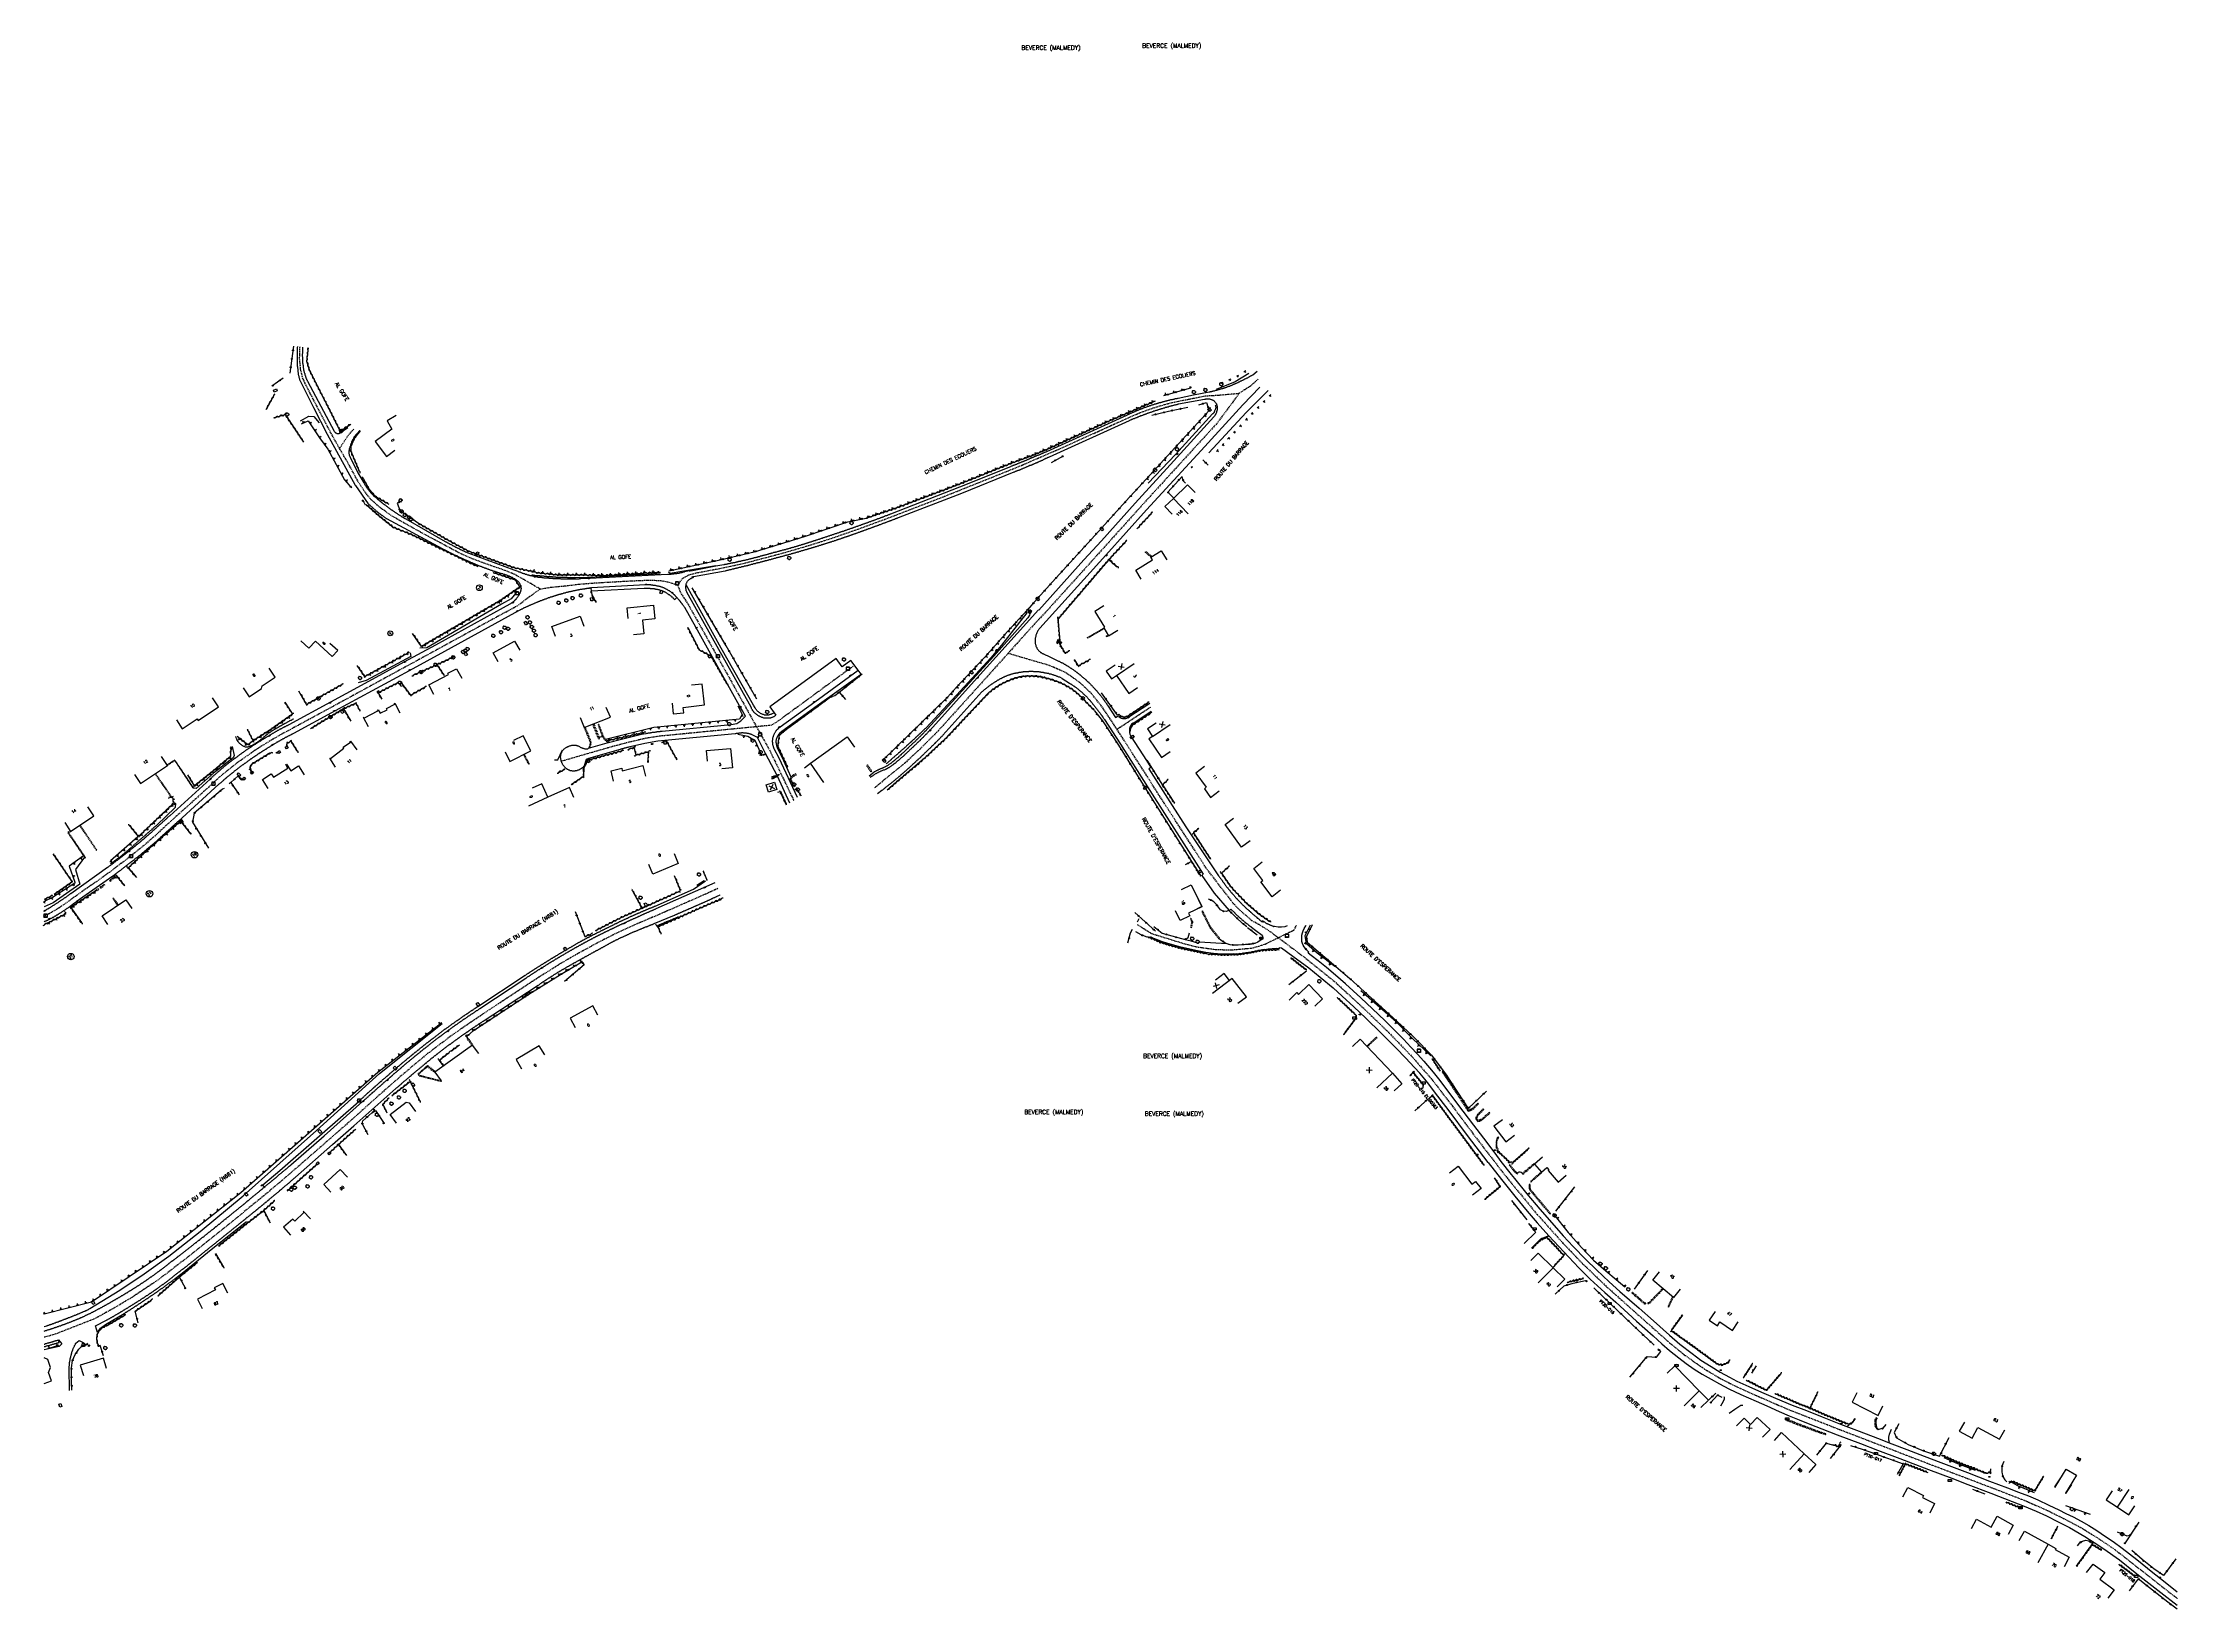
# Model space of a CAD drawing. Header units: millimetres. Extents: x 269999 to 271000, y 126004 to 126739.
import ezdxf
from ezdxf.enums import TextEntityAlignment as Align

# ---------------------------------------------------------------- set-up
doc = ezdxf.new("R2010")
doc.units = ezdxf.units.MM
doc.linetypes.add('DASHED', pattern=[0.75, 0.5, -0.25])
doc.layers.get('0').update_dxf_attribs({"linetype": 'CONTINUOUS'})
for name, color, linetype in [('W0001', 6, 'DASHED'), ('W0008', 7, 'CONTINUOUS'), ('W0017', 7, 'CONTINUOUS'), ('W0100', 7, 'CONTINUOUS'), ('W0105', 7, 'CONTINUOUS'), ('W0112', 1, 'DASHED'), ('W0211', 2, 'CONTINUOUS'), ('W0300', 7, 'CONTINUOUS'), ('W0302', 3, 'CONTINUOUS'), ('W0310', 3, 'CONTINUOUS'), ('W0322', 7, 'CONTINUOUS'), ('W0400', 7, 'CONTINUOUS'), ('W0420', 7, 'CONTINUOUS'), ('W0430', 7, 'CONTINUOUS'), ('W0454', 7, 'CONTINUOUS'), ('W0471', 7, 'CONTINUOUS'), ('W0851', 7, 'CONTINUOUS'), ('W0980', 7, 'CONTINUOUS'), ('W0984', 7, 'CONTINUOUS'), ('W0989', 7, 'CONTINUOUS'), ('W0991', 7, 'CONTINUOUS'), ('W1102', 7, 'CONTINUOUS'), ('W1471', 7, 'CONTINUOUS'), ('W1473', 7, 'CONTINUOUS')]:
    doc.layers.add(name, color=color, linetype=linetype)
doc.styles.get("Standard").update_dxf_attribs({"font": 'romans.shx', "width": 0.85})

# ---------------------------------------------------------------- blocks, each defined once
blk = doc.blocks.new('T300')
for p, q in [((-0.8, 0.5), (-0.9, 0.3)), ((-0.9, 0.3), (-0.9, 0.2)), ((-0.9, 0.2), (-0.7, 0.1)), ((-0.7, 0.6), (-0.8, 0.5)), ((-0.8, -0.1), (-0.7, 0.1)), ((-0.6, 0.7), (-0.7, 0.6)), ((-0.7, 0.1), (-0.7, 0.1)), ((-0.5, 0.7), (-0.6, 0.7)), ((-0.3, 0.6), (-0.5, 0.7)), ((-0.3, 0.6), (-0.2, 0.7)), ((-0.2, 0.6), (-0.3, 0.6)), ((-0.2, 0.7), (-0.1, 0.8)), ((-0.1, 0.8), (0.1, 0.8)), ((0.1, 0.8), (0.2, 0.7)), ((0.2, 0.7), (0.3, 0.6)), ((0.3, 0.6), (0.4, 0.5)), ((0.5, 0.5), (0.3, 0.5)), ((0.4, 0.5), (0.4, 0.5)), ((0.6, 0.4), (0.5, 0.5)), ((0.6, 0.4), (0.7, 0.3)), ((0.7, 0.3), (0.7, 0.2)), ((0.7, 0.2), (0.7, 0.1)), ((0.7, 0.1), (0.7, -0.2)), ((-0.8, -0.2), (-0.8, -0.1)), ((-0.7, -0.3), (-0.8, -0.2)), ((-0.8, -0.2), (-0.8, -0.2)), ((-0.7, -0.4), (-0.7, -0.3)), ((-0.5, -0.5), (-0.7, -0.4)), ((-0.4, -0.5), (-0.5, -0.5)), ((-0.4, -0.5), (-0.3, -0.5)), ((-0.3, -0.5), (-0.3, -0.4)), ((-0.3, -0.6), (-0.3, -0.5)), ((-0.3, -0.5), (-0.3, -0.5)), ((-0.2, -0.7), (-0.3, -0.6)), ((-0.1, -0.8), (-0.2, -0.7)), ((0.1, -0.8), (-0.1, -0.8)), ((0.2, -0.7), (0.1, -0.8)), ((0.3, -0.5), (0.2, -0.5)), ((0.3, -0.6), (0.2, -0.7)), ((0.2, -0.7), (0.2, -0.7)), ((0.5, -0.4), (0.3, -0.5)), ((0.3, -0.5), (0.3, -0.6)), ((0.3, -0.5), (0.3, -0.5)), ((0.6, -0.3), (0.5, -0.4)), ((0.7, -0.2), (0.6, -0.3)), ((0.6, -0.3), (0.6, -0.3))]:
    blk.add_line(p, q)
blk = doc.blocks.new('T400')
for p, q in [((-0.15, 0.3), (0.15, 0.3)), ((-0.15, -0.25), (-0.15, 0.3)), ((-0.15, 0.15), (0.15, 0.15)), ((-0.15, 0), (0.15, 0)), ((0.15, 0.3), (0.15, -0.25)), ((-0.15, -0.15), (0.15, -0.15)), ((-0.15, -0.25), (-0.15, -0.3)), ((-0.15, -0.3), (0.15, -0.3)), ((0.15, -0.3), (0.15, -0.25))]:
    blk.add_line(p, q)
blk = doc.blocks.new('T420')
for p, q in [((0.7, 0.7), (-0.8, 0.7)), ((-0.8, 0.7), (-0.8, -0.8)), ((0.7, 0.7), (0.7, -0.8)), ((0.7, -0.8), (-0.8, -0.8))]:
    blk.add_line(p, q)
blk.add_ellipse((0, 0), major_axis=(-0.53, 0.53), ratio=1, start_param=3.926991, end_param=10.210176)
blk = doc.blocks.new('T430')
at = {"flags": 128}
for points in [[(0.8, 0.8), (-0.8, 0.8)], [(-0.8, 0.8), (-0.8, 0)], [(0.8, 0.8), (-0.8, 0)], [(-0.8, 0), (0.8, 0)], [(-0.4, 2.1), (0.4, 2.1)], [(-0.4, 2.1), (-0.4, 1.3)], [(-0.4, 1.7), (0, 1.7)], [(-0.4, 1.3), (0.4, 1.3)], [(0.8, 0), (0.8, 0.8)]]:
    blk.add_lwpolyline(points, dxfattribs=at)
blk = doc.blocks.new('T454')
for p, q in [((-0.25, 0.25), (0.25, -0.25)), ((-0.25, -0.25), (0.25, 0.25)), ((0.75, 0.75), (0.375, 0.375)), ((-0.375, -0.375), (-0.75, -0.75))]:
    blk.add_line(p, q)
blk.add_ellipse((0, 0), major_axis=(0.354, 0.354), ratio=1, start_param=5.49778714, end_param=11.78097245)
blk = doc.blocks.new('t105o')
for p, q in [((-0.5, 0), (0.5, 0)), ((0.5, 0), (0.2, 0.1)), ((0.5, 0), (0.2, -0.1))]:
    blk.add_line(p, q)
blk = doc.blocks.new('t322o')
at = {"color": 0, "linetype": 'Continuous'}
for radius in [0.25, 0.15]:
    blk.add_circle((0, 0), radius, dxfattribs=at)
blk = doc.blocks.new('t310o')
at = {"color": 0, "linetype": 'Continuous'}
for centre, start, end in [((-0.5, 0.4), 216.8699, 323.1304), ((0.5, -0.4), 36.8699, 143.1303)]:
    blk.add_arc(centre, 0.625, start, end, dxfattribs=at)
blk = doc.blocks.new('t991o')
at = {"color": 0, "linetype": 'Continuous'}
for p, q in [((-1, 1), (1, -1)), ((-1, -1), (1, 1))]:
    blk.add_line(p, q, dxfattribs=at)
blk = doc.blocks.new('t211o')
at = {"color": 0, "linetype": 'Continuous'}
for p, q in [((-0.3, 0.5), (-0.3, 0)), ((0, 1), (0, 0)), ((0.3, 0.5), (0.3, 0))]:
    blk.add_line(p, q, dxfattribs=at)
blk = doc.blocks.new('t112o')
at = {"color": 0, "linetype": 'Continuous'}
for p, q in [((-0.5, 0.5), (0.5, 0.5)), ((-0.5, -0.5), (-0.5, 0.5)), ((0.5, 0.5), (0.5, -0.5)), ((0.5, -0.5), (-0.5, -0.5))]:
    blk.add_line(p, q, dxfattribs=at)
blk = doc.blocks.new('T851')
for p, q in [((-0.2, -0.1), (0, 0.3)), ((0, 0.3), (0.2, -0.1)), ((-0.2, -0.1), (0.2, -0.1))]:
    blk.add_line(p, q)
for major_axis in [(-0.106, 0.106), (-0.0354, 0.0354), (-0.0236, 0.0236)]:
    blk.add_ellipse((0, 0), major_axis=major_axis, ratio=1, start_param=3.926991, end_param=10.210176)
blk = doc.blocks.new('T471')
for p, q in [((-0.333334, 0.333334), (-0.333334, -0.333334)), ((-0.333334, 0.333334), (0.333334, 0.333334)), ((-0.333334, 0), (0, 0)), ((0.500001, 0.500001), (1.000002, 1.000002)), ((-0.500001, -0.500001), (-1.000002, -1.000002)), ((-0.333334, -0.333334), (0.333334, -0.333334))]:
    blk.add_line(p, q)
blk.add_ellipse((0, 0), major_axis=(0.471405, 0.471405), ratio=1, start_param=5.4977871438, end_param=11.780972451)
blk = doc.blocks.new('T1471')
at = {"color": 0, "linetype": 'Continuous', "flags": 128}
blk.add_lwpolyline([(-0.75, -0.5), (-0.75, 0.5), (0.75, 0.5), (0.75, -0.5), (-0.75, -0.5)], dxfattribs=at)
blk = doc.blocks.new('T1473')
at = {"color": 0, "linetype": 'Continuous', "const_width": 0.5, "flags": 128}
blk.add_lwpolyline([(-0.25, 0, 1), (0.25, 0, 1)], format="xyb", close=True, dxfattribs=at)

msp = doc.modelspace()

# ---------------------------------------------------------------- linework, layer by layer
at = {"layer": 'W0001', "flags": 128}
for points in [[(270216.4, 126471.6), (270222.2, 126474.8), (270225.7, 126477.6), (270232.5, 126482.4), (270224, 126487.3), (270220.8, 126489.1), (270216.6, 126490.9), (270207, 126494.2), (270200.1, 126496.8), (270195.1, 126499), (270178.7, 126507.8), (270167, 126514.3), (270162.6, 126516.9), (270157.4, 126520.6), (270153.1, 126524.4), (270150.2, 126528.1), (270147.3, 126532.5), (270142, 126542.2), (270138.2, 126548.7), (270134.1, 126556.1), (270128.3, 126567.2), (270122.6, 126578.2), (270121, 126581.7), (270120.2, 126585.4), (270119.7, 126590.3), (270119.9, 126596)], [(270232.5, 126482.4), (270237.3, 126483.2), (270244.4, 126483.9), (270251, 126484.7), (270257.1, 126485.2), (270274.4, 126486.2), (270284.2, 126486.6), (270289.5, 126486.3), (270292.9, 126485.6), (270296.9, 126484.3), (270299.4, 126487.5), (270302.2, 126489), (270305.3, 126489.9), (270319.6, 126492.6), (270323.6, 126493.5), (270328.9, 126494.7), (270336.2, 126496.6), (270346, 126499.2), (270357.7, 126502.6), (270368.3, 126505.9), (270382.1, 126510.7), (270394.9, 126515.4), (270422.1, 126525.9), (270456.3, 126539.6), (270478.9, 126549.4), (270500.8, 126559.4), (270513.9, 126565.2), (270519.9, 126567.3), (270525.8, 126569.1), (270529.9, 126570.1), (270544.4, 126573), (270550.2, 126573.3), (270560.2, 126574.2), (270553.9, 126565.6), (270549.6, 126559.9), (270540.8, 126550.3), (270517.1, 126524.4), (270486.4, 126490.3), (270469.7, 126471.8), (270464.4, 126466.2), (270437.9, 126436.7), (270419, 126415.8), (270410.4, 126407.2), (270403.2, 126400.5), (270403.2, 126400.5), (270389.3, 126389.2)], [(270569.1, 126580.8), (270565.5, 126577.6), (270560.2, 126574.2)], [(270145.1, 126557.4), (270142.7, 126554.8), (270138.4, 126548.3)], [(270296.9, 126484.3), (270298.3, 126480.7), (270301.8, 126475.3), (270327.8, 126428.8), (270340.1, 126406.7), (270351.4, 126383.2)], [(270216.4, 126471.6), (270183.5, 126453.6), (270153.8, 126437.4), (270135.5, 126427.4), (270123.5, 126420.9), (270114.8, 126416.2), (270110.5, 126413.9), (270104.9, 126410.6), (270100.4, 126407.8), (270094.4, 126403.7), (270089.3, 126400), (270083.7, 126395.5), (270080, 126392.2), (270075.2, 126387.8), (270066.8, 126380.2), (270061.3, 126375.3), (270052.6, 126367.3), (270046.8, 126362.2), (270039.2, 126356.1), (270030.9, 126349.8), (270023.8, 126344.7), (270017.7, 126340.5), (270011.6, 126336.1), (270006.1, 126332.3), (270000.3, 126329), (270000, 126328.9)], [(270379.9, 126446.6), (270375.8, 126443.7), (270344.1, 126420.5), (270340.9, 126418.5), (270334, 126417.8), (270323.7, 126416.8), (270296.1, 126414.1), (270288.8, 126413.4), (270282.6, 126412.5), (270275.2, 126410.8), (270267.1, 126408.7), (270257, 126405.8), (270242.4, 126401.6)], [(270571.2, 126324), (270566.1, 126326.9), (270560.7, 126331.6), (270557.9, 126334.4), (270545, 126351.1), (270537.7, 126362.4), (270522.7, 126385.6), (270516.2, 126395.9), (270499.3, 126422.2), (270495.2, 126428.1), (270490.9, 126433.4), (270485.5, 126438.5), (270478.8, 126443.2), (270471.3, 126446.5), (270451.8, 126452.2)], [(270518.6, 126426.9), (270502.9, 126416.5)], [(270315.7, 126341.9), (270310.7, 126339.6), (270288.6, 126329.9), (270277.5, 126325.2), (270269.1, 126321.4), (270258.7, 126316.1), (270249.1, 126310.8), (270242.3, 126306.9), (270231.2, 126299.9), (270221.3, 126293.4), (270207.6, 126284.4), (270191.2, 126273.2), (270179.2, 126264.1), (270167.9, 126254.6), (270156.7, 126244.8), (270144.7, 126234), (270135.1, 126225.6), (270120.8, 126213.1), (270110.5, 126204.2), (270100.9, 126196.2), (270087.8, 126185.5), (270075.8, 126175.9), (270065.5, 126167.7), (270053.7, 126158.6), (270041.1, 126150.2), (270032.6, 126145.1), (270023.7, 126140.2), (270004.8, 126132.8), (270000, 126131.5)]]:
    msp.add_lwpolyline(points, dxfattribs=at)
at = {"layer": 'W0001'}
for points in [[(270512.3, 126325.1), (270519.2, 126320.8), (270534.7, 126316), (270540.2, 126314.6), (270549.6, 126313.3), (270557.1, 126313.2), (270566, 126314), (270569.4, 126314.9), (270572.4, 126315.9), (270585.9, 126322.5), (270587.1, 126324.6)], [(270571.2, 126324), (270574.4, 126322), (270590.9, 126309.6), (270604.9, 126298.3), (270618.2, 126286.1), (270629.5, 126275.2), (270641.2, 126263.1), (270650.7, 126252.2), (270660.2, 126239.8), (270671.9, 126224.2), (270685.8, 126206.2), (270700.1, 126188.9), (270712, 126175.6), (270721.2, 126166), (270731.9, 126155.7), (270748.8, 126140.6), (270762, 126128.9), (270768.8, 126123.3), (270778.3, 126116.6), (270785.9, 126112.1), (270793.2, 126108.4), (270802.1, 126104.4), (270817, 126097.9), (270842.3, 126088), (270883.9, 126072), (270914.4, 126060.4), (270929.1, 126054.7), (270939.4, 126050.1), (270946.7, 126046.5), (270955.4, 126041.9), (270963.5, 126036.8), (270971, 126031.7), (270980.6, 126024.2), (270992.8, 126014.6), (271000, 126009)]]:
    msp.add_lwpolyline(points, dxfattribs=at)
at = {"layer": 'W0008'}
msp.add_line((270699.2, 126180.8), (270693.8, 126175.5), dxfattribs=at)
at = {"layer": 'W0008', "flags": 128}
for points in [[(270118.7, 126596.1), (270118.7, 126595.9), (270118.6, 126595.6), (270118.6, 126595.4), (270118.6, 126595.1), (270118.6, 126594.9), (270118.6, 126594.6), (270118.6, 126594.4), (270118.5, 126594.1), (270118.5, 126593.9), (270118.5, 126593.6), (270118.5, 126593.4), (270118.5, 126593.1), (270118.5, 126592.9), (270118.5, 126592.6), (270118.5, 126592.4), (270118.5, 126592.1), (270118.5, 126591.9), (270118.5, 126591.6), (270118.5, 126591.4), (270118.5, 126591.1), (270118.5, 126590.9), (270118.5, 126590.7), (270118.5, 126590.4), (270118.5, 126590.2), (270118.5, 126589.9), (270118.5, 126589.7), (270118.5, 126589.4), (270118.5, 126589.2), (270118.5, 126588.9), (270118.5, 126588.7), (270118.5, 126588.4), (270118.6, 126588.2), (270118.6, 126587.9), (270118.6, 126587.7), (270118.6, 126587.4), (270118.6, 126587.2), (270118.6, 126586.9), (270118.7, 126586.7), (270118.7, 126586.4), (270118.7, 126586.2), (270118.7, 126585.9), (270118.8, 126585.7), (270118.8, 126585.5), (270118.8, 126585.2), (270118.8, 126585), (270118.9, 126584.7), (270118.9, 126584.5), (270118.9, 126584.2), (270119, 126584), (270119, 126583.7), (270119, 126583.5), (270119.1, 126583.2), (270119.1, 126583), (270119.2, 126582.7), (270119.2, 126582.5), (270119.3, 126582.2), (270119.3, 126582), (270119.4, 126581.8), (270119.5, 126581.5), (270119.5, 126581.3), (270119.6, 126581), (270119.6, 126580.8), (270119.7, 126580.5), (270119.8, 126580.3), (270119.9, 126580.1), (270126.2, 126567.5), (270132.6, 126555), (270145.8, 126531.1), (270145.9, 126530.9), (270151.8, 126522.4), (270152, 126522.3), (270152.2, 126522.1), (270152.4, 126521.9), (270152.6, 126521.8), (270152.7, 126521.6), (270152.9, 126521.4), (270153.1, 126521.3), (270153.3, 126521.1), (270153.5, 126520.9), (270153.7, 126520.8), (270153.8, 126520.6), (270154, 126520.4), (270154.2, 126520.3), (270154.4, 126520.1), (270154.6, 126519.9), (270154.8, 126519.8), (270155, 126519.6), (270155.1, 126519.5), (270155.3, 126519.3), (270155.5, 126519.1), (270155.7, 126519), (270155.9, 126518.8), (270156.1, 126518.7), (270156.3, 126518.5), (270156.5, 126518.4), (270156.7, 126518.2), (270156.9, 126518), (270157.1, 126517.9), (270157.3, 126517.7), (270157.5, 126517.6), (270157.7, 126517.4), (270157.9, 126517.3), (270158.1, 126517.1), (270158.3, 126517), (270158.5, 126516.8), (270158.7, 126516.7), (270158.9, 126516.5), (270159.1, 126516.4), (270159.3, 126516.2), (270159.5, 126516.1), (270159.7, 126515.9), (270159.9, 126515.8), (270160.1, 126515.7), (270160.3, 126515.5), (270160.5, 126515.4), (270186.6, 126501.4), (270186.8, 126501.2), (270187, 126501.1), (270187.3, 126501), (270187.5, 126500.9), (270187.7, 126500.8), (270187.9, 126500.7), (270188.1, 126500.5), (270188.4, 126500.4), (270188.6, 126500.3), (270188.8, 126500.2), (270189, 126500.1), (270189.3, 126500), (270189.5, 126499.8), (270189.7, 126499.7), (270189.9, 126499.6), (270190.2, 126499.5), (270190.4, 126499.4), (270190.6, 126499.3), (270190.8, 126499.2), (270191, 126499.1), (270191.3, 126498.9), (270191.5, 126498.8), (270191.7, 126498.7), (270191.9, 126498.6), (270192.2, 126498.5), (270192.4, 126498.4), (270192.6, 126498.3), (270192.8, 126498.2), (270193.1, 126498.1), (270193.3, 126498), (270193.5, 126497.9), (270193.8, 126497.7), (270194, 126497.6), (270194.2, 126497.5), (270194.4, 126497.4), (270194.7, 126497.3), (270194.9, 126497.2), (270195.1, 126497.1), (270195.3, 126497), (270195.6, 126496.9), (270195.8, 126496.8), (270196, 126496.7), (270196.3, 126496.6), (270196.5, 126496.5), (270196.7, 126496.4), (270196.9, 126496.3), (270197.2, 126496.2), (270197.4, 126496.1), (270197.6, 126496), (270197.9, 126495.9), (270198.1, 126495.8), (270198.3, 126495.7), (270198.5, 126495.6), (270198.8, 126495.5), (270199, 126495.4), (270199.2, 126495.3), (270199.5, 126495.2), (270199.7, 126495.1), (270199.9, 126495), (270200.2, 126494.9), (270200.4, 126494.8), (270200.6, 126494.7), (270200.8, 126494.6), (270201.1, 126494.5), (270201.3, 126494.4), (270201.5, 126494.3), (270201.8, 126494.2), (270202, 126494.1), (270202.2, 126494), (270202.5, 126493.9), (270202.7, 126493.8), (270202.9, 126493.7), (270203.2, 126493.6), (270203.4, 126493.5), (270203.6, 126493.4), (270203.9, 126493.3), (270204.1, 126493.2), (270204.3, 126493.1), (270204.6, 126493.1), (270204.8, 126493), (270205, 126492.9), (270205.3, 126492.8), (270205.5, 126492.7), (270205.7, 126492.6), (270206, 126492.5), (270206.2, 126492.4), (270206.4, 126492.3), (270206.7, 126492.3), (270206.9, 126492.2), (270207.2, 126492.1), (270207.4, 126492), (270207.6, 126491.9), (270207.9, 126491.8), (270208.1, 126491.7), (270208.3, 126491.7), (270208.6, 126491.6), (270208.8, 126491.5), (270209.1, 126491.4), (270209.3, 126491.3), (270209.5, 126491.2), (270209.8, 126491.2), (270210, 126491.1), (270210.2, 126491), (270210.5, 126490.9), (270210.7, 126490.8), (270211, 126490.8), (270211.2, 126490.7), (270211.4, 126490.6), (270211.7, 126490.5), (270211.9, 126490.4), (270212.1, 126490.4), (270212.4, 126490.3), (270212.6, 126490.2), (270212.9, 126490.1), (270213.1, 126490.1), (270213.3, 126490), (270213.6, 126489.9), (270213.8, 126489.9), (270214.1, 126489.8), (270214.3, 126489.7), (270214.6, 126489.6), (270214.8, 126489.6), (270215, 126489.5), (270215.3, 126489.4), (270215.5, 126489.4), (270215.8, 126489.3), (270216, 126489.2), (270216.2, 126489.1), (270216.5, 126489.1), (270216.7, 126489), (270217, 126488.9), (270217.2, 126488.8), (270217.4, 126488.7), (270217.7, 126488.6), (270217.9, 126488.5), (270218.1, 126488.4), (270218.4, 126488.3), (270218.6, 126488.2), (270218.8, 126488.1), (270219, 126488), (270219.3, 126487.9), (270219.5, 126487.8), (270219.7, 126487.6), (270219.9, 126487.5), (270220.1, 126487.4), (270220.4, 126487.2), (270220.6, 126487.1), (270220.8, 126487), (270221, 126486.8), (270221.2, 126486.7), (270221.4, 126486.6), (270221.6, 126486.4), (270221.8, 126486.3), (270222, 126486.1), (270222.2, 126486), (270222.4, 126485.8), (270222.5, 126485.6), (270222.7, 126485.4), (270222.8, 126485.2), (270222.9, 126484.9), (270223, 126484.7), (270223.1, 126484.5), (270223.2, 126484.2), (270223.3, 126484), (270223.3, 126483.8), (270223.4, 126483.5), (270223.4, 126483.3), (270223.4, 126483), (270223.5, 126482.8), (270223.5, 126482.5), (270223.4, 126482.3), (270223.4, 126482), (270223.4, 126481.7), (270223.3, 126481.5), (270223.3, 126481.2), (270223.2, 126481), (270223.1, 126480.8), (270223, 126480.5), (270222.9, 126480.3), (270222.8, 126480.1), (270222.7, 126479.9), (270222.6, 126479.6), (270222.5, 126479.4), (270222.3, 126479.2), (270222.2, 126479), (270222, 126478.8), (270221.9, 126478.6), (270221.7, 126478.4), (270221.6, 126478.2), (270221.4, 126478), (270221.3, 126477.8), (270221.1, 126477.6), (270221, 126477.4), (270220.8, 126477.3), (270220.6, 126477.1), (270220.4, 126476.9), (270220.3, 126476.8), (270220.1, 126476.6), (270219.9, 126476.4), (270219.7, 126476.3), (270219.5, 126476.1), (270219.3, 126476), (270219.1, 126475.8), (270218.9, 126475.7), (270218.7, 126475.5), (270218.5, 126475.4), (270218.3, 126475.3), (270215.2, 126473.6)], [(270121.1, 126595.8), (270121.1, 126595.6), (270121.1, 126595.3), (270121.1, 126595.1), (270121, 126594.8), (270121, 126594.6), (270121, 126594.3), (270121, 126594.1), (270121, 126593.8), (270121, 126593.6), (270121, 126593.3), (270121, 126593.1), (270121, 126592.8), (270120.9, 126592.6), (270120.9, 126592.3), (270120.9, 126592.1), (270120.9, 126591.8), (270120.9, 126591.6), (270121, 126591.3), (270121, 126591.1), (270121, 126590.8), (270121, 126590.6), (270121, 126590.3), (270121, 126590.1), (270121, 126589.8), (270121, 126589.6), (270121.1, 126589.3), (270121.1, 126589.1), (270121.1, 126588.8), (270121.1, 126588.6), (270121.1, 126588.3), (270121.2, 126588.1), (270121.2, 126587.8), (270121.2, 126587.6), (270121.3, 126587.3), (270121.3, 126587.1), (270121.3, 126586.8), (270121.4, 126586.6), (270121.4, 126586.3), (270121.4, 126586.1), (270121.5, 126585.8), (270121.5, 126585.6), (270121.6, 126585.3), (270121.6, 126585.1), (270121.7, 126584.8), (270121.7, 126584.6), (270121.8, 126584.3), (270121.9, 126584.1), (270121.9, 126583.9), (270122, 126583.6), (270122.1, 126583.4), (270122.1, 126583.1), (270122.2, 126582.9), (270122.3, 126582.6), (270122.4, 126582.4), (270122.4, 126582.2), (270122.5, 126581.9), (270122.6, 126581.7), (270122.7, 126581.4), (270122.8, 126581.2), (270122.9, 126581), (270123, 126580.7), (270123.1, 126580.5), (270123.2, 126580.3), (270123.3, 126580), (270123.4, 126579.8), (270135.9, 126556.5), (270136.1, 126556.2), (270136.2, 126556), (270136.3, 126555.9), (270136.5, 126555.7), (270136.7, 126555.6), (270137, 126555.5), (270137.2, 126555.4), (270137.5, 126555.3), (270137.8, 126555.3), (270138, 126555.3), (270138.3, 126555.4), (270138.5, 126555.5), (270138.8, 126555.6), (270142.3, 126558.2)], [(270148, 126556.7), (270145.3, 126553.8), (270145.2, 126553.6), (270145.1, 126553.4), (270145, 126553.1), (270144.9, 126552.9), (270144.8, 126552.7), (270144.7, 126552.5), (270144.5, 126552.3), (270144.4, 126552), (270144.3, 126551.8), (270144.2, 126551.6), (270144.1, 126551.4), (270144, 126551.2), (270144, 126550.9), (270143.9, 126550.7), (270143.8, 126550.5), (270143.7, 126550.2), (270143.6, 126550), (270143.5, 126549.8), (270143.5, 126549.5), (270143.4, 126549.3), (270143.3, 126549.1), (270143.2, 126548.8), (270143.2, 126548.6), (270143.1, 126548.4), (270143, 126548.1), (270143, 126547.9), (270142.9, 126547.7), (270142.9, 126547.4), (270142.8, 126547.2), (270142.8, 126546.9), (270142.8, 126546.7), (270142.8, 126546.4), (270142.8, 126546.2), (270142.8, 126545.9), (270142.9, 126545.7), (270142.9, 126545.4), (270143, 126545.2), (270143.1, 126544.9), (270143.2, 126544.7), (270143.3, 126544.5), (270143.4, 126544.2), (270147, 126536.9), (270149.8, 126532.2), (270149.9, 126532), (270150.1, 126531.8), (270150.2, 126531.6), (270150.3, 126531.3), (270150.4, 126531.1), (270150.6, 126530.9), (270150.7, 126530.7), (270150.8, 126530.5), (270151, 126530.3), (270151.1, 126530.1), (270151.3, 126529.9), (270151.4, 126529.7), (270151.5, 126529.5), (270151.7, 126529.3), (270151.8, 126529.1), (270152, 126528.9), (270152.1, 126528.7), (270152.3, 126528.5), (270152.5, 126528.3), (270152.6, 126528.1), (270152.8, 126527.9), (270153, 126527.7), (270153.1, 126527.5), (270153.3, 126527.3), (270153.5, 126527.1), (270153.7, 126526.9), (270153.8, 126526.8), (270154, 126526.6), (270154.2, 126526.4), (270154.4, 126526.3), (270154.6, 126526.1), (270154.7, 126525.9), (270154.9, 126525.7), (270155.1, 126525.6), (270155.3, 126525.4), (270155.5, 126525.3), (270155.7, 126525.1), (270155.9, 126524.9), (270156, 126524.8), (270156.2, 126524.6), (270156.4, 126524.4), (270156.6, 126524.3), (270156.8, 126524.1), (270157, 126524), (270157.2, 126523.8), (270157.4, 126523.7), (270157.6, 126523.5), (270157.8, 126523.3), (270157.9, 126523.2), (270158.1, 126523), (270158.3, 126522.9), (270158.5, 126522.7), (270158.7, 126522.6), (270158.9, 126522.4), (270159.1, 126522.3), (270159.3, 126522.1), (270159.5, 126522), (270159.7, 126521.8), (270159.9, 126521.7), (270160.1, 126521.5), (270160.3, 126521.4), (270160.5, 126521.2), (270160.7, 126521.1), (270160.9, 126520.9), (270161.1, 126520.8), (270161.3, 126520.6), (270161.5, 126520.5), (270161.7, 126520.3), (270161.9, 126520.2), (270162.1, 126520), (270162.3, 126519.9), (270162.5, 126519.8), (270162.7, 126519.6), (270162.9, 126519.5), (270163.1, 126519.3), (270163.3, 126519.2), (270163.5, 126519), (270163.7, 126518.9), (270164, 126518.8), (270164.2, 126518.6), (270164.4, 126518.5), (270164.6, 126518.3), (270164.8, 126518.2), (270165, 126518.1), (270165.2, 126517.9), (270165.4, 126517.8), (270165.6, 126517.6), (270165.8, 126517.5), (270166, 126517.4), (270166.3, 126517.2), (270166.5, 126517.1), (270166.7, 126517), (270166.9, 126516.8), (270167.1, 126516.7), (270167.3, 126516.6), (270167.5, 126516.4), (270167.7, 126516.3), (270168, 126516.2), (270168.2, 126516), (270168.4, 126515.9), (270168.6, 126515.8), (270168.8, 126515.7), (270169, 126515.5), (270169.2, 126515.4), (270169.5, 126515.3), (270187.9, 126504.7), (270188.2, 126504.6), (270188.4, 126504.5), (270188.6, 126504.4), (270188.8, 126504.3), (270189, 126504.1), (270189.2, 126504), (270189.5, 126503.9), (270189.7, 126503.8), (270189.9, 126503.7), (270190.1, 126503.5), (270190.3, 126503.4), (270190.6, 126503.3), (270190.8, 126503.2), (270191, 126503.1), (270191.2, 126502.9), (270191.4, 126502.8), (270191.7, 126502.7), (270191.9, 126502.6), (270192.1, 126502.5), (270192.3, 126502.4), (270192.5, 126502.3), (270192.8, 126502.1), (270193, 126502), (270193.2, 126501.9), (270193.4, 126501.8), (270193.6, 126501.7), (270193.9, 126501.6), (270194.1, 126501.5), (270194.3, 126501.4), (270194.5, 126501.3), (270194.8, 126501.2), (270195, 126501), (270195.2, 126500.9), (270195.4, 126500.8), (270195.6, 126500.7), (270195.9, 126500.6), (270196.1, 126500.5), (270196.3, 126500.4), (270196.5, 126500.3), (270196.8, 126500.2), (270197, 126500.1), (270197.2, 126500), (270197.4, 126499.9), (270197.7, 126499.8), (270197.9, 126499.7), (270198.1, 126499.6), (270198.3, 126499.5), (270198.6, 126499.4), (270198.8, 126499.3), (270199, 126499.2), (270220.1, 126491.4), (270222, 126490.7), (270222.2, 126490.6), (270222.5, 126490.5), (270222.7, 126490.4), (270222.9, 126490.4), (270223.2, 126490.3), (270223.4, 126490.2), (270223.6, 126490.1), (270223.9, 126490), (270224.1, 126489.9), (270224.4, 126489.8), (270224.6, 126489.7), (270224.8, 126489.7), (270225.1, 126489.6), (270225.3, 126489.5), (270225.5, 126489.4), (270225.8, 126489.4), (270226, 126489.3), (270226.3, 126489.2), (270226.5, 126489.1), (270226.8, 126489.1), (270227, 126489), (270227.2, 126488.9), (270227.5, 126488.9), (270227.7, 126488.8), (270228, 126488.7), (270228.2, 126488.7), (270228.5, 126488.6), (270228.7, 126488.6), (270229, 126488.5), (270229.2, 126488.5), (270229.4, 126488.4), (270229.7, 126488.4), (270229.9, 126488.3), (270230.2, 126488.3), (270230.4, 126488.2), (270230.7, 126488.2), (270230.9, 126488.1), (270231.2, 126488.1), (270231.4, 126488), (270231.7, 126488), (270231.9, 126488), (270232.2, 126487.9), (270232.4, 126487.9), (270232.7, 126487.9), (270232.9, 126487.9), (270233.2, 126487.8), (270233.4, 126487.8), (270233.7, 126487.8), (270233.9, 126487.8), (270234.2, 126487.7), (270234.4, 126487.7), (270234.6, 126487.7), (270234.9, 126487.7), (270235.1, 126487.6), (270235.4, 126487.6), (270235.6, 126487.6), (270235.9, 126487.6), (270236.1, 126487.6), (270236.4, 126487.6), (270236.6, 126487.5), (270236.9, 126487.5), (270237.1, 126487.5), (270237.4, 126487.5), (270237.6, 126487.5), (270237.9, 126487.5), (270238.1, 126487.5), (270238.4, 126487.4), (270238.6, 126487.4), (270238.9, 126487.4), (270239.1, 126487.4), (270239.4, 126487.4), (270239.6, 126487.4), (270239.9, 126487.3), (270240.1, 126487.3), (270240.4, 126487.3), (270240.6, 126487.3), (270240.9, 126487.3), (270241.1, 126487.3), (270241.4, 126487.3), (270241.6, 126487.3), (270241.9, 126487.3), (270242.1, 126487.2), (270242.3, 126487.2), (270242.6, 126487.2), (270242.8, 126487.2), (270243.1, 126487.2), (270243.3, 126487.2), (270243.6, 126487.2), (270243.8, 126487.2), (270244.1, 126487.2), (270244.3, 126487.2), (270244.6, 126487.2), (270244.8, 126487.2), (270245.1, 126487.2), (270245.3, 126487.2), (270245.6, 126487.2), (270245.8, 126487.2), (270246.1, 126487.2), (270246.3, 126487.2), (270246.5, 126487.2), (270246.8, 126487.2), (270247, 126487.2), (270247.3, 126487.2), (270247.5, 126487.2), (270247.8, 126487.2), (270248, 126487.2), (270248.3, 126487.2), (270248.5, 126487.2), (270248.8, 126487.2), (270249, 126487.2), (270249.3, 126487.2), (270249.5, 126487.2), (270249.8, 126487.2), (270250, 126487.2), (270250.3, 126487.2), (270250.5, 126487.2), (270250.8, 126487.2), (270251, 126487.3), (270251.3, 126487.3), (270251.5, 126487.3), (270255.6, 126487.5), (270292.4, 126489.4), (270292.6, 126489.4), (270292.9, 126489.4), (270293.1, 126489.4), (270293.4, 126489.4), (270293.6, 126489.4), (270293.9, 126489.4), (270294.1, 126489.5), (270294.4, 126489.5), (270294.6, 126489.5), (270294.9, 126489.5), (270295.1, 126489.5), (270295.4, 126489.6), (270295.6, 126489.6), (270295.9, 126489.6), (270296.1, 126489.7), (270296.4, 126489.7), (270296.6, 126489.7), (270296.9, 126489.8), (270297.1, 126489.8), (270297.4, 126489.9), (270297.6, 126489.9), (270297.9, 126490), (270298.1, 126490), (270298.4, 126490.1), (270298.6, 126490.1), (270298.9, 126490.2), (270299.1, 126490.2), (270299.4, 126490.3), (270299.6, 126490.4), (270299.9, 126490.4), (270300.1, 126490.5), (270300.3, 126490.6), (270303.1, 126491.2), (270303.1, 126490.9), (270314.9, 126493.2), (270318.6, 126493.9), (270318.9, 126493.9), (270319.1, 126494), (270319.4, 126494), (270319.6, 126494.1), (270319.9, 126494.1), (270320.1, 126494.2), (270320.4, 126494.2), (270320.6, 126494.3), (270320.8, 126494.3), (270321.1, 126494.4), (270321.3, 126494.4), (270321.6, 126494.5), (270321.8, 126494.5), (270322.1, 126494.6), (270322.3, 126494.6), (270322.6, 126494.7), (270322.8, 126494.7), (270323, 126494.8), (270323.3, 126494.8), (270323.5, 126494.9), (270323.8, 126494.9), (270324, 126495), (270324.3, 126495), (270324.5, 126495.1), (270324.7, 126495.1), (270325, 126495.2), (270325.2, 126495.3), (270325.5, 126495.3), (270325.7, 126495.4), (270326, 126495.4), (270326.2, 126495.5), (270326.5, 126495.5), (270326.7, 126495.6), (270326.9, 126495.6), (270327.2, 126495.7), (270327.4, 126495.7), (270327.7, 126495.8), (270327.9, 126495.9), (270328.2, 126495.9), (270328.4, 126496), (270328.6, 126496), (270328.9, 126496.1), (270329.1, 126496.1), (270329.4, 126496.2), (270329.6, 126496.3), (270329.8, 126496.3), (270330.1, 126496.4), (270330.3, 126496.4), (270330.6, 126496.5), (270330.8, 126496.6), (270331.1, 126496.6), (270331.3, 126496.7), (270331.5, 126496.7), (270331.8, 126496.8), (270332, 126496.9), (270332.3, 126496.9), (270332.5, 126497), (270332.7, 126497), (270333, 126497.1), (270333.2, 126497.2), (270333.5, 126497.2), (270333.7, 126497.3), (270333.9, 126497.4), (270334.2, 126497.4), (270334.4, 126497.5), (270334.7, 126497.5), (270334.9, 126497.6), (270335.1, 126497.7), (270335.4, 126497.7), (270335.6, 126497.8), (270335.8, 126497.9), (270336.1, 126497.9), (270336.3, 126498), (270336.6, 126498.1), (270336.8, 126498.1), (270337, 126498.2), (270337.3, 126498.3), (270337.5, 126498.3), (270337.8, 126498.4), (270338, 126498.5), (270338.2, 126498.5), (270338.5, 126498.6), (270338.7, 126498.6), (270339, 126498.7), (270339.2, 126498.8), (270339.4, 126498.8), (270339.7, 126498.9), (270339.9, 126499), (270340.2, 126499), (270340.4, 126499.1), (270340.6, 126499.2), (270340.9, 126499.2), (270341.1, 126499.3), (270341.4, 126499.4), (270341.6, 126499.4), (270341.8, 126499.5), (270342.1, 126499.6), (270342.3, 126499.6), (270342.6, 126499.7), (270342.8, 126499.7), (270343, 126499.8), (270343.3, 126499.9), (270343.5, 126499.9), (270343.8, 126500), (270344, 126500.1), (270344.2, 126500.1), (270344.5, 126500.2), (270344.7, 126500.3), (270345, 126500.3), (270345.2, 126500.4), (270345.4, 126500.5), (270345.7, 126500.5), (270345.9, 126500.6), (270346.2, 126500.7), (270346.4, 126500.7), (270346.6, 126500.8), (270346.9, 126500.8), (270347.1, 126500.9), (270347.4, 126501), (270347.6, 126501), (270347.8, 126501.1), (270348.1, 126501.2), (270348.3, 126501.2), (270348.6, 126501.3), (270348.8, 126501.4), (270349, 126501.4), (270349.3, 126501.5), (270349.5, 126501.6), (270349.8, 126501.6), (270350, 126501.7), (270350.2, 126501.8), (270350.5, 126501.8), (270350.7, 126501.9), (270351, 126502), (270351.2, 126502.1), (270351.4, 126502.1), (270351.7, 126502.2), (270351.9, 126502.3), (270352.2, 126502.3), (270352.4, 126502.4), (270352.6, 126502.5), (270352.9, 126502.5), (270353.1, 126502.6), (270353.4, 126502.7), (270353.6, 126502.8), (270353.8, 126502.8), (270354.1, 126502.9), (270354.3, 126503), (270354.6, 126503), (270354.8, 126503.1), (270355, 126503.2), (270355.3, 126503.3), (270355.5, 126503.3), (270355.7, 126503.4), (270356, 126503.5), (270356.2, 126503.6), (270356.5, 126503.6), (270356.7, 126503.7), (270356.9, 126503.8), (270357.2, 126503.9), (270357.4, 126503.9), (270357.7, 126504), (270357.9, 126504.1), (270358.1, 126504.2), (270358.4, 126504.2), (270358.6, 126504.3), (270358.8, 126504.4), (270359.1, 126504.5), (270359.3, 126504.5), (270359.6, 126504.6), (270359.8, 126504.7), (270360, 126504.8), (270360.3, 126504.8), (270360.5, 126504.9), (270360.7, 126505), (270361, 126505.1), (270361.2, 126505.1), (270361.5, 126505.2), (270361.7, 126505.3), (270361.9, 126505.4), (270362.2, 126505.4), (270362.4, 126505.5), (270362.6, 126505.6), (270362.9, 126505.7), (270363.1, 126505.8), (270363.4, 126505.8), (270363.6, 126505.9), (270363.8, 126506), (270364.1, 126506.1), (270364.3, 126506.2), (270364.5, 126506.2), (270364.8, 126506.3), (270365, 126506.4), (270365.2, 126506.5), (270365.5, 126506.5), (270365.7, 126506.6), (270366, 126506.7), (270366.2, 126506.8), (270366.4, 126506.9), (270366.7, 126506.9), (270366.9, 126507), (270367.1, 126507.1), (270367.4, 126507.2), (270367.6, 126507.3), (270367.9, 126507.3), (270368.1, 126507.4), (270368.3, 126507.5), (270368.6, 126507.6), (270368.8, 126507.6), (270369, 126507.7), (270369.3, 126507.8), (270369.5, 126507.9), (270369.7, 126508), (270370, 126508), (270370.2, 126508.1), (270370.5, 126508.2), (270370.7, 126508.3), (270370.9, 126508.4), (270371.2, 126508.4), (270371.4, 126508.5), (270371.6, 126508.6), (270371.9, 126508.7), (270372.1, 126508.8), (270372.4, 126508.8), (270372.6, 126508.9), (270372.8, 126509), (270373.1, 126509.1), (270373.3, 126509.2), (270373.5, 126509.2), (270373.8, 126509.3), (270374, 126509.4), (270374.3, 126509.5), (270374.5, 126509.6), (270374.7, 126509.6), (270375, 126509.7), (270375.2, 126509.8), (270375.4, 126509.9), (270375.7, 126510), (270375.9, 126510), (270376.2, 126510.1), (270376.4, 126510.2), (270376.6, 126510.3), (270376.9, 126510.4), (270377.1, 126510.5), (270377.3, 126510.5), (270377.6, 126510.6), (270377.8, 126510.7), (270378, 126510.8), (270378.3, 126510.9), (270378.5, 126510.9), (270378.8, 126511), (270379, 126511.1), (270379.2, 126511.2), (270379.5, 126511.3), (270379.7, 126511.4), (270379.9, 126511.4), (270380.2, 126511.5), (270380.4, 126511.6), (270380.6, 126511.7), (270380.9, 126511.8), (270381.1, 126511.9), (270381.4, 126511.9), (270381.6, 126512), (270381.8, 126512.1), (270382.1, 126512.2), (270382.3, 126512.3), (270382.5, 126512.4), (270382.8, 126512.4), (270383, 126512.5), (270383.2, 126512.6), (270383.5, 126512.7), (270383.7, 126512.8), (270383.9, 126512.9), (270384.2, 126512.9), (270384.4, 126513), (270384.7, 126513.1), (270384.9, 126513.2), (270385.1, 126513.3), (270385.4, 126513.4), (270385.6, 126513.4), (270385.8, 126513.5), (270386.1, 126513.6), (270386.3, 126513.7), (270386.5, 126513.8), (270386.8, 126513.9), (270387, 126514), (270387.3, 126514), (270387.5, 126514.1), (270387.7, 126514.2), (270388, 126514.3), (270388.2, 126514.4), (270388.4, 126514.5), (270388.7, 126514.6), (270388.9, 126514.7), (270389.1, 126514.7), (270389.4, 126514.8), (270389.6, 126514.9), (270389.9, 126515), (270390.1, 126515.1), (270390.3, 126515.2), (270390.6, 126515.3), (270390.8, 126515.4), (270391, 126515.4), (270391.3, 126515.5), (270391.5, 126515.6), (270391.7, 126515.7), (270392, 126515.8), (270392.2, 126515.9), (270392.4, 126516), (270392.7, 126516.1), (270392.9, 126516.1), (270393.1, 126516.2), (270393.4, 126516.3), (270393.6, 126516.4), (270393.9, 126516.5), (270394.1, 126516.6), (270394.3, 126516.7), (270394.6, 126516.8), (270394.8, 126516.9), (270395, 126516.9), (270395.3, 126517), (270395.5, 126517.1), (270395.7, 126517.2), (270396, 126517.3), (270396.2, 126517.4), (270396.4, 126517.5), (270396.7, 126517.6), (270396.9, 126517.7), (270429.3, 126530.3), (270453.1, 126539.9), (270453.3, 126540), (270453.6, 126540.1), (270453.8, 126540.2), (270454, 126540.3), (270454.3, 126540.4), (270454.5, 126540.5), (270454.7, 126540.6), (270455, 126540.6), (270455.2, 126540.7), (270455.4, 126540.8), (270455.7, 126540.9), (270455.9, 126541), (270456.1, 126541.1), (270456.3, 126541.2), (270456.6, 126541.3), (270456.8, 126541.4), (270457, 126541.5), (270457.3, 126541.6), (270457.5, 126541.7), (270457.7, 126541.8), (270458, 126541.9), (270458.2, 126542), (270458.4, 126542.1), (270458.7, 126542.2), (270458.9, 126542.2), (270459.1, 126542.3), (270459.4, 126542.4), (270459.6, 126542.5), (270459.8, 126542.6), (270460, 126542.7), (270460.3, 126542.8), (270460.5, 126542.9), (270460.7, 126543), (270461, 126543.1), (270461.2, 126543.2), (270461.4, 126543.3), (270461.7, 126543.4), (270461.9, 126543.5), (270462.1, 126543.6), (270462.4, 126543.7), (270462.6, 126543.8), (270462.8, 126543.9), (270463, 126544), (270463.3, 126544.1), (270463.5, 126544.2), (270463.7, 126544.3), (270464, 126544.4), (270464.2, 126544.5), (270464.4, 126544.6), (270464.7, 126544.7), (270464.9, 126544.8), (270465.1, 126544.9), (270465.4, 126545), (270465.6, 126545.1), (270465.8, 126545.1), (270466, 126545.2), (270466.3, 126545.3), (270466.5, 126545.4), (270466.7, 126545.5), (270467, 126545.6), (270467.2, 126545.7), (270467.4, 126545.8), (270467.7, 126545.9), (270467.9, 126546), (270468.1, 126546.1), (270468.4, 126546.2), (270468.6, 126546.3), (270468.8, 126546.4), (270469, 126546.5), (270469.3, 126546.6), (270469.5, 126546.7), (270469.7, 126546.8), (270470, 126546.9), (270507.5, 126564), (270507.8, 126564.1), (270508, 126564.2), (270508.2, 126564.3), (270508.4, 126564.4), (270508.7, 126564.5), (270508.9, 126564.6), (270509.1, 126564.7), (270509.3, 126564.8), (270509.6, 126564.9), (270509.8, 126565), (270510, 126565.1), (270510.2, 126565.2), (270510.5, 126565.3), (270510.7, 126565.4), (270510.9, 126565.5), (270511.2, 126565.6), (270511.4, 126565.7), (270511.6, 126565.8), (270511.8, 126565.9), (270512.1, 126566), (270512.3, 126566.1), (270512.5, 126566.2), (270512.8, 126566.3), (270513, 126566.4), (270513.2, 126566.5), (270513.4, 126566.6), (270513.7, 126566.7), (270513.9, 126566.8), (270514.1, 126566.9), (270514.4, 126566.9), (270514.6, 126567), (270514.8, 126567.1), (270515.1, 126567.2), (270515.3, 126567.3), (270515.5, 126567.4), (270515.8, 126567.5), (270516, 126567.6), (270516.2, 126567.6), (270516.5, 126567.7), (270516.7, 126567.8), (270516.9, 126567.9), (270517.2, 126568), (270517.4, 126568.1), (270517.6, 126568.1), (270517.9, 126568.2), (270518.1, 126568.3), (270518.3, 126568.4), (270518.6, 126568.5), (270518.8, 126568.5), (270519, 126568.6), (270519.3, 126568.7), (270519.5, 126568.8), (270519.8, 126568.9), (270520, 126568.9), (270520.2, 126569), (270520.5, 126569.1), (270520.7, 126569.2), (270521, 126569.2), (270521.2, 126569.3), (270521.4, 126569.4), (270521.7, 126569.4), (270521.9, 126569.5), (270522.2, 126569.6), (270522.4, 126569.7), (270522.6, 126569.7), (270522.9, 126569.8), (270523.1, 126569.9), (270523.4, 126569.9), (270523.6, 126570), (270523.8, 126570.1), (270524.1, 126570.1), (270524.3, 126570.2), (270524.6, 126570.3), (270524.8, 126570.3), (270525, 126570.4), (270525.3, 126570.5), (270525.5, 126570.5), (270525.8, 126570.6), (270526, 126570.6), (270526.2, 126570.7), (270526.5, 126570.8), (270526.7, 126570.8), (270527, 126570.9), (270527.2, 126570.9), (270527.5, 126571), (270527.7, 126571.1), (270527.9, 126571.1), (270528.2, 126571.2), (270528.4, 126571.2), (270528.7, 126571.3), (270528.9, 126571.3), (270529.2, 126571.4), (270529.4, 126571.4), (270529.7, 126571.5), (270529.9, 126571.6), (270530.1, 126571.6), (270530.4, 126571.7), (270530.6, 126571.7), (270530.9, 126571.8), (270531.1, 126571.8), (270531.4, 126571.9), (270531.6, 126571.9), (270538.8, 126573.4), (270546.1, 126574.8), (270546.3, 126574.9), (270546.6, 126574.9), (270546.8, 126575), (270547, 126575), (270547.3, 126575.1), (270547.5, 126575.2), (270547.8, 126575.2), (270548, 126575.3), (270548.2, 126575.3), (270548.5, 126575.4), (270548.7, 126575.4), (270548.9, 126575.5), (270549.2, 126575.6), (270549.4, 126575.6), (270549.7, 126575.7), (270549.9, 126575.7), (270550.1, 126575.8), (270550.4, 126575.9), (270550.6, 126575.9), (270550.8, 126576), (270551.1, 126576.1), (270551.3, 126576.1), (270551.6, 126576.2), (270551.8, 126576.3), (270552, 126576.4), (270552.3, 126576.4), (270552.5, 126576.5), (270552.8, 126576.6), (270553, 126576.6), (270553.2, 126576.7), (270553.5, 126576.8), (270553.7, 126576.9), (270553.9, 126576.9), (270554.2, 126577), (270554.4, 126577.1), (270554.6, 126577.2), (270554.9, 126577.3), (270555.1, 126577.4), (270555.3, 126577.5), (270555.6, 126577.5), (270555.8, 126577.6), (270556, 126577.7), (270556.3, 126577.8), (270556.5, 126577.9), (270556.7, 126578), (270557, 126578.1), (270557.2, 126578.2), (270557.4, 126578.3), (270557.6, 126578.4), (270557.9, 126578.5), (270558.1, 126578.6), (270558.3, 126578.7), (270558.6, 126578.8), (270558.8, 126578.9), (270559, 126579), (270559.2, 126579.1), (270559.5, 126579.2), (270559.7, 126579.3), (270559.9, 126579.4), (270560.1, 126579.5), (270560.4, 126579.6), (270560.6, 126579.8), (270560.8, 126579.9), (270561, 126580), (270561.3, 126580.1), (270561.5, 126580.2), (270561.7, 126580.3), (270561.9, 126580.4), (270562.2, 126580.5), (270562.4, 126580.6), (270562.6, 126580.7), (270562.8, 126580.9), (270563, 126581), (270563.3, 126581.1), (270563.5, 126581.2), (270563.7, 126581.3), (270563.9, 126581.4), (270564.2, 126581.5), (270564.4, 126581.7), (270564.6, 126581.8), (270564.8, 126581.9), (270565, 126582), (270565.2, 126582.1), (270565.5, 126582.3), (270565.7, 126582.4), (270565.9, 126582.5), (270566.1, 126582.6), (270566.3, 126582.7), (270566.6, 126582.9), (270568.6, 126584.6)], [(270569.9, 126577), (270561.9, 126568.7), (270542.3, 126547.3), (270516.7, 126519.5), (270497.7, 126498.2), (270466.7, 126464.1), (270466.6, 126463.9), (270466.4, 126463.7), (270466.3, 126463.4), (270466.1, 126463.2), (270466, 126463), (270465.8, 126462.8), (270465.7, 126462.6), (270465.6, 126462.4), (270465.5, 126462.2), (270465.4, 126461.9), (270465.3, 126461.7), (270465.2, 126461.5), (270465.1, 126461.3), (270465, 126461), (270464.9, 126460.8), (270464.9, 126460.6), (270464.8, 126460.3), (270464.8, 126460.1), (270464.7, 126459.8), (270464.7, 126459.6), (270464.6, 126459.3), (270464.6, 126459.1), (270464.6, 126458.8), (270464.6, 126458.5), (270464.5, 126458.3), (270464.5, 126458), (270464.5, 126457.8), (270464.5, 126457.5), (270464.6, 126457.3), (270464.6, 126457), (270464.6, 126456.8), (270464.7, 126456.5), (270464.7, 126456.3), (270464.8, 126456.1), (270464.8, 126455.8), (270464.9, 126455.6), (270465, 126455.3), (270465.1, 126455.1), (270465.3, 126454.9), (270465.4, 126454.6), (270465.5, 126454.4), (270465.7, 126454.2), (270465.8, 126454), (270466, 126453.8), (270466.1, 126453.6), (270466.3, 126453.4), (270466.5, 126453.2), (270466.7, 126453.1), (270466.9, 126452.9), (270467.1, 126452.7), (270467.3, 126452.6), (270467.5, 126452.5), (270467.7, 126452.3), (270467.9, 126452.2), (270468.1, 126452.1), (270468.4, 126452), (270468.6, 126451.9), (270468.8, 126451.8), (270469.1, 126451.7), (270469.3, 126451.6), (270470.2, 126451.2), (270475.5, 126448.6), (270475.8, 126448.5), (270476, 126448.4), (270476.2, 126448.3), (270476.4, 126448.1), (270476.7, 126448), (270476.9, 126447.9), (270477.1, 126447.8), (270477.3, 126447.7), (270477.6, 126447.6), (270477.8, 126447.4), (270478, 126447.3), (270478.2, 126447.2), (270478.4, 126447.1), (270478.7, 126446.9), (270478.9, 126446.8), (270479.1, 126446.7), (270479.3, 126446.6), (270479.5, 126446.4), (270479.7, 126446.3), (270480, 126446.2), (270480.2, 126446), (270480.4, 126445.9), (270480.6, 126445.8), (270480.8, 126445.6), (270481, 126445.5), (270481.2, 126445.3), (270481.4, 126445.2), (270481.6, 126445.1), (270481.8, 126444.9), (270482.1, 126444.8), (270482.3, 126444.6), (270482.5, 126444.5), (270482.7, 126444.3), (270482.9, 126444.2), (270483.1, 126444.1), (270483.3, 126443.9), (270483.5, 126443.8), (270483.7, 126443.6), (270483.9, 126443.5), (270484.1, 126443.3), (270484.3, 126443.2), (270484.5, 126443), (270484.7, 126442.8), (270484.9, 126442.7), (270485.1, 126442.5), (270485.3, 126442.4), (270485.5, 126442.2), (270485.7, 126442.1), (270485.9, 126441.9), (270486.1, 126441.8), (270486.3, 126441.6), (270486.5, 126441.4), (270486.6, 126441.3), (270486.8, 126441.1), (270487, 126440.9), (270487.2, 126440.8), (270487.4, 126440.6), (270487.6, 126440.5), (270487.8, 126440.3), (270488, 126440.1), (270488.2, 126440), (270488.4, 126439.8), (270488.5, 126439.6), (270488.7, 126439.4), (270488.9, 126439.3), (270489.1, 126439.1), (270489.3, 126438.9), (270489.5, 126438.8), (270489.6, 126438.6), (270489.8, 126438.4), (270490, 126438.2), (270490.2, 126438.1), (270490.3, 126437.9), (270490.5, 126437.7), (270490.7, 126437.5), (270490.9, 126437.3), (270491, 126437.2), (270491.2, 126437), (270491.4, 126436.8), (270491.6, 126436.6), (270491.7, 126436.4), (270491.9, 126436.2), (270492.1, 126436.1), (270492.2, 126435.9), (270492.4, 126435.7), (270492.6, 126435.5), (270492.7, 126435.3), (270492.9, 126435.1), (270493.1, 126434.9), (270493.2, 126434.8), (270493.4, 126434.6), (270493.6, 126434.4), (270493.7, 126434.2), (270493.9, 126434), (270494, 126433.8), (270494.2, 126433.6), (270494.4, 126433.4), (270494.5, 126433.2), (270494.7, 126433), (270494.8, 126432.9), (270495, 126432.7), (270495.1, 126432.5), (270495.3, 126432.3), (270495.5, 126432.1), (270495.6, 126431.9), (270495.8, 126431.7), (270495.9, 126431.5), (270496.1, 126431.3), (270496.2, 126431.1), (270496.4, 126430.9), (270496.5, 126430.7), (270496.7, 126430.5), (270496.8, 126430.3), (270497, 126430.1), (270497.1, 126429.9), (270497.2, 126429.7), (270497.4, 126429.5), (270497.5, 126429.3), (270497.7, 126429.1), (270497.8, 126428.9), (270498, 126428.7), (270498.1, 126428.5), (270498.2, 126428.3), (270498.4, 126428), (270498.5, 126427.8), (270498.7, 126427.6), (270498.8, 126427.4), (270502.2, 126422.2), (270503.5, 126422.9), (270503.6, 126422.7), (270503.8, 126422.5), (270504, 126422.4), (270504.2, 126422.2), (270504.4, 126422.1), (270504.6, 126422), (270504.8, 126421.9), (270505.1, 126421.8), (270505.3, 126421.8), (270505.5, 126421.7), (270505.8, 126421.7), (270506.1, 126421.6), (270506.3, 126421.6), (270506.6, 126421.6), (270506.8, 126421.7), (270507.1, 126421.7), (270507.3, 126421.8), (270507.5, 126421.9), (270507.8, 126422), (270508, 126422.1), (270518.3, 126428.9)], [(270349.6, 126381.9), (270343.7, 126394.6), (270338.2, 126405.3), (270334.4, 126412.8), (270331.9, 126414), (270331.7, 126414.1), (270331.4, 126414.2), (270331.2, 126414.3), (270330.9, 126414.4), (270330.7, 126414.5), (270330.5, 126414.5), (270330.2, 126414.6), (270330, 126414.6), (270329.7, 126414.7), (270329.5, 126414.7), (270329.2, 126414.8), (270329, 126414.8), (270328.7, 126414.8), (270328.4, 126414.8), (270328.2, 126414.8), (270327.9, 126414.8), (270327.7, 126414.9), (270327.4, 126414.9), (270327.2, 126414.9), (270326.9, 126414.9), (270326.7, 126414.8), (270326.4, 126414.8), (270326.1, 126414.8), (270325.9, 126414.8), (270325.6, 126414.8), (270325.4, 126414.7), (270325.1, 126414.7), (270324.9, 126414.7), (270324.6, 126414.6), (270324.4, 126414.6), (270324.1, 126414.5), (270323.9, 126414.5), (270287.7, 126411), (270281.5, 126410), (270273.9, 126408.2), (270273.6, 126408.1), (270273.4, 126408.1), (270273.1, 126408), (270272.9, 126407.9), (270272.7, 126407.9), (270272.4, 126407.8), (270272.2, 126407.8), (270271.9, 126407.7), (270271.7, 126407.6), (270271.5, 126407.6), (270271.2, 126407.5), (270271, 126407.4), (270270.7, 126407.4), (270270.5, 126407.3), (270270.3, 126407.3), (270270, 126407.2), (270255.2, 126402.9), (270254.1, 126402.5), (270253.1, 126399.5), (270252.9, 126399.2), (270252.7, 126399), (270252.6, 126398.8), (270252.3, 126398.6), (270252.1, 126398.5), (270251.9, 126398.3), (270251.7, 126398.2), (270251.5, 126398), (270251.3, 126397.9), (270251.1, 126397.8), (270250.9, 126397.7), (270250.6, 126397.5), (270250.4, 126397.4), (270250.2, 126397.4), (270249.9, 126397.3), (270249.7, 126397.2), (270249.4, 126397.1), (270249.2, 126397.1), (270248.9, 126397.1), (270248.7, 126397), (270248.4, 126397), (270248.1, 126397), (270247.9, 126397), (270247.6, 126397), (270247.4, 126397.1), (270247.1, 126397.1), (270246.9, 126397.2), (270246.6, 126397.2), (270246.4, 126397.3), (270246.2, 126397.4), (270245.9, 126397.5), (270245.7, 126397.6), (270245.5, 126397.7), (270245.2, 126397.8), (270245, 126398), (270244.8, 126398.1), (270244.6, 126398.3), (270244.4, 126398.5), (270244.2, 126398.6), (270244, 126398.8), (270243.9, 126399), (270243.7, 126399.2), (270243.6, 126399.4), (270243.4, 126399.6), (270243.3, 126399.8), (270243.1, 126400), (270243, 126400.2), (270242.9, 126400.4), (270242.8, 126400.7), (270242.7, 126400.9), (270242.6, 126401.1), (270242.5, 126401.4), (270242.4, 126401.6), (270242.3, 126401.9), (270242.3, 126402.1), (270242.2, 126402.4), (270242.1, 126402.6), (270242.1, 126402.9), (270242.1, 126403.1), (270242, 126403.4), (270242, 126403.6), (270242, 126403.9), (270242.1, 126404.1), (270242.1, 126404.4), (270242.1, 126404.6), (270242.2, 126404.9), (270242.3, 126405.1), (270242.4, 126405.3), (270242.5, 126405.6), (270242.6, 126405.8), (270242.7, 126406.1), (270242.8, 126406.3), (270243, 126406.5), (270243.1, 126406.7), (270243.3, 126406.9), (270243.5, 126407.1), (270243.6, 126407.3), (270243.8, 126407.4), (270244, 126407.6), (270244.2, 126407.8), (270244.4, 126407.9), (270244.6, 126408), (270244.8, 126408.2), (270245.1, 126408.3), (270245.3, 126408.4), (270245.5, 126408.5), (270245.8, 126408.6), (270246, 126408.7), (270246.3, 126408.8), (270246.5, 126408.9), (270246.8, 126409), (270247, 126409), (270247.3, 126409.1), (270247.5, 126409.1), (270247.8, 126409.1), (270248, 126409.1), (270248.3, 126409.1), (270248.5, 126409.1), (270248.8, 126409.1), (270249, 126409.1), (270249.3, 126409.1), (270249.5, 126409), (270249.8, 126409), (270250, 126408.9), (270250.3, 126408.9), (270250.9, 126408.5), (270251.1, 126408.4), (270251.3, 126408.2), (270251.5, 126408.1), (270251.7, 126408), (270252, 126407.9), (270252.2, 126407.9), (270252.4, 126407.8), (270252.6, 126407.7), (270252.9, 126407.6), (270253.1, 126407.6), (270253.4, 126407.5), (270253.6, 126407.5), (270253.9, 126407.5), (270254.1, 126407.5), (270254.3, 126407.5), (270254.6, 126407.5), (270254.8, 126407.5), (270255, 126407.6), (270255.2, 126407.7), (270263.9, 126410.2), (270271.3, 126412.2), (270280, 126414.3), (270282, 126414.7), (270282.2, 126414.7), (270282.5, 126414.8), (270282.7, 126414.8), (270282.9, 126414.8), (270283.2, 126414.9), (270283.4, 126414.9), (270283.7, 126415), (270283.9, 126415), (270284.2, 126415), (270284.4, 126415.1), (270284.7, 126415.1), (270284.9, 126415.1), (270285.2, 126415.2), (270285.4, 126415.2), (270285.7, 126415.2), (270285.9, 126415.3), (270286.1, 126415.3), (270286.4, 126415.3), (270286.7, 126415.4), (270286.9, 126415.4), (270287.2, 126415.4), (270287.4, 126415.5), (270287.7, 126415.5), (270287.9, 126415.5), (270288.2, 126415.6), (270288.4, 126415.6), (270288.7, 126415.6), (270288.9, 126415.7), (270289.2, 126415.7), (270289.4, 126415.7), (270289.7, 126415.7), (270322, 126418.8), (270324.7, 126419.4), (270326.6, 126420.5), (270328.7, 126422.8), (270327.3, 126425.3), (270326, 126427.6), (270305.4, 126464.5), (270300.3, 126473.7), (270300.1, 126473.9), (270300, 126474.1), (270299.9, 126474.3), (270299.7, 126474.5), (270299.6, 126474.7), (270299.4, 126474.9), (270299.3, 126475.1), (270299.1, 126475.3), (270299, 126475.5), (270298.8, 126475.7), (270298.7, 126475.9), (270298.5, 126476.1), (270298.4, 126476.3), (270298.2, 126476.5), (270298, 126476.7), (270297.9, 126476.9), (270297.7, 126477.1), (270297.6, 126477.3), (270297.4, 126477.5), (270297.2, 126477.7), (270297.1, 126477.9), (270296.9, 126478.1), (270296.7, 126478.3), (270296.6, 126478.4), (270296.4, 126478.6), (270296.2, 126478.8), (270296, 126479), (270295.8, 126479.2), (270295.7, 126479.4), (270295.5, 126479.6), (270295.3, 126479.7), (270295.1, 126479.9), (270294.9, 126480.1), (270294.7, 126480.3), (270294.5, 126480.4), (270294.3, 126480.6), (270294.1, 126480.7), (270293.9, 126480.9), (270293.7, 126481), (270293.5, 126481.2), (270293.3, 126481.3), (270293.1, 126481.5), (270292.9, 126481.6), (270292.6, 126481.7), (270292.4, 126481.9), (270292.2, 126482), (270292, 126482.1), (270291.8, 126482.2), (270291.6, 126482.4), (270291.3, 126482.5), (270291.1, 126482.6), (270290.9, 126482.7), (270290.7, 126482.8), (270290.4, 126482.9), (270290.2, 126483), (270290, 126483.1), (270289.7, 126483.2), (270289.5, 126483.2), (270289.2, 126483.3), (270289, 126483.4), (270288.7, 126483.5), (270288.5, 126483.5), (270288.3, 126483.6), (270288, 126483.7), (270287.8, 126483.7), (270287.5, 126483.8), (270287.3, 126483.8), (270287, 126483.9), (270286.8, 126483.9), (270286.5, 126484), (270286.3, 126484), (270286, 126484.1), (270285.8, 126484.1), (270285.5, 126484.1), (270285.3, 126484.2), (270285, 126484.2), (270284.8, 126484.2), (270284.5, 126484.2), (270284.3, 126484.3), (270284, 126484.3), (270283.8, 126484.3), (270283.5, 126484.3), (270283.3, 126484.3), (270283, 126484.3), (270282.8, 126484.3), (270282.5, 126484.3), (270282.3, 126484.3), (270282, 126484.3), (270281.8, 126484.3), (270256.5, 126482.9), (270256.2, 126482.8), (270256, 126482.8), (270255.7, 126482.8), (270255.5, 126482.7), (270255.2, 126482.7), (270255, 126482.7), (270254.7, 126482.6), (270254.5, 126482.6), (270254.2, 126482.6), (270254, 126482.5), (270253.8, 126482.5), (270253.5, 126482.5), (270253.3, 126482.4), (270253, 126482.4), (270252.8, 126482.3), (270252.5, 126482.3), (270252.3, 126482.3), (270252, 126482.2), (270251.8, 126482.2), (270251.5, 126482.1), (270251.3, 126482.1), (270251, 126482), (270250.8, 126482), (270250.5, 126482), (270250.3, 126481.9), (270250.1, 126481.9), (270249.8, 126481.8), (270249.6, 126481.8), (270249.3, 126481.7), (270249.1, 126481.7), (270248.8, 126481.6), (270248.6, 126481.6), (270248.3, 126481.5), (270248.1, 126481.5), (270247.8, 126481.4), (270247.6, 126481.4), (270247.4, 126481.3), (270247.1, 126481.2), (270246.9, 126481.2), (270246.6, 126481.1), (270246.4, 126481.1), (270246.1, 126481), (270245.9, 126481), (270245.7, 126480.9), (270245.4, 126480.9), (270245.2, 126480.8), (270244.9, 126480.7), (270244.7, 126480.7), (270244.4, 126480.6), (270244.2, 126480.5), (270244, 126480.5), (270243.7, 126480.4), (270243.5, 126480.4), (270243.2, 126480.3), (270243, 126480.2), (270242.7, 126480.2), (270242.5, 126480.1), (270242.3, 126480), (270242, 126480), (270241.8, 126479.9), (270241.5, 126479.8), (270241.3, 126479.8), (270241.1, 126479.7), (270240.8, 126479.6), (270240.6, 126479.5), (270240.3, 126479.5), (270240.1, 126479.4), (270239.9, 126479.3), (270239.6, 126479.2), (270239.4, 126479.2), (270239.1, 126479.1), (270238.9, 126479), (270238.7, 126478.9), (270238.4, 126478.9), (270238.2, 126478.8), (270238, 126478.7), (270237.7, 126478.6), (270237.5, 126478.6), (270237.2, 126478.5), (270237, 126478.4), (270236.8, 126478.3), (270236.5, 126478.2), (270236.3, 126478.2), (270236.1, 126478.1), (270235.8, 126478), (270235.6, 126477.9), (270235.4, 126477.8), (270235.1, 126477.7), (270234.9, 126477.6), (270234.6, 126477.6), (270234.4, 126477.5), (270234.2, 126477.4), (270233.9, 126477.3), (270233.7, 126477.2), (270233.5, 126477.1), (270233.2, 126477), (270233, 126476.9), (270232.8, 126476.9), (270232.5, 126476.8), (270232.3, 126476.7), (270232.1, 126476.6), (270231.8, 126476.5), (270231.6, 126476.4), (270231.4, 126476.3), (270231.1, 126476.2), (270230.9, 126476.1), (270230.7, 126476), (270230.4, 126475.9), (270230.2, 126475.8), (270230, 126475.7), (270229.7, 126475.6), (270229.5, 126475.5), (270229.3, 126475.4), (270229, 126475.3), (270228.8, 126475.2), (270228.6, 126475.1), (270228.3, 126475), (270228.1, 126474.9), (270227.9, 126474.8), (270227.6, 126474.7), (270227.4, 126474.6), (270227.2, 126474.5), (270227, 126474.4), (270226.7, 126474.3), (270226.5, 126474.2), (270226.3, 126474.1), (270226, 126474), (270225.8, 126473.9), (270225.6, 126473.8), (270225.4, 126473.7), (270225.1, 126473.6), (270224.9, 126473.5), (270224.7, 126473.4), (270224.5, 126473.2), (270224.2, 126473.1), (270224, 126473), (270223.8, 126472.9), (270223.5, 126472.8), (270223.3, 126472.7), (270223.1, 126472.6), (270222.9, 126472.5), (270222.6, 126472.3), (270222.4, 126472.2), (270217.5, 126469.5)], [(270215.2, 126473.6), (270183.4, 126456.1), (270168.5, 126448.1), (270148.5, 126437.1), (270134.2, 126429.3), (270114.7, 126418.7), (270114.5, 126418.6), (270114.3, 126418.5), (270114, 126418.4), (270113.8, 126418.3), (270113.6, 126418.2), (270113.4, 126418.1), (270113.1, 126417.9), (270112.9, 126417.8), (270112.7, 126417.7), (270112.5, 126417.6), (270112.3, 126417.5), (270112, 126417.4), (270111.8, 126417.3), (270111.6, 126417.1), (270111.4, 126417), (270111.2, 126416.9), (270110.9, 126416.8), (270110.7, 126416.7), (270110.5, 126416.6), (270110.3, 126416.4), (270110.1, 126416.3), (270109.8, 126416.2), (270109.6, 126416.1), (270109.4, 126416), (270109.2, 126415.8), (270109, 126415.7), (270108.8, 126415.6), (270108.5, 126415.5), (270108.3, 126415.3), (270108.1, 126415.2), (270107.9, 126415.1), (270107.7, 126415), (270107.5, 126414.8), (270107.2, 126414.7), (270107, 126414.6), (270106.8, 126414.5), (270106.6, 126414.3), (270106.4, 126414.2), (270106.2, 126414.1), (270106, 126414), (270105.7, 126413.8), (270105.5, 126413.7), (270105.3, 126413.6), (270105.1, 126413.4), (270104.9, 126413.3), (270104.7, 126413.2), (270104.5, 126413.1), (270104.2, 126412.9), (270104, 126412.8), (270103.8, 126412.7), (270103.6, 126412.5), (270103.4, 126412.4), (270103.2, 126412.3), (270103, 126412.1), (270102.8, 126412), (270102.5, 126411.9), (270102.3, 126411.8), (270102.1, 126411.6), (270101.9, 126411.5), (270101.7, 126411.4), (270101.5, 126411.2), (270101.3, 126411.1), (270101.1, 126411), (270100.9, 126410.8), (270100.7, 126410.7), (270100.4, 126410.6), (270100.2, 126410.4), (270100, 126410.3), (270099.8, 126410.2), (270099.6, 126410), (270099.4, 126409.9), (270099.2, 126409.8), (270099, 126409.6), (270098.8, 126409.5), (270098.6, 126409.4), (270098.3, 126409.2), (270098.1, 126409.1), (270097.9, 126409), (270097.7, 126408.8), (270097.5, 126408.7), (270097.3, 126408.6), (270097.1, 126408.4), (270096.9, 126408.3), (270096.7, 126408.1), (270096.5, 126408), (270096.3, 126407.9), (270096.1, 126407.7), (270095.9, 126407.6), (270095.6, 126407.4), (270095.4, 126407.3), (270095.2, 126407.2), (270095, 126407), (270094.8, 126406.9), (270094.6, 126406.8), (270094.4, 126406.6), (270094.2, 126406.5), (270094, 126406.3), (270093.8, 126406.2), (270093.6, 126406), (270093.4, 126405.9), (270093.2, 126405.8), (270093, 126405.6), (270092.8, 126405.5), (270092.6, 126405.3), (270092.4, 126405.2), (270092.2, 126405), (270092, 126404.9), (270091.8, 126404.8), (270091.6, 126404.6), (270091.4, 126404.5), (270091.2, 126404.3), (270091, 126404.2), (270090.8, 126404), (270090.6, 126403.9), (270090.4, 126403.7), (270090.2, 126403.6), (270090, 126403.4), (270089.8, 126403.3), (270089.6, 126403.1), (270089.4, 126403), (270089.2, 126402.8), (270089, 126402.7), (270088.8, 126402.5), (270088.6, 126402.4), (270088.4, 126402.2), (270088.2, 126402.1), (270088, 126401.9), (270087.8, 126401.8), (270087.6, 126401.6), (270087.4, 126401.5), (270087.2, 126401.3), (270087, 126401.2), (270086.8, 126401), (270086.6, 126400.9), (270086.4, 126400.7), (270086.2, 126400.5), (270086, 126400.4), (270085.8, 126400.2), (270085.6, 126400.1), (270085.4, 126399.9), (270085.2, 126399.8), (270085, 126399.6), (270084.8, 126399.4), (270084.6, 126399.3), (270084.4, 126399.1), (270084.2, 126399), (270084.1, 126398.8), (270083.9, 126398.7), (270083.7, 126398.5), (270083.5, 126398.3), (270083.3, 126398.2), (270083.1, 126398), (270082.9, 126397.9), (270082.7, 126397.7), (270082.5, 126397.5), (270082.3, 126397.4), (270082.1, 126397.2), (270082, 126397), (270081.8, 126396.9), (270081.6, 126396.7), (270081.4, 126396.6), (270081.2, 126396.4), (270081, 126396.2), (270080.8, 126396.1), (270080.6, 126395.9), (270080.5, 126395.7), (270080.3, 126395.6), (270080.1, 126395.4), (270079.9, 126395.2), (270079.7, 126395.1), (270079.5, 126394.9), (270079.3, 126394.7), (270079.1, 126394.6), (270079, 126394.4), (270078.8, 126394.2), (270078.6, 126394.1), (270078.4, 126393.9), (270078.2, 126393.7), (270078, 126393.5), (270077.9, 126393.4), (270077.7, 126393.2), (270058.8, 126376), (270058.6, 126375.9), (270058.4, 126375.7), (270058.2, 126375.5), (270058, 126375.4), (270057.8, 126375.2), (270057.6, 126375), (270057.5, 126374.8), (270057.3, 126374.7), (270057.1, 126374.5), (270056.9, 126374.3), (270056.7, 126374.2), (270056.5, 126374), (270056.3, 126373.8), (270056.2, 126373.7), (270056, 126373.5), (270055.8, 126373.3), (270055.6, 126373.2), (270055.4, 126373), (270055.2, 126372.8), (270055, 126372.6), (270054.8, 126372.5), (270054.7, 126372.3), (270054.5, 126372.1), (270054.3, 126372), (270054.1, 126371.8), (270053.9, 126371.6), (270053.7, 126371.5), (270053.5, 126371.3), (270053.4, 126371.1), (270053.2, 126371), (270053, 126370.8), (270052.8, 126370.6), (270052.6, 126370.4), (270052.4, 126370.3), (270052.2, 126370.1), (270052, 126369.9), (270051.9, 126369.8), (270051.7, 126369.6), (270051.5, 126369.4), (270051.3, 126369.3), (270051.1, 126369.1), (270050.9, 126368.9), (270050.7, 126368.8), (270050.6, 126368.6), (270050.4, 126368.4), (270050.2, 126368.2), (270050, 126368.1), (270049.8, 126367.9), (270049.6, 126367.7), (270049.4, 126367.6), (270049.2, 126367.4), (270049.1, 126367.2), (270048.9, 126367.1), (270048.7, 126366.9), (270048.5, 126366.8), (270048.3, 126366.6), (270048.1, 126366.4), (270047.9, 126366.3), (270047.7, 126366.1), (270047.5, 126365.9), (270047.3, 126365.8), (270047.2, 126365.6), (270047, 126365.5), (270046.8, 126365.3), (270046.6, 126365.1), (270046.4, 126365), (270046.2, 126364.8), (270046, 126364.7), (270045.8, 126364.5), (270045.6, 126364.3), (270045.4, 126364.2), (270045.2, 126364), (270045, 126363.9), (270044.9, 126363.7), (270044.7, 126363.5), (270044.5, 126363.4), (270044.3, 126363.2), (270044.1, 126363.1), (270043.9, 126362.9), (270043.7, 126362.7), (270043.5, 126362.6), (270043.3, 126362.4), (270043.1, 126362.3), (270042.9, 126362.1), (270042.7, 126362), (270042.5, 126361.8), (270042.4, 126361.6), (270042.2, 126361.5), (270042, 126361.3), (270041.8, 126361.2), (270041.6, 126361), (270041.4, 126360.9), (270041.2, 126360.7), (270041, 126360.5), (270040.8, 126360.4), (270040.6, 126360.2), (270040.4, 126360.1), (270040.2, 126359.9), (270040, 126359.8), (270039.8, 126359.6), (270039.6, 126359.4), (270039.4, 126359.3), (270039.2, 126359.1), (270039, 126359), (270038.9, 126358.8), (270038.7, 126358.7), (270038.5, 126358.5), (270038.3, 126358.4), (270038.1, 126358.2), (270037.9, 126358), (270037.7, 126357.9), (270037.5, 126357.7), (270037.3, 126357.6), (270037.1, 126357.4), (270036.9, 126357.3), (270036.7, 126357.1), (270036.5, 126357), (270036.3, 126356.8), (270036.1, 126356.6), (270035.9, 126356.5), (270035.7, 126356.3), (270035.5, 126356.2), (270035.3, 126356), (270035.1, 126355.9), (270034.9, 126355.7), (270034.7, 126355.6), (270034.5, 126355.4), (270034.3, 126355.3), (270034.1, 126355.1), (270033.9, 126355), (270033.7, 126354.8), (270033.5, 126354.7), (270033.3, 126354.5), (270033.1, 126354.4), (270032.9, 126354.2), (270032.7, 126354.1), (270032.5, 126353.9), (270032.3, 126353.7), (270032.1, 126353.6), (270031.9, 126353.4), (270031.7, 126353.3), (270031.5, 126353.1), (270031.3, 126353), (270031.1, 126352.8), (270030.9, 126352.7), (270030.7, 126352.5), (270030.5, 126352.4), (270030.3, 126352.2), (270030.1, 126352.1), (270029.9, 126351.9), (270029.7, 126351.8), (270012.4, 126339.5), (270012.2, 126339.4), (270012, 126339.2), (270011.8, 126339.1), (270011.6, 126339), (270011.4, 126338.8), (270011.2, 126338.7), (270011, 126338.5), (270010.8, 126338.4), (270010.6, 126338.2), (270010.4, 126338.1), (270010.2, 126337.9), (270010, 126337.8), (270009.8, 126337.6), (270009.6, 126337.5), (270009.4, 126337.4), (270009.2, 126337.2), (270009, 126337.1), (270008.8, 126336.9), (270008.6, 126336.8), (270008.4, 126336.7), (270008.1, 126336.5), (270007.9, 126336.4), (270007.7, 126336.2), (270007.5, 126336.1), (270007.3, 126336), (270007.1, 126335.8), (270006.9, 126335.7), (270006.7, 126335.5), (270006.5, 126335.4), (270006.3, 126335.3), (270006.1, 126335.1), (270005.9, 126335), (270005.7, 126334.9), (270005.4, 126334.7), (270005.2, 126334.6), (270005, 126334.5), (270004.8, 126334.3), (270004.6, 126334.2), (270004.4, 126334), (270004.2, 126333.9), (270003.9, 126333.8), (270003.7, 126333.6), (270003.5, 126333.5), (270003.3, 126333.4), (270003.1, 126333.2), (270002.9, 126333.1), (270002.7, 126333), (270002.4, 126332.8), (270002.2, 126332.7), (270002, 126332.6), (270001.8, 126332.4), (270001.6, 126332.3), (270001.3, 126332.2), (270001.1, 126332.1), (270000.9, 126332), (270000.7, 126331.8), (270000.4, 126331.7), (270000.2, 126331.6), (270000, 126331.5)], [(270217.5, 126469.5), (270187.6, 126453.1), (270171, 126444.1), (270136.4, 126425.2), (270116.8, 126414.6), (270116.6, 126414.5), (270116.4, 126414.4), (270116.1, 126414.3), (270115.9, 126414.2), (270115.7, 126414), (270115.5, 126413.9), (270115.3, 126413.8), (270115, 126413.7), (270114.8, 126413.6), (270114.6, 126413.5), (270114.4, 126413.4), (270114.1, 126413.2), (270113.9, 126413.1), (270113.7, 126413), (270113.5, 126412.9), (270113.3, 126412.8), (270113, 126412.7), (270112.8, 126412.5), (270112.6, 126412.4), (270112.4, 126412.3), (270112.2, 126412.2), (270111.9, 126412.1), (270111.7, 126411.9), (270111.5, 126411.8), (270111.3, 126411.7), (270111.1, 126411.6), (270110.9, 126411.5), (270110.6, 126411.3), (270110.4, 126411.2), (270110.2, 126411.1), (270110, 126411), (270109.8, 126410.8), (270109.5, 126410.7), (270109.3, 126410.6), (270109.1, 126410.5), (270108.9, 126410.3), (270108.7, 126410.2), (270108.5, 126410.1), (270108.3, 126410), (270108, 126409.8), (270107.8, 126409.7), (270107.6, 126409.6), (270107.4, 126409.5), (270107.2, 126409.3), (270107, 126409.2), (270106.8, 126409.1), (270106.5, 126408.9), (270106.3, 126408.8), (270106.1, 126408.7), (270105.9, 126408.5), (270105.7, 126408.4), (270105.5, 126408.3), (270105.3, 126408.1), (270105.1, 126408), (270104.8, 126407.9), (270104.6, 126407.7), (270104.4, 126407.6), (270104.2, 126407.5), (270104, 126407.3), (270103.8, 126407.2), (270103.6, 126407.1), (270103.4, 126406.9), (270103.2, 126406.8), (270102.9, 126406.7), (270102.7, 126406.5), (270102.5, 126406.4), (270102.3, 126406.3), (270102.1, 126406.1), (270101.9, 126406), (270101.7, 126405.9), (270101.5, 126405.7), (270101.3, 126405.6), (270101.1, 126405.5), (270100.8, 126405.3), (270100.6, 126405.2), (270100.4, 126405), (270100.2, 126404.9), (270100, 126404.8), (270099.8, 126404.6), (270099.6, 126404.5), (270099.4, 126404.3), (270099.2, 126404.2), (270099, 126404.1), (270098.8, 126403.9), (270098.6, 126403.8), (270098.4, 126403.6), (270098.1, 126403.5), (270097.9, 126403.4), (270097.7, 126403.2), (270097.5, 126403.1), (270097.3, 126402.9), (270097.1, 126402.8), (270096.9, 126402.7), (270096.7, 126402.5), (270096.5, 126402.4), (270096.3, 126402.2), (270096.1, 126402.1), (270095.9, 126401.9), (270095.7, 126401.8), (270095.5, 126401.7), (270095.3, 126401.5), (270095.1, 126401.4), (270094.9, 126401.2), (270094.7, 126401.1), (270094.5, 126400.9), (270094.3, 126400.8), (270094.1, 126400.6), (270093.9, 126400.5), (270093.7, 126400.3), (270093.5, 126400.2), (270093.3, 126400), (270093.1, 126399.9), (270092.8, 126399.8), (270092.6, 126399.6), (270092.4, 126399.5), (270092.2, 126399.3), (270092, 126399.2), (270091.8, 126399), (270091.6, 126398.9), (270091.4, 126398.7), (270091.2, 126398.6), (270091, 126398.4), (270090.8, 126398.2), (270090.6, 126398.1), (270090.4, 126397.9), (270090.2, 126397.8), (270090, 126397.6), (270089.8, 126397.5), (270089.6, 126397.3), (270089.4, 126397.2), (270089.2, 126397), (270089, 126396.9), (270088.9, 126396.7), (270088.7, 126396.5), (270088.5, 126396.4), (270088.3, 126396.2), (270088.1, 126396.1), (270087.9, 126395.9), (270087.7, 126395.8), (270087.5, 126395.6), (270087.3, 126395.4), (270087.1, 126395.3), (270086.9, 126395.1), (270086.7, 126395), (270086.5, 126394.8), (270086.3, 126394.6), (270086.1, 126394.5), (270085.9, 126394.3), (270085.7, 126394.2), (270085.5, 126394), (270085.3, 126393.8), (270085.2, 126393.7), (270085, 126393.5), (270084.8, 126393.3), (270084.6, 126393.2), (270084.4, 126393), (270084.2, 126392.8), (270084, 126392.7), (270083.8, 126392.5), (270083.6, 126392.3), (270083.4, 126392.2), (270083.3, 126392), (270083.1, 126391.8), (270082.9, 126391.7), (270082.7, 126391.5), (270082.5, 126391.3), (270082.3, 126391.2), (270082.1, 126391), (270081.9, 126390.8), (270062.7, 126373.4), (270062.5, 126373.2), (270062.3, 126373), (270062.1, 126372.9), (270062, 126372.7), (270061.8, 126372.5), (270061.6, 126372.3), (270061.4, 126372.2), (270061.2, 126372), (270061, 126371.8), (270060.8, 126371.7), (270060.7, 126371.5), (270060.5, 126371.3), (270060.3, 126371.2), (270060.1, 126371), (270059.9, 126370.8), (270059.7, 126370.6), (270059.5, 126370.5), (270059.4, 126370.3), (270059.2, 126370.1), (270059, 126370), (270058.8, 126369.8), (270058.6, 126369.6), (270058.4, 126369.5), (270058.2, 126369.3), (270058.1, 126369.1), (270057.9, 126369), (270057.7, 126368.8), (270057.5, 126368.6), (270057.3, 126368.4), (270057.1, 126368.3), (270056.9, 126368.1), (270056.8, 126367.9), (270056.6, 126367.8), (270056.4, 126367.6), (270056.2, 126367.4), (270056, 126367.3), (270055.8, 126367.1), (270055.6, 126366.9), (270055.5, 126366.8), (270055.3, 126366.6), (270055.1, 126366.4), (270054.9, 126366.2), (270054.7, 126366.1), (270054.5, 126365.9), (270054.3, 126365.7), (270054.2, 126365.6), (270054, 126365.4), (270053.8, 126365.2), (270053.6, 126365.1), (270053.4, 126364.9), (270053.2, 126364.7), (270053, 126364.5), (270052.9, 126364.4), (270052.7, 126364.2), (270052.5, 126364), (270052.3, 126363.9), (270052.1, 126363.7), (270051.9, 126363.5), (270051.7, 126363.4), (270051.5, 126363.2), (270051.4, 126363.1), (270051.2, 126362.9), (270051, 126362.7), (270050.8, 126362.6), (270050.6, 126362.4), (270050.4, 126362.2), (270050.2, 126362.1), (270050, 126361.9), (270049.8, 126361.8), (270049.7, 126361.6), (270049.5, 126361.4), (270049.3, 126361.3), (270049.1, 126361.1), (270048.9, 126361), (270048.7, 126360.8), (270048.5, 126360.6), (270048.3, 126360.5), (270048.1, 126360.3), (270047.9, 126360.2), (270047.8, 126360), (270047.6, 126359.8), (270047.4, 126359.7), (270047.2, 126359.5), (270047, 126359.4), (270046.8, 126359.2), (270046.6, 126359), (270046.4, 126358.9), (270046.2, 126358.7), (270046, 126358.6), (270045.8, 126358.4), (270045.6, 126358.2), (270045.5, 126358.1), (270045.3, 126357.9), (270045.1, 126357.8), (270044.9, 126357.6), (270044.7, 126357.5), (270044.5, 126357.3), (270044.3, 126357.2), (270044.1, 126357), (270043.9, 126356.8), (270043.7, 126356.7), (270043.5, 126356.5), (270043.3, 126356.4), (270043.1, 126356.2), (270042.9, 126356.1), (270042.7, 126355.9), (270042.5, 126355.8), (270042.3, 126355.6), (270042.2, 126355.4), (270042, 126355.3), (270041.8, 126355.1), (270041.6, 126355), (270041.4, 126354.8), (270041.2, 126354.7), (270041, 126354.5), (270040.8, 126354.4), (270040.6, 126354.2), (270040.4, 126354.1), (270040.2, 126353.9), (270040, 126353.8), (270039.8, 126353.6), (270039.6, 126353.5), (270039.4, 126353.3), (270039.2, 126353.2), (270039, 126353), (270038.8, 126352.8), (270038.6, 126352.7), (270038.4, 126352.5), (270038.2, 126352.4), (270038, 126352.2), (270037.8, 126352.1), (270037.6, 126351.9), (270037.4, 126351.8), (270037.2, 126351.6), (270037, 126351.5), (270036.8, 126351.3), (270036.6, 126351.2), (270036.4, 126351), (270036.2, 126350.9), (270036.1, 126350.7), (270035.9, 126350.6), (270035.7, 126350.4), (270035.5, 126350.3), (270035.3, 126350.1), (270035.1, 126350), (270034.9, 126349.8), (270034.7, 126349.7), (270034.5, 126349.6), (270034.3, 126349.4), (270034.1, 126349.3), (270033.9, 126349.1), (270033.7, 126349), (270033.5, 126348.8), (270033.3, 126348.7), (270033.1, 126348.5), (270032.9, 126348.4), (270032.7, 126348.2), (270032.5, 126348.1), (270032.3, 126347.9), (270032.1, 126347.8), (270015, 126335.7), (270014.8, 126335.5), (270014.6, 126335.4), (270014.4, 126335.2), (270014.2, 126335.1), (270014, 126335), (270013.8, 126334.8), (270013.6, 126334.7), (270013.4, 126334.5), (270013.2, 126334.4), (270013, 126334.2), (270012.8, 126334.1), (270012.6, 126333.9), (270012.4, 126333.8), (270012.2, 126333.6), (270012, 126333.5), (270011.8, 126333.3), (270011.6, 126333.2), (270011.4, 126333.1), (270011.2, 126332.9), (270011, 126332.8), (270010.8, 126332.6), (270010.6, 126332.5), (270010.4, 126332.4), (270010.2, 126332.2), (270010, 126332.1), (270009.8, 126331.9), (270009.6, 126331.8), (270009.4, 126331.7), (270009.2, 126331.5), (270009, 126331.4), (270008.8, 126331.3), (270008.6, 126331.1), (270008.4, 126331), (270008.1, 126330.9), (270007.9, 126330.7), (270007.7, 126330.6), (270007.5, 126330.4), (270007.3, 126330.3), (270007.1, 126330.2), (270006.9, 126330), (270006.7, 126329.9), (270006.5, 126329.8), (270006.3, 126329.7), (270006, 126329.5), (270005.8, 126329.4), (270005.6, 126329.3), (270005.4, 126329.1), (270005.2, 126329), (270005, 126328.9), (270004.8, 126328.7), (270004.6, 126328.6), (270004.3, 126328.5), (270004.1, 126328.4), (270003.9, 126328.3), (270003.7, 126328.1), (270003.5, 126328), (270003.2, 126327.9), (270003, 126327.8), (270002.8, 126327.7), (270002.6, 126327.6), (270002.4, 126327.4), (270002.1, 126327.3), (270001.9, 126327.2), (270001.7, 126327.1), (270001.5, 126327), (270001.2, 126326.9), (270001, 126326.8), (270000.8, 126326.7), (270000.5, 126326.6), (270000.3, 126326.5), (270000.1, 126326.4), (270000, 126326.3)], [(270353.1, 126384.6), (270344.5, 126403.1), (270342.2, 126407.5), (270342.1, 126407.8), (270342, 126408), (270341.9, 126408.2), (270341.9, 126408.5), (270341.8, 126408.7), (270341.7, 126408.9), (270341.6, 126409.2), (270341.6, 126409.4), (270341.5, 126409.6), (270341.5, 126409.9), (270341.5, 126410.1), (270341.5, 126410.4), (270341.4, 126410.6), (270341.4, 126410.9), (270341.4, 126411.1), (270341.4, 126411.4), (270341.5, 126411.6), (270341.5, 126411.9), (270341.5, 126412.1), (270341.6, 126412.4), (270341.6, 126412.6), (270341.7, 126412.9), (270341.7, 126413.1), (270341.8, 126413.3), (270341.9, 126413.6), (270342, 126413.8), (270342.1, 126414), (270342.2, 126414.3), (270342.3, 126414.5), (270342.4, 126414.7), (270342.5, 126414.9), (270342.6, 126415.1), (270342.8, 126415.4), (270342.9, 126415.6), (270343, 126415.8), (270343.2, 126416), (270343.4, 126416.2), (270343.5, 126416.4), (270343.7, 126416.6), (270343.9, 126416.7), (270344, 126416.9), (270344.2, 126417.1), (270344.4, 126417.2), (270344.6, 126417.4), (270344.8, 126417.6), (270345, 126417.7), (270361.2, 126429.5), (270381.5, 126444.3), (270378.2, 126448.9), (270374.1, 126445.9), (270371.3, 126449.8), (270340.2, 126427.2), (270342.2, 126424.4), (270343, 126423.2), (270342.8, 126423.1), (270342.6, 126422.9), (270342.4, 126422.8), (270342.2, 126422.6), (270342, 126422.5), (270341.8, 126422.4), (270341.6, 126422.3), (270341.3, 126422.2), (270341.1, 126422.1), (270340.8, 126422), (270340.6, 126422), (270340.4, 126421.9), (270340.1, 126421.9), (270339.8, 126421.8), (270339.6, 126421.8), (270339.3, 126421.8), (270339.1, 126421.8), (270338.8, 126421.8), (270338.6, 126421.8), (270338.3, 126421.8), (270338.1, 126421.8), (270337.8, 126421.9), (270337.6, 126421.9), (270337.4, 126421.9), (270337.1, 126422), (270336.9, 126422.1), (270336.6, 126422.1), (270336.4, 126422.2), (270336.2, 126422.3), (270335.9, 126422.4), (270335.7, 126422.5), (270335.5, 126422.6), (270335.3, 126422.7), (270335, 126422.8), (270334.8, 126422.9), (270334.6, 126423.1), (270334.4, 126423.2), (270334.2, 126423.3), (270334, 126423.5), (270333.8, 126423.6), (270333.6, 126423.8), (270333.4, 126424), (270333.2, 126424.1), (270333, 126424.3), (270332.9, 126424.5), (270332.7, 126424.7), (270332.5, 126424.9), (270332.4, 126425.1), (270332.3, 126425.3), (270332.1, 126425.5), (270332, 126425.7), (270331.9, 126425.9), (270331.7, 126426.1), (270331.6, 126426.4), (270331.5, 126426.6), (270330.6, 126428.4)], [(270477.2, 126440.4), (270476.1, 126441), (270475.9, 126441), (270475.6, 126441.1), (270475.4, 126441.2), (270475.2, 126441.3), (270474.9, 126441.4), (270474.7, 126441.5), (270474.5, 126441.6), (270474.2, 126441.7), (270474, 126441.8), (270473.8, 126441.8), (270473.5, 126441.9), (270473.3, 126442), (270473, 126442.1), (270472.8, 126442.1), (270472.6, 126442.2), (270472.3, 126442.3), (270472.1, 126442.4), (270471.8, 126442.4), (270471.6, 126442.5), (270471.3, 126442.5), (270471.1, 126442.6), (270470.9, 126442.7), (270470.6, 126442.7), (270470.4, 126442.8), (270470.1, 126442.8), (270469.9, 126442.9), (270469.6, 126442.9), (270469.4, 126443), (270469.1, 126443), (270468.9, 126443.1), (270468.6, 126443.1), (270468.4, 126443.2), (270468.1, 126443.2), (270467.9, 126443.3), (270467.7, 126443.3), (270467.4, 126443.3), (270467.2, 126443.4), (270466.9, 126443.4), (270466.7, 126443.4), (270466.4, 126443.5), (270466.1, 126443.5), (270465.9, 126443.5), (270465.6, 126443.5), (270465.4, 126443.6), (270465.1, 126443.6), (270464.9, 126443.6), (270464.6, 126443.6), (270464.4, 126443.6), (270464.1, 126443.6), (270463.9, 126443.6), (270463.6, 126443.7), (270463.4, 126443.7), (270463.1, 126443.7), (270462.9, 126443.7), (270462.6, 126443.7), (270462.4, 126443.7), (270462.1, 126443.7), (270461.9, 126443.7), (270461.6, 126443.7), (270461.4, 126443.6), (270461.1, 126443.6), (270460.9, 126443.6), (270460.6, 126443.6), (270460.4, 126443.6), (270460.1, 126443.6), (270459.9, 126443.6), (270459.6, 126443.5), (270459.4, 126443.5), (270459.2, 126443.5), (270458.9, 126443.5), (270458.7, 126443.4), (270458.4, 126443.4), (270458.2, 126443.4), (270457.9, 126443.3), (270457.7, 126443.3), (270457.4, 126443.3), (270457.2, 126443.2), (270456.9, 126443.2), (270456.7, 126443.1), (270456.4, 126443.1), (270456.2, 126443), (270455.9, 126443), (270455.7, 126443), (270455.4, 126442.9), (270455.2, 126442.8), (270455, 126442.8), (270454.7, 126442.7), (270454.5, 126442.7), (270454.2, 126442.6), (270454, 126442.6), (270453.7, 126442.5), (270453.5, 126442.4), (270453.2, 126442.3), (270453, 126442.3), (270452.8, 126442.2), (270452.5, 126442.1), (270452.3, 126442), (270452.1, 126442), (270451.8, 126441.9), (270451.6, 126441.8), (270451.3, 126441.7), (270451.1, 126441.6), (270450.9, 126441.5), (270450.7, 126441.4), (270450.4, 126441.3), (270450.2, 126441.2), (270450, 126441.1), (270449.7, 126441), (270449.5, 126440.9), (270449.3, 126440.8), (270449.1, 126440.7), (270448.8, 126440.5), (270448.6, 126440.4), (270448.4, 126440.3), (270448.2, 126440.2), (270447.9, 126440.1), (270447.7, 126440), (270447.5, 126439.8), (270447.3, 126439.7), (270447.1, 126439.6), (270446.8, 126439.5), (270446.6, 126439.3), (270446.4, 126439.2), (270446.2, 126439.1), (270446, 126438.9), (270445.8, 126438.8), (270445.6, 126438.7), (270445.3, 126438.5), (270445.1, 126438.4), (270444.9, 126438.3), (270444.7, 126438.1), (270444.5, 126438), (270444.3, 126437.8), (270444.1, 126437.7), (270443.9, 126437.6), (270443.7, 126437.4), (270443.5, 126437.3), (270443.3, 126437.1), (270443.1, 126437), (270442.9, 126436.8), (270442.7, 126436.7), (270442.5, 126436.5), (270442.3, 126436.4), (270442.1, 126436.2), (270441.9, 126436.1), (270441.7, 126435.9), (270441.5, 126435.8), (270441.3, 126435.6), (270441.1, 126435.4), (270440.9, 126435.3), (270440.7, 126435.1), (270440.5, 126434.9), (270440.4, 126434.8), (270440.2, 126434.6), (270440, 126434.4), (270439.8, 126434.3), (270439.6, 126434.1), (270421.3, 126413.8), (270421.1, 126413.6), (270420.9, 126413.4), (270420.7, 126413.2), (270420.6, 126413.1), (270420.4, 126412.9), (270420.2, 126412.7), (270420, 126412.5), (270419.9, 126412.3), (270419.7, 126412.2), (270419.5, 126412), (270419.3, 126411.8), (270419.2, 126411.6), (270419, 126411.5), (270418.8, 126411.3), (270418.6, 126411.1), (270418.4, 126410.9), (270418.3, 126410.7), (270418.1, 126410.6), (270417.9, 126410.4), (270417.7, 126410.2), (270417.6, 126410), (270417.4, 126409.9), (270417.2, 126409.7), (270417, 126409.5), (270416.9, 126409.3), (270416.7, 126409.2), (270416.5, 126409), (270416.3, 126408.8), (270416.1, 126408.6), (270416, 126408.5), (270415.8, 126408.3), (270415.6, 126408.1), (270415.4, 126407.9), (270415.3, 126407.8), (270415.1, 126407.6), (270414.9, 126407.4), (270414.7, 126407.2), (270414.5, 126407.1), (270414.4, 126406.9), (270414.2, 126406.7), (270414, 126406.6), (270413.8, 126406.4), (270413.6, 126406.2), (270413.5, 126406), (270413.3, 126405.9), (270413.1, 126405.7), (270412.9, 126405.5), (270412.7, 126405.3), (270412.6, 126405.2), (270412.4, 126405), (270412.2, 126404.8), (270412, 126404.7), (270411.8, 126404.5), (270411.7, 126404.3), (270411.5, 126404.1), (270411.3, 126404), (270411.1, 126403.8), (270410.9, 126403.6), (270410.7, 126403.4), (270410.6, 126403.3), (270410.4, 126403.1), (270410.2, 126402.9), (270410, 126402.8), (270409.8, 126402.6), (270409.6, 126402.4), (270409.5, 126402.2), (270409.3, 126402.1), (270409.1, 126401.9), (270408.9, 126401.7), (270408.7, 126401.6), (270408.5, 126401.4), (270408.4, 126401.2), (270408.2, 126401), (270408, 126400.9), (270407.8, 126400.7), (270407.6, 126400.5), (270407.4, 126400.4), (270407.2, 126400.2), (270407.1, 126400), (270406.9, 126399.9), (270406.7, 126399.7), (270406.5, 126399.5), (270406.3, 126399.3), (270406.1, 126399.2), (270405.9, 126399), (270405.8, 126398.8), (270405.6, 126398.7), (270405.4, 126398.5), (270405.2, 126398.3), (270405, 126398.2), (270404.8, 126398), (270404.6, 126397.8), (270404.5, 126397.7), (270404.3, 126397.5), (270404.1, 126397.3), (270403.9, 126397.2), (270403.7, 126397), (270403.5, 126396.8), (270403.3, 126396.7), (270403.1, 126396.5), (270403, 126396.3), (270402.8, 126396.2), (270402.6, 126396), (270402.4, 126395.8), (270402.2, 126395.7), (270402, 126395.5), (270401.8, 126395.3), (270401.6, 126395.2), (270401.4, 126395), (270401.2, 126394.8), (270401.1, 126394.7), (270400.9, 126394.5), (270400.7, 126394.4), (270400.5, 126394.2), (270400.3, 126394), (270400.1, 126393.9), (270399.9, 126393.7), (270399.7, 126393.5), (270399.5, 126393.4), (270399.3, 126393.2), (270399.1, 126393.1), (270398.9, 126392.9), (270398.7, 126392.7), (270398.6, 126392.6), (270398.4, 126392.4), (270398.2, 126392.3), (270398, 126392.1), (270397.8, 126391.9), (270397.6, 126391.8), (270397.4, 126391.6), (270397.2, 126391.5), (270397, 126391.3), (270396.8, 126391.1), (270396.6, 126391), (270396.4, 126390.8), (270396.2, 126390.7), (270396, 126390.5), (270395.8, 126390.4), (270395.6, 126390.2), (270395.4, 126390.1), (270395.2, 126389.9), (270395, 126389.7), (270394.8, 126389.6), (270394.6, 126389.4), (270394.4, 126389.3), (270394.2, 126389.1), (270394, 126389), (270393.8, 126388.8), (270393.7, 126388.7), (270393.5, 126388.5), (270393.3, 126388.4), (270393.1, 126388.2), (270392.9, 126388), (270392.7, 126387.9), (270392.7, 126387.9), (270392.7, 126387.9), (270392.7, 126387.9), (270392.7, 126387.9), (270392.7, 126387.9), (270392.7, 126387.9), (270392.7, 126387.9), (270392.7, 126387.9), (270392.7, 126387.9), (270390.7, 126386.3)], [(270477.2, 126440.5), (270480.6, 126438.3), (270480.8, 126438.2), (270481, 126438), (270481.2, 126437.9), (270481.4, 126437.7), (270481.6, 126437.6), (270481.9, 126437.5), (270482.1, 126437.3), (270482.3, 126437.2), (270482.5, 126437.1), (270482.7, 126436.9), (270482.9, 126436.8), (270483.1, 126436.6), (270483.3, 126436.5), (270483.5, 126436.3), (270483.7, 126436.2), (270483.9, 126436), (270484.1, 126435.9), (270484.3, 126435.7), (270484.5, 126435.6), (270484.7, 126435.4), (270484.8, 126435.3), (270485, 126435.1), (270485.2, 126435), (270485.4, 126434.8), (270485.6, 126434.6), (270485.8, 126434.5), (270486, 126434.3), (270486.2, 126434.2), (270486.4, 126434), (270486.6, 126433.8), (270486.7, 126433.7), (270486.9, 126433.5), (270487.1, 126433.3), (270487.3, 126433.2), (270487.5, 126433), (270487.7, 126432.8), (270487.8, 126432.7), (270488, 126432.5), (270488.2, 126432.3), (270488.4, 126432.1), (270488.6, 126432), (270488.7, 126431.8), (270488.9, 126431.6), (270489.1, 126431.4), (270489.3, 126431.2), (270489.4, 126431), (270489.6, 126430.8), (270489.8, 126430.6), (270489.9, 126430.5), (270490.1, 126430.3), (270490.3, 126430.1), (270490.4, 126429.9), (270490.6, 126429.7), (270490.7, 126429.5), (270490.9, 126429.3), (270491.1, 126429.1), (270491.2, 126428.9), (270491.4, 126428.7), (270491.5, 126428.5), (270491.7, 126428.3), (270491.9, 126428.1), (270492, 126427.9), (270492.2, 126427.7), (270492.3, 126427.5), (270492.5, 126427.3), (270492.6, 126427.1), (270492.8, 126426.9), (270493, 126426.7), (270493.1, 126426.5), (270493.3, 126426.3), (270493.4, 126426.1), (270493.6, 126425.9), (270493.7, 126425.7), (270493.9, 126425.5), (270494.1, 126425.3), (270494.2, 126425.1), (270494.4, 126424.9), (270494.5, 126424.7), (270494.7, 126424.5), (270494.8, 126424.3), (270495, 126424.1), (270495.1, 126423.9), (270495.3, 126423.7), (270495.4, 126423.5), (270495.6, 126423.3), (270495.7, 126423.1), (270495.9, 126422.9), (270496, 126422.7), (270496.2, 126422.4), (270496.3, 126422.2), (270496.4, 126422), (270496.6, 126421.8), (270496.7, 126421.6), (270496.9, 126421.4), (270497, 126421.2), (270504.5, 126409.6), (270517.2, 126389.6), (270543.3, 126348.6), (270542.7, 126348), (270548.4, 126339.8), (270555.5, 126331.6), (270556.3, 126332.2), (270558.1, 126330.5), (270558.2, 126330.3), (270558.4, 126330.1), (270558.6, 126330), (270558.8, 126329.8), (270559, 126329.6), (270559.1, 126329.5), (270559.3, 126329.3), (270559.5, 126329.1), (270559.7, 126329), (270559.9, 126328.8), (270560, 126328.6), (270560.2, 126328.5), (270560.4, 126328.3), (270560.6, 126328.1), (270560.8, 126328), (270561, 126327.8), (270561.2, 126327.7), (270561.3, 126327.5), (270561.5, 126327.3), (270561.7, 126327.2), (270561.9, 126327), (270562.1, 126326.9), (270562.3, 126326.7), (270562.5, 126326.5), (270562.7, 126326.4), (270562.8, 126326.2), (270563, 126326.1), (270563.2, 126325.9), (270563.4, 126325.8), (270563.6, 126325.6), (270563.8, 126325.5), (270564, 126325.3), (270564.2, 126325.2), (270564.4, 126325), (270564.6, 126324.8), (270564.8, 126324.7), (270565, 126324.5), (270565.2, 126324.4), (270565.4, 126324.2), (270565.6, 126324.1), (270566, 126323.8)], [(270519, 126424.9), (270510, 126419), (270509.8, 126418.8), (270509.6, 126418.7), (270509.4, 126418.5), (270509.3, 126418.3), (270509.2, 126418.1), (270509.1, 126417.9), (270509, 126417.6), (270508.9, 126417.4), (270508.8, 126417.1), (270508.8, 126416.9), (270508.7, 126416.6), (270508.7, 126416.4), (270508.7, 126416.1), (270508.7, 126415.9), (270508.7, 126415.6), (270508.7, 126415.4), (270508.8, 126415.1), (270508.8, 126414.9), (270508.9, 126414.6), (270509, 126414.3), (270509.6, 126413), (270516.7, 126402), (270518.8, 126398.7), (270517.9, 126398), (270528.8, 126380.8), (270535.2, 126370.9), (270550.5, 126347.9), (270550.7, 126347.7), (270550.8, 126347.5), (270551, 126347.3), (270551.1, 126347.1), (270551.3, 126346.9), (270551.4, 126346.7), (270551.6, 126346.5), (270551.7, 126346.3), (270551.9, 126346.1), (270552, 126345.9), (270552.2, 126345.7), (270552.3, 126345.5), (270552.4, 126345.3), (270552.6, 126345.1), (270552.7, 126344.9), (270552.9, 126344.7), (270553.1, 126344.5), (270553.2, 126344.3), (270553.4, 126344), (270553.5, 126343.8), (270553.7, 126343.6), (270553.8, 126343.4), (270554, 126343.2), (270554.1, 126343), (270554.3, 126342.8), (270554.4, 126342.6), (270554.6, 126342.4), (270554.8, 126342.3), (270554.9, 126342.1), (270555.1, 126341.9), (270555.2, 126341.7), (270555.4, 126341.5), (270555.5, 126341.3), (270555.7, 126341.1), (270555.9, 126340.9), (270556, 126340.7), (270556.2, 126340.5), (270556.3, 126340.3), (270556.5, 126340.1), (270556.7, 126339.9), (270556.8, 126339.7), (270557, 126339.5), (270557.2, 126339.3), (270557.3, 126339.1), (270557.5, 126338.9), (270557.7, 126338.8), (270557.8, 126338.6), (270558, 126338.4), (270558.2, 126338.2), (270558.3, 126338), (270558.5, 126337.8), (270558.7, 126337.6), (270558.8, 126337.4), (270559, 126337.3), (270559.2, 126337.1), (270559.3, 126336.9), (270559.5, 126336.7), (270559.7, 126336.5), (270559.9, 126336.3), (270560, 126336.2), (270560.2, 126336), (270560.4, 126335.8), (270560.6, 126335.6), (270560.7, 126335.4), (270560.9, 126335.2), (270561.1, 126335.1), (270561.3, 126334.9), (270561.4, 126334.7), (270561.6, 126334.5), (270561.8, 126334.3), (270562, 126334.2), (270562.2, 126334), (270562.3, 126333.8), (270562.5, 126333.6), (270562.7, 126333.5), (270562.9, 126333.3), (270563.1, 126333.1), (270563.2, 126332.9), (270563.4, 126332.8), (270563.6, 126332.6), (270563.8, 126332.4), (270564, 126332.3), (270564.2, 126332.1), (270564.4, 126331.9), (270564.6, 126331.8), (270564.8, 126331.6), (270564.9, 126331.4), (270565.1, 126331.3), (270565.3, 126331.1), (270565.5, 126330.9), (270565.7, 126330.8), (270565.9, 126330.6), (270566.1, 126330.4), (270566.3, 126330.3), (270566.5, 126330.1), (270566.6, 126329.9), (270566.8, 126329.8), (270567, 126329.6), (270567.2, 126329.4), (270567.4, 126329.3), (270567.6, 126329.1), (270567.8, 126328.9), (270568, 126328.8), (270568.2, 126328.6), (270568.4, 126328.5), (270568.5, 126328.3), (270568.7, 126328.1), (270568.9, 126328), (270569.1, 126327.8), (270569.3, 126327.7), (270569.5, 126327.5), (270569.7, 126327.3), (270569.9, 126327.2), (270570.1, 126327), (270570.3, 126326.8), (270570.5, 126326.7), (270570.6, 126326.5), (270570.8, 126326.4), (270571.1, 126326.8), (270571.6, 126326.6), (270571.8, 126326.4), (270572, 126326.3), (270572.2, 126326.1), (270572.4, 126326), (270572.6, 126325.9), (270572.8, 126325.7), (270573, 126325.6), (270573.3, 126325.5), (270573.5, 126325.4), (270573.7, 126325.3), (270573.9, 126325.2), (270574.2, 126325.1), (270574.4, 126325), (270574.6, 126324.9), (270574.9, 126324.8), (270575.1, 126324.7), (270575.3, 126324.6), (270575.6, 126324.5), (270575.8, 126324.4), (270576.1, 126324.3), (270576.3, 126324.2), (270576.4, 126324.2)], [(270000, 126134.4), (270000, 126134.4), (270000.3, 126134.5), (270000.5, 126134.6), (270000.8, 126134.7), (270001, 126134.7), (270001.2, 126134.8), (270001.5, 126134.9), (270001.7, 126135), (270001.9, 126135), (270002.2, 126135.1), (270002.4, 126135.2), (270002.7, 126135.3), (270002.9, 126135.3), (270003.1, 126135.4), (270003.4, 126135.5), (270003.6, 126135.6), (270003.9, 126135.6), (270004.1, 126135.7), (270004.3, 126135.8), (270004.6, 126135.9), (270004.8, 126136), (270005, 126136), (270005.3, 126136.1), (270005.5, 126136.2), (270005.8, 126136.3), (270006, 126136.4), (270006.2, 126136.5), (270006.5, 126136.5), (270006.7, 126136.6), (270006.9, 126136.7), (270007.2, 126136.8), (270007.4, 126136.9), (270007.7, 126136.9), (270007.9, 126137), (270008.1, 126137.1), (270008.4, 126137.2), (270008.6, 126137.3), (270008.8, 126137.4), (270009.1, 126137.5), (270009.3, 126137.5), (270009.5, 126137.6), (270009.8, 126137.7), (270010, 126137.8), (270010.2, 126137.9), (270010.5, 126138), (270010.7, 126138.1), (270010.9, 126138.2), (270011.2, 126138.2), (270011.4, 126138.3), (270011.7, 126138.4), (270011.9, 126138.5), (270012.1, 126138.6), (270012.4, 126138.7), (270012.6, 126138.8), (270012.8, 126138.9), (270013.1, 126139), (270013.3, 126139.1), (270013.5, 126139.2), (270013.7, 126139.3), (270014, 126139.3), (270014.2, 126139.4), (270014.4, 126139.5), (270014.7, 126139.6), (270014.9, 126139.7), (270015.1, 126139.8), (270015.4, 126139.9), (270015.6, 126140), (270015.8, 126140.1), (270016.1, 126140.2), (270016.3, 126140.3), (270016.5, 126140.4), (270016.8, 126140.5), (270017, 126140.6), (270017.2, 126140.7), (270017.4, 126140.8), (270017.7, 126140.9), (270017.9, 126141), (270018.1, 126141.1), (270018.4, 126141.2), (270018.6, 126141.3), (270018.8, 126141.4), (270019, 126141.5), (270019.3, 126141.7), (270019.5, 126141.8), (270019.7, 126141.9), (270020, 126142), (270020.2, 126142.1), (270020.4, 126142.2), (270020.6, 126142.3), (270020.9, 126142.4), (270021.1, 126142.5), (270021.3, 126142.6), (270021.5, 126142.7), (270021.8, 126142.8), (270022, 126143), (270022.2, 126143.1), (270022.4, 126143.2), (270022.7, 126143.3), (270022.9, 126143.4), (270023.1, 126143.5), (270023.3, 126143.6), (270023.5, 126143.8), (270023.8, 126143.9), (270024, 126144), (270024.2, 126144.1), (270024.4, 126144.2), (270024.7, 126144.3), (270024.9, 126144.5), (270025.1, 126144.6), (270025.3, 126144.7), (270025.5, 126144.8), (270025.8, 126144.9), (270026, 126145), (270026.2, 126145.2), (270026.4, 126145.3), (270026.6, 126145.4), (270026.9, 126145.5), (270027.1, 126145.6), (270027.3, 126145.8), (270027.5, 126145.9), (270027.7, 126146), (270028, 126146.1), (270028.2, 126146.2), (270028.4, 126146.4), (270028.6, 126146.5), (270028.8, 126146.6), (270029, 126146.7), (270029.3, 126146.9), (270029.5, 126147), (270029.7, 126147.1), (270029.9, 126147.2), (270030.1, 126147.4), (270030.4, 126147.5), (270030.6, 126147.6), (270030.8, 126147.7), (270031, 126147.8), (270031.2, 126148), (270031.4, 126148.1), (270031.7, 126148.2), (270031.9, 126148.3), (270032.1, 126148.5), (270032.3, 126148.6), (270032.5, 126148.7), (270032.7, 126148.9), (270033, 126149), (270033.2, 126149.1), (270033.4, 126149.2), (270033.6, 126149.4), (270033.8, 126149.5), (270034, 126149.6), (270034.3, 126149.7), (270034.5, 126149.9), (270034.7, 126150), (270034.9, 126150.1), (270035.1, 126150.2), (270035.3, 126150.4), (270035.6, 126150.5), (270035.8, 126150.6), (270036, 126150.8), (270036.2, 126150.9), (270036.4, 126151), (270036.6, 126151.1), (270036.8, 126151.3), (270037.1, 126151.4), (270037.3, 126151.5), (270037.5, 126151.6), (270037.7, 126151.8), (270037.9, 126151.9), (270038.1, 126152), (270038.3, 126152.2), (270038.6, 126152.3), (270038.8, 126152.4), (270039, 126152.5), (270039.2, 126152.7), (270039.4, 126152.8), (270039.6, 126152.9), (270039.8, 126153.1), (270040, 126153.2), (270040.3, 126153.3), (270040.5, 126153.4), (270040.7, 126153.6), (270040.9, 126153.7), (270041.1, 126153.8), (270041.3, 126154), (270041.5, 126154.1), (270041.7, 126154.2), (270041.9, 126154.4), (270042.2, 126154.5), (270042.4, 126154.6), (270042.6, 126154.8), (270042.8, 126154.9), (270043, 126155), (270043.2, 126155.2), (270043.4, 126155.3), (270043.6, 126155.4), (270043.8, 126155.6), (270044, 126155.7), (270044.3, 126155.8), (270044.5, 126156), (270044.7, 126156.1), (270044.9, 126156.2), (270045.1, 126156.4), (270045.3, 126156.5), (270045.5, 126156.7), (270045.7, 126156.8), (270045.9, 126156.9), (270046.1, 126157.1), (270046.3, 126157.2), (270046.5, 126157.3), (270046.7, 126157.5), (270047, 126157.6), (270047.2, 126157.8), (270047.4, 126157.9), (270047.6, 126158), (270047.8, 126158.2), (270048, 126158.3), (270048.2, 126158.5), (270048.4, 126158.6), (270048.6, 126158.7), (270048.8, 126158.9), (270049, 126159), (270049.2, 126159.2), (270049.4, 126159.3), (270049.6, 126159.5), (270049.8, 126159.6), (270050, 126159.8), (270050.2, 126159.9), (270050.4, 126160), (270050.6, 126160.2), (270050.8, 126160.3), (270051.1, 126160.5), (270051.3, 126160.6), (270051.5, 126160.8), (270051.7, 126160.9), (270051.9, 126161.1), (270052.1, 126161.2), (270052.3, 126161.4), (270052.5, 126161.5), (270052.7, 126161.7), (270052.9, 126161.8), (270053.1, 126162), (270053.3, 126162.1), (270053.5, 126162.3), (270053.7, 126162.4), (270053.9, 126162.6), (270054.1, 126162.7), (270054.3, 126162.9), (270054.5, 126163), (270054.7, 126163.2), (270054.9, 126163.3), (270055.1, 126163.5), (270055.3, 126163.6), (270055.5, 126163.8), (270055.7, 126163.9), (270055.9, 126164.1), (270056.1, 126164.2), (270056.3, 126164.4), (270056.5, 126164.5), (270056.7, 126164.7), (270056.9, 126164.8), (270057.1, 126165), (270057.3, 126165.1), (270057.5, 126165.3), (270057.7, 126165.4), (270057.9, 126165.6), (270058.1, 126165.8), (270058.3, 126165.9), (270058.5, 126166.1), (270058.6, 126166.2), (270058.8, 126166.4), (270059, 126166.5), (270059.2, 126166.7), (270059.4, 126166.8), (270059.6, 126167), (270059.8, 126167.1), (270060, 126167.3), (270060.2, 126167.4), (270060.4, 126167.6), (270060.6, 126167.7), (270060.8, 126167.9), (270061, 126168), (270061.2, 126168.2), (270061.4, 126168.3), (270061.6, 126168.5), (270061.8, 126168.6), (270062, 126168.8), (270062.2, 126169), (270062.4, 126169.1), (270062.6, 126169.3), (270062.8, 126169.4), (270063, 126169.6), (270063.2, 126169.7), (270063.4, 126169.9), (270063.6, 126170), (270063.8, 126170.2), (270064, 126170.3), (270064.2, 126170.5), (270064.4, 126170.6), (270064.6, 126170.8), (270064.8, 126170.9), (270065, 126171.1), (270065.2, 126171.3), (270065.4, 126171.4), (270065.6, 126171.6), (270065.8, 126171.7), (270066, 126171.9), (270066.2, 126172), (270066.4, 126172.2), (270066.6, 126172.3), (270066.8, 126172.5), (270067, 126172.6), (270067.2, 126172.8), (270067.4, 126172.9), (270067.6, 126173.1), (270067.8, 126173.3), (270068, 126173.4), (270068.2, 126173.6), (270068.4, 126173.7), (270068.6, 126173.9), (270068.8, 126174), (270069, 126174.2), (270069.2, 126174.3), (270069.4, 126174.5), (270069.6, 126174.7), (270069.8, 126174.8), (270069.9, 126175), (270070.1, 126175.1), (270070.3, 126175.3), (270070.5, 126175.4), (270070.7, 126175.6), (270070.9, 126175.7), (270071.1, 126175.9), (270071.3, 126176), (270071.5, 126176.2), (270071.7, 126176.4), (270071.9, 126176.5), (270072.1, 126176.7), (270072.3, 126176.8), (270072.5, 126177), (270072.7, 126177.1), (270072.9, 126177.3), (270073.1, 126177.4), (270073.3, 126177.6), (270073.5, 126177.8), (270073.7, 126177.9), (270073.9, 126178.1), (270074.1, 126178.2), (270074.3, 126178.4), (270074.5, 126178.5), (270074.7, 126178.7), (270074.9, 126178.8), (270075.1, 126179), (270075.3, 126179.2), (270075.5, 126179.3), (270075.7, 126179.5), (270075.8, 126179.6), (270076, 126179.8), (270076.2, 126179.9), (270076.4, 126180.1), (270076.6, 126180.2), (270076.8, 126180.4), (270077, 126180.6), (270077.2, 126180.7), (270077.4, 126180.9), (270077.6, 126181), (270077.8, 126181.2), (270078, 126181.3), (270078.2, 126181.5), (270078.4, 126181.7), (270078.6, 126181.8), (270078.8, 126182), (270079, 126182.1), (270079.2, 126182.3), (270079.4, 126182.4), (270079.6, 126182.6), (270079.8, 126182.7), (270080, 126182.9), (270080.2, 126183.1), (270080.3, 126183.2), (270080.5, 126183.4), (270080.7, 126183.5), (270080.9, 126183.7), (270081.1, 126183.8), (270081.3, 126184), (270081.5, 126184.2), (270081.7, 126184.3), (270081.9, 126184.5), (270082.1, 126184.6), (270082.3, 126184.8), (270082.5, 126184.9), (270082.7, 126185.1), (270082.9, 126185.3), (270083.1, 126185.4), (270083.3, 126185.6), (270083.5, 126185.7), (270083.7, 126185.9), (270083.9, 126186), (270084.1, 126186.2), (270084.2, 126186.4), (270084.4, 126186.5), (270084.6, 126186.7), (270084.8, 126186.8), (270085, 126187), (270085.2, 126187.1), (270085.4, 126187.3), (270085.6, 126187.5), (270085.8, 126187.6), (270086, 126187.8), (270086.2, 126187.9), (270086.4, 126188.1), (270086.6, 126188.2), (270086.8, 126188.4), (270087, 126188.6), (270087.2, 126188.7), (270087.4, 126188.9), (270087.6, 126189), (270087.7, 126189.2), (270087.9, 126189.3), (270088.1, 126189.5), (270088.3, 126189.7), (270088.5, 126189.8), (270088.7, 126190), (270088.9, 126190.1), (270089.1, 126190.3), (270089.3, 126190.5), (270089.5, 126190.6), (270089.7, 126190.8), (270089.9, 126190.9), (270090.1, 126191.1), (270090.3, 126191.2), (270090.5, 126191.4), (270090.7, 126191.6), (270090.9, 126191.7), (270091.1, 126191.9), (270091.2, 126192), (270091.4, 126192.2), (270091.6, 126192.4), (270091.8, 126192.5), (270092, 126192.7), (270092.2, 126192.8), (270092.4, 126193), (270092.6, 126193.2), (270092.8, 126193.3), (270093, 126193.5), (270093.2, 126193.6), (270093.4, 126193.8), (270093.6, 126194), (270093.8, 126194.1), (270094, 126194.3), (270094.2, 126194.4), (270094.4, 126194.6), (270094.6, 126194.8), (270094.7, 126194.9), (270094.9, 126195.1), (270095.1, 126195.2), (270095.3, 126195.4), (270095.5, 126195.6), (270095.7, 126195.7), (270095.9, 126195.9), (270096.1, 126196), (270096.3, 126196.2), (270096.5, 126196.4), (270096.7, 126196.5), (270096.9, 126196.7), (270097.1, 126196.8), (270097.3, 126197), (270097.5, 126197.2), (270097.7, 126197.3), (270097.9, 126197.5), (270098, 126197.6), (270098.2, 126197.8), (270098.4, 126198), (270098.6, 126198.1), (270098.8, 126198.3), (270099, 126198.4), (270099.2, 126198.6), (270099.4, 126198.8), (270099.6, 126198.9), (270099.8, 126199.1), (270100, 126199.2), (270100.2, 126199.4), (270100.4, 126199.6), (270100.6, 126199.7), (270100.8, 126199.9), (270101, 126200), (270101.1, 126200.2), (270101.3, 126200.4), (270101.5, 126200.5), (270101.7, 126200.7), (270101.9, 126200.8), (270102.1, 126201), (270102.3, 126201.2), (270102.5, 126201.3), (270102.7, 126201.5), (270102.9, 126201.7), (270103.1, 126201.8), (270103.3, 126202), (270103.5, 126202.1), (270103.7, 126202.3), (270103.9, 126202.5), (270104, 126202.6), (270104.2, 126202.8), (270104.4, 126202.9), (270104.6, 126203.1), (270104.8, 126203.3), (270105, 126203.4), (270105.2, 126203.6), (270105.4, 126203.7), (270105.6, 126203.9), (270105.8, 126204.1), (270106, 126204.2), (270106.2, 126204.4), (270106.4, 126204.5), (270106.6, 126204.7), (270106.8, 126204.9), (270106.9, 126205), (270107.1, 126205.2), (270107.3, 126205.4), (270107.5, 126205.5), (270107.7, 126205.7), (270107.9, 126205.8), (270108.1, 126206), (270108.3, 126206.2), (270108.5, 126206.3), (270108.7, 126206.5), (270108.9, 126206.6), (270109.1, 126206.8), (270109.3, 126207), (270109.4, 126207.1), (270109.6, 126207.3), (270109.8, 126207.5), (270110, 126207.6), (270110.2, 126207.8), (270110.4, 126207.9), (270110.6, 126208.1), (270110.8, 126208.3), (270111, 126208.4), (270111.2, 126208.6), (270111.4, 126208.7), (270111.6, 126208.9), (270111.8, 126209.1), (270111.9, 126209.2), (270112.1, 126209.4), (270112.3, 126209.6), (270112.5, 126209.7), (270112.7, 126209.9), (270112.9, 126210), (270113.1, 126210.2), (270113.3, 126210.4), (270113.5, 126210.5), (270113.7, 126210.7), (270113.9, 126210.9), (270114.1, 126211), (270114.3, 126211.2), (270114.4, 126211.3), (270114.6, 126211.5), (270114.8, 126211.7), (270115, 126211.8), (270115.2, 126212), (270115.4, 126212.1), (270115.6, 126212.3), (270131.2, 126226), (270149.2, 126242), (270149.4, 126242.2), (270149.6, 126242.3), (270149.8, 126242.5), (270150, 126242.7), (270150.2, 126242.8), (270150.3, 126243), (270150.5, 126243.2), (270150.7, 126243.3), (270150.9, 126243.5), (270151.1, 126243.7), (270151.3, 126243.8), (270151.4, 126244), (270151.6, 126244.2), (270151.8, 126244.3), (270152, 126244.5), (270152.2, 126244.7), (270152.4, 126244.8), (270152.6, 126245), (270152.7, 126245.2), (270152.9, 126245.3), (270153.1, 126245.5), (270153.3, 126245.7), (270153.5, 126245.8), (270153.7, 126246), (270153.8, 126246.2), (270154, 126246.3), (270154.2, 126246.5), (270154.4, 126246.7), (270154.6, 126246.8), (270154.8, 126247), (270155, 126247.1), (270155.1, 126247.3), (270155.3, 126247.5), (270155.5, 126247.6), (270155.7, 126247.8), (270155.9, 126248), (270156.1, 126248.1), (270156.3, 126248.3), (270156.4, 126248.5), (270156.6, 126248.6), (270156.8, 126248.8), (270157, 126249), (270157.2, 126249.1), (270157.4, 126249.3), (270157.6, 126249.5), (270157.8, 126249.6), (270157.9, 126249.8), (270158.1, 126249.9), (270158.3, 126250.1), (270158.5, 126250.3), (270158.7, 126250.4), (270158.9, 126250.6), (270159.1, 126250.8), (270159.3, 126250.9), (270159.4, 126251.1), (270159.6, 126251.3), (270159.8, 126251.4), (270160, 126251.6), (270160.2, 126251.7), (270160.4, 126251.9), (270160.6, 126252.1), (270160.8, 126252.2), (270160.9, 126252.4), (270161.1, 126252.6), (270161.3, 126252.7), (270161.5, 126252.9), (270161.7, 126253), (270161.9, 126253.2), (270162.1, 126253.4), (270162.3, 126253.5), (270162.4, 126253.7), (270162.6, 126253.9), (270162.8, 126254), (270163, 126254.2), (270163.2, 126254.3), (270163.4, 126254.5), (270163.6, 126254.7), (270163.8, 126254.8), (270164, 126255), (270164.1, 126255.2), (270164.3, 126255.3), (270164.5, 126255.5), (270164.7, 126255.6), (270164.9, 126255.8), (270165.1, 126256), (270165.3, 126256.1), (270165.5, 126256.3), (270165.7, 126256.5), (270165.8, 126256.6), (270166, 126256.8), (270166.2, 126256.9), (270166.4, 126257.1), (270166.6, 126257.3), (270166.8, 126257.4), (270167, 126257.6), (270167.2, 126257.8), (270167.4, 126257.9), (270167.5, 126258.1), (270167.7, 126258.2), (270167.9, 126258.4), (270168.1, 126258.6), (270168.3, 126258.7), (270168.5, 126258.9), (270168.7, 126259.1), (270168.9, 126259.2), (270169.1, 126259.4), (270169.3, 126259.5), (270169.4, 126259.7), (270169.6, 126259.9), (270169.8, 126260), (270170, 126260.2), (270170.2, 126260.3), (270170.4, 126260.5), (270170.6, 126260.7), (270170.8, 126260.8), (270171, 126261), (270171.2, 126261.1), (270171.3, 126261.3), (270171.5, 126261.5), (270171.7, 126261.6), (270171.9, 126261.8), (270172.1, 126261.9), (270172.3, 126262.1), (270172.5, 126262.3), (270172.7, 126262.4), (270172.9, 126262.6), (270173.1, 126262.7), (270173.3, 126262.9), (270173.5, 126263), (270173.6, 126263.2), (270173.8, 126263.4), (270174, 126263.5), (270174.2, 126263.7), (270174.4, 126263.8), (270174.6, 126264), (270174.8, 126264.2), (270175, 126264.3), (270175.2, 126264.5), (270175.4, 126264.6), (270175.6, 126264.8), (270175.8, 126264.9), (270176, 126265.1), (270176.2, 126265.3), (270176.4, 126265.4), (270176.5, 126265.6), (270176.7, 126265.7), (270176.9, 126265.9), (270177.1, 126266), (270177.3, 126266.2), (270177.5, 126266.3), (270177.7, 126266.5), (270177.9, 126266.7), (270178.1, 126266.8), (270178.3, 126267), (270178.5, 126267.1), (270178.7, 126267.3), (270178.9, 126267.4), (270179.1, 126267.6), (270179.3, 126267.7), (270179.5, 126267.9), (270179.7, 126268.1), (270179.9, 126268.2), (270180.1, 126268.4), (270180.3, 126268.5), (270180.5, 126268.7), (270180.6, 126268.8), (270180.8, 126269), (270181, 126269.1), (270181.2, 126269.3), (270181.4, 126269.4), (270181.6, 126269.6), (270181.8, 126269.7), (270182, 126269.9), (270182.2, 126270), (270182.4, 126270.2), (270182.6, 126270.3), (270182.8, 126270.5), (270183, 126270.7), (270183.2, 126270.8), (270183.4, 126271), (270183.6, 126271.1), (270183.8, 126271.3), (270184, 126271.4), (270184.2, 126271.6), (270184.4, 126271.7), (270184.6, 126271.9), (270184.8, 126272), (270185, 126272.2), (270185.2, 126272.3), (270185.4, 126272.5), (270185.6, 126272.6), (270185.8, 126272.8), (270186, 126272.9), (270186.2, 126273.1), (270186.4, 126273.2), (270186.6, 126273.4), (270186.8, 126273.5), (270187, 126273.7), (270187.2, 126273.8), (270187.4, 126274), (270187.6, 126274.1), (270187.8, 126274.3), (270188, 126274.4), (270188.2, 126274.5), (270188.4, 126274.7), (270188.6, 126274.8), (270188.8, 126275), (270189, 126275.1), (270189.2, 126275.3), (270189.4, 126275.4), (270189.6, 126275.6), (270189.8, 126275.7), (270190, 126275.9), (270190.2, 126276), (270190.4, 126276.2), (270190.6, 126276.3), (270190.8, 126276.5), (270191, 126276.6), (270191.2, 126276.7), (270191.4, 126276.9), (270191.6, 126277), (270191.8, 126277.2), (270192, 126277.3), (270192.2, 126277.5), (270192.4, 126277.6), (270192.6, 126277.8), (270192.8, 126277.9), (270193.1, 126278.1), (270193.3, 126278.2), (270193.5, 126278.3), (270193.7, 126278.5), (270193.9, 126278.6), (270194.1, 126278.8), (270194.3, 126278.9), (270194.5, 126279.1), (270194.7, 126279.2), (270194.9, 126279.3), (270195.1, 126279.5), (270195.3, 126279.6), (270195.5, 126279.8), (270195.7, 126279.9), (270195.9, 126280.1), (270196.1, 126280.2), (270196.3, 126280.3), (270196.5, 126280.5), (270196.7, 126280.6), (270196.9, 126280.8), (270197.1, 126280.9), (270197.4, 126281), (270197.6, 126281.2), (270197.8, 126281.3), (270198, 126281.5), (270198.2, 126281.6), (270198.4, 126281.8), (270198.6, 126281.9), (270198.8, 126282), (270199, 126282.2), (270199.2, 126282.3), (270199.4, 126282.5), (270199.6, 126282.6), (270199.8, 126282.7), (270200, 126282.9), (270200.2, 126283), (270200.5, 126283.1), (270200.7, 126283.3), (270200.9, 126283.4), (270201.1, 126283.6), (270201.3, 126283.7), (270201.5, 126283.8), (270201.7, 126284), (270201.9, 126284.1), (270202.1, 126284.3), (270202.3, 126284.4), (270202.5, 126284.5), (270202.7, 126284.7), (270203, 126284.8), (270203.2, 126284.9), (270203.4, 126285.1), (270203.6, 126285.2), (270203.8, 126285.4), (270204, 126285.5), (270204.2, 126285.6), (270225.8, 126299.9), (270226, 126300.1), (270226.2, 126300.2), (270226.4, 126300.3), (270226.6, 126300.5), (270226.8, 126300.6), (270227.1, 126300.8), (270227.3, 126300.9), (270227.5, 126301), (270227.7, 126301.2), (270227.9, 126301.3), (270228.1, 126301.4), (270228.3, 126301.6), (270228.5, 126301.7), (270228.7, 126301.9), (270228.9, 126302), (270229.1, 126302.1), (270229.3, 126302.3), (270229.5, 126302.4), (270229.8, 126302.5), (270230, 126302.7), (270230.2, 126302.8), (270230.4, 126302.9), (270230.6, 126303.1), (270230.8, 126303.2), (270231, 126303.3), (270231.2, 126303.5), (270231.4, 126303.6), (270231.6, 126303.8), (270231.8, 126303.9), (270232.1, 126304), (270232.3, 126304.2), (270232.5, 126304.3), (270232.7, 126304.4), (270232.9, 126304.6), (270233.1, 126304.7), (270233.3, 126304.8), (270233.5, 126304.9), (270233.7, 126305.1), (270234, 126305.2), (270234.2, 126305.3), (270234.4, 126305.5), (270234.6, 126305.6), (270234.8, 126305.7), (270235, 126305.9), (270235.2, 126306), (270235.4, 126306.1), (270235.7, 126306.3), (270235.9, 126306.4), (270236.1, 126306.5), (270236.3, 126306.7), (270236.5, 126306.8), (270236.7, 126306.9), (270236.9, 126307.1), (270237.2, 126307.2), (270237.4, 126307.3), (270237.6, 126307.5), (270237.8, 126307.6), (270238, 126307.7), (270238.2, 126307.8), (270238.4, 126308), (270238.7, 126308.1), (270238.9, 126308.2), (270239.1, 126308.4), (270239.3, 126308.5), (270239.5, 126308.6), (270239.7, 126308.8), (270239.9, 126308.9), (270240.2, 126309), (270240.4, 126309.1), (270240.6, 126309.3), (270240.8, 126309.4), (270241, 126309.5), (270241.2, 126309.7), (270241.5, 126309.8), (270241.7, 126309.9), (270241.9, 126310), (270242.1, 126310.2), (270242.3, 126310.3), (270242.5, 126310.4), (270242.7, 126310.6), (270243, 126310.7), (270243.2, 126310.8), (270243.4, 126310.9), (270243.6, 126311.1), (270243.8, 126311.2), (270244, 126311.3), (270244.3, 126311.4), (270244.5, 126311.6), (270244.7, 126311.7), (270244.9, 126311.8), (270245.1, 126312), (270245.3, 126312.1), (270245.6, 126312.2), (270245.8, 126312.3), (270246, 126312.5), (270246.2, 126312.6), (270246.4, 126312.7), (270246.7, 126312.8), (270246.9, 126313), (270247.1, 126313.1), (270247.3, 126313.2), (270247.5, 126313.3), (270247.8, 126313.5), (270248, 126313.6), (270248.2, 126313.7), (270248.4, 126313.8), (270248.6, 126314), (270248.8, 126314.1), (270249.1, 126314.2), (270249.3, 126314.3), (270249.5, 126314.5), (270249.7, 126314.6), (270249.9, 126314.7), (270250.2, 126314.8), (270250.4, 126314.9), (270250.6, 126315.1), (270250.8, 126315.2), (270251, 126315.3), (270251.3, 126315.4), (270251.5, 126315.6), (270251.7, 126315.7), (270251.9, 126315.8), (270252.1, 126315.9), (270252.4, 126316.1), (270252.6, 126316.2), (270252.8, 126316.3), (270253, 126316.4), (270253.2, 126316.5), (270253.5, 126316.7), (270253.7, 126316.8), (270253.9, 126316.9), (270254.1, 126317), (270254.4, 126317.1), (270254.6, 126317.3), (270254.8, 126317.4), (270255, 126317.5), (270255.2, 126317.6), (270255.5, 126317.7), (270255.7, 126317.9), (270255.9, 126318), (270256.1, 126318.1), (270256.4, 126318.2), (270256.6, 126318.3), (270256.8, 126318.4), (270257, 126318.6), (270257.2, 126318.7), (270257.5, 126318.8), (270257.7, 126318.9), (270257.9, 126319), (270258.1, 126319.1), (270258.3, 126319.2), (270258.6, 126319.4), (270258.8, 126319.5), (270259, 126319.6), (270259.2, 126319.7), (270259.5, 126319.8), (270259.7, 126319.9), (270259.9, 126320), (270260.1, 126320.1), (270260.3, 126320.3), (270260.6, 126320.4), (270260.8, 126320.5), (270261, 126320.6), (270261.2, 126320.7), (270261.5, 126320.8), (270261.7, 126320.9), (270261.9, 126321), (270262.1, 126321.1), (270262.4, 126321.2), (270262.6, 126321.4), (270262.8, 126321.5), (270263, 126321.6), (270263.2, 126321.7), (270263.5, 126321.8), (270263.7, 126321.9), (270263.9, 126322), (270264.1, 126322.1), (270264.4, 126322.2), (270264.6, 126322.3), (270264.8, 126322.4), (270265, 126322.6), (270265.3, 126322.7), (270265.5, 126322.8), (270265.7, 126322.9), (270265.9, 126323), (270266.2, 126323.1), (270266.4, 126323.2), (270266.6, 126323.3), (270266.8, 126323.4), (270267, 126323.5), (270267.3, 126323.6), (270267.5, 126323.7), (270267.7, 126323.8), (270267.9, 126323.9), (270268.2, 126324.1), (270268.4, 126324.2), (270268.6, 126324.3), (270268.8, 126324.4), (270269.1, 126324.5), (270269.3, 126324.6), (270269.5, 126324.7), (270269.7, 126324.8), (270269.9, 126324.9), (270270.2, 126325), (270270.4, 126325.1), (270270.6, 126325.2), (270270.8, 126325.3), (270271.1, 126325.4), (270271.3, 126325.5), (270271.5, 126325.6), (270271.7, 126325.7), (270272, 126325.8), (270272.2, 126325.9), (270272.4, 126326), (270272.6, 126326.1), (270272.9, 126326.2), (270273.1, 126326.3), (270273.3, 126326.5), (270273.6, 126326.6), (270273.8, 126326.7), (270274, 126326.8), (270274.2, 126326.9), (270274.5, 126327), (270274.7, 126327.1), (270274.9, 126327.2), (270275.2, 126327.3), (270275.4, 126327.4), (270275.6, 126327.5), (270275.8, 126327.6), (270276.1, 126327.7), (270276.3, 126327.8), (270276.5, 126327.9), (270276.8, 126328), (270277, 126328.1), (270277.2, 126328.2), (270277.5, 126328.3), (270277.7, 126328.4), (270277.9, 126328.5), (270278.1, 126328.6), (270278.4, 126328.7), (270278.6, 126328.8), (270278.8, 126328.9), (270279.1, 126329), (270279.3, 126329.2), (270279.5, 126329.3), (270279.8, 126329.4), (270280, 126329.5), (270280.2, 126329.6), (270280.4, 126329.7), (270280.7, 126329.8), (270280.9, 126329.9), (270281.1, 126330), (270281.4, 126330.1), (270281.6, 126330.2), (270281.8, 126330.3), (270282.1, 126330.4), (270282.3, 126330.5), (270282.5, 126330.6), (270282.7, 126330.7), (270283, 126330.8), (270283.2, 126330.9), (270283.4, 126331), (270283.7, 126331.1), (270283.9, 126331.2), (270284.1, 126331.3), (270284.4, 126331.4), (270284.6, 126331.5), (270284.8, 126331.6), (270285, 126331.7), (270285.3, 126331.8), (270285.5, 126331.9), (270285.7, 126332), (270286, 126332.1), (270286.2, 126332.2), (270286.4, 126332.3), (270286.7, 126332.4), (270286.9, 126332.5), (270309.2, 126342.4), (270314.5, 126344.8)], [(270024.9, 126133.7), (270024, 126136.8), (270029.1, 126139.5), (270029.3, 126139.6), (270029.5, 126139.7), (270029.8, 126139.8), (270030, 126139.9), (270030.2, 126140.1), (270030.4, 126140.2), (270030.6, 126140.3), (270030.9, 126140.4), (270031.1, 126140.6), (270031.3, 126140.7), (270031.5, 126140.8), (270031.7, 126140.9), (270032, 126141.1), (270032.2, 126141.2), (270032.4, 126141.3), (270032.6, 126141.4), (270032.8, 126141.6), (270033.1, 126141.7), (270033.3, 126141.8), (270033.5, 126142), (270033.7, 126142.1), (270033.9, 126142.2), (270034.2, 126142.3), (270034.4, 126142.5), (270034.6, 126142.6), (270034.8, 126142.7), (270035, 126142.9), (270035.2, 126143), (270035.5, 126143.1), (270035.7, 126143.2), (270035.9, 126143.4), (270036.1, 126143.5), (270036.3, 126143.6), (270036.5, 126143.8), (270036.8, 126143.9), (270037, 126144), (270037.2, 126144.2), (270037.4, 126144.3), (270037.6, 126144.4), (270037.8, 126144.6), (270038, 126144.7), (270038.3, 126144.8), (270038.5, 126144.9), (270038.7, 126145.1), (270038.9, 126145.2), (270039.1, 126145.3), (270039.3, 126145.5), (270039.5, 126145.6), (270039.8, 126145.7), (270040, 126145.9), (270040.2, 126146), (270040.4, 126146.1), (270040.6, 126146.3), (270040.8, 126146.4), (270041, 126146.5), (270041.3, 126146.7), (270041.5, 126146.8), (270041.7, 126146.9), (270041.9, 126147.1), (270042.1, 126147.2), (270042.3, 126147.3), (270042.5, 126147.5), (270042.8, 126147.6), (270043, 126147.7), (270043.2, 126147.9), (270043.4, 126148), (270043.6, 126148.1), (270043.8, 126148.3), (270044, 126148.4), (270044.2, 126148.5), (270044.5, 126148.7), (270044.7, 126148.8), (270044.9, 126148.9), (270045.1, 126149.1), (270045.3, 126149.2), (270045.5, 126149.3), (270045.7, 126149.5), (270045.9, 126149.6), (270046.1, 126149.8), (270046.4, 126149.9), (270046.6, 126150), (270046.8, 126150.2), (270047, 126150.3), (270047.2, 126150.4), (270047.4, 126150.6), (270047.6, 126150.7), (270047.8, 126150.9), (270048, 126151), (270048.2, 126151.1), (270048.5, 126151.3), (270048.7, 126151.4), (270048.9, 126151.5), (270049.1, 126151.7), (270049.3, 126151.8), (270049.5, 126152), (270049.7, 126152.1), (270049.9, 126152.2), (270050.1, 126152.4), (270050.3, 126152.5), (270050.5, 126152.7), (270050.7, 126152.8), (270051, 126153), (270051.2, 126153.1), (270051.4, 126153.2), (270051.6, 126153.4), (270051.8, 126153.5), (270052, 126153.7), (270052.2, 126153.8), (270052.4, 126154), (270052.6, 126154.1), (270052.8, 126154.3), (270053, 126154.4), (270053.2, 126154.5), (270053.4, 126154.7), (270053.6, 126154.8), (270053.8, 126155), (270054, 126155.1), (270054.2, 126155.3), (270054.4, 126155.4), (270054.6, 126155.6), (270054.8, 126155.7), (270055, 126155.9), (270055.2, 126156), (270055.4, 126156.2), (270055.7, 126156.3), (270055.9, 126156.5), (270056.1, 126156.6), (270056.3, 126156.8), (270056.5, 126156.9), (270056.7, 126157.1), (270056.9, 126157.2), (270057.1, 126157.4), (270057.3, 126157.5), (270057.5, 126157.7), (270057.7, 126157.8), (270057.9, 126158), (270058.1, 126158.1), (270058.3, 126158.3), (270058.5, 126158.4), (270058.7, 126158.6), (270058.9, 126158.8), (270059.1, 126158.9), (270059.3, 126159.1), (270059.5, 126159.2), (270059.7, 126159.4), (270059.9, 126159.5), (270060.1, 126159.7), (270060.2, 126159.8), (270060.4, 126160), (270060.6, 126160.1), (270060.8, 126160.3), (270061, 126160.4), (270061.2, 126160.6), (270061.4, 126160.7), (270061.6, 126160.9), (270061.8, 126161.1), (270062, 126161.2), (270062.2, 126161.4), (270062.4, 126161.5), (270062.6, 126161.7), (270062.8, 126161.8), (270063, 126162), (270063.2, 126162.1), (270063.4, 126162.3), (270063.6, 126162.4), (270063.8, 126162.6), (270064, 126162.8), (270064.2, 126162.9), (270064.4, 126163.1), (270064.6, 126163.2), (270064.8, 126163.4), (270065, 126163.5), (270065.2, 126163.7), (270065.4, 126163.8), (270065.6, 126164), (270065.8, 126164.1), (270066, 126164.3), (270066.2, 126164.4), (270066.4, 126164.6), (270066.6, 126164.7), (270066.8, 126164.9), (270067, 126165.1), (270067.2, 126165.2), (270067.4, 126165.4), (270067.5, 126165.5), (270067.7, 126165.7), (270067.9, 126165.8), (270068.1, 126166), (270068.3, 126166.1), (270068.5, 126166.3), (270068.7, 126166.4), (270068.9, 126166.6), (270069.1, 126166.8), (270069.3, 126166.9), (270069.5, 126167.1), (270069.7, 126167.2), (270069.9, 126167.4), (270070.1, 126167.5), (270070.3, 126167.7), (270070.5, 126167.8), (270070.7, 126168), (270070.9, 126168.2), (270071, 126168.3), (270071.2, 126168.5), (270071.4, 126168.6), (270071.6, 126168.8), (270071.8, 126168.9), (270072, 126169.1), (270072.2, 126169.2), (270072.4, 126169.4), (270072.6, 126169.6), (270072.8, 126169.7), (270073, 126169.9), (270073.2, 126170), (270073.4, 126170.2), (270073.6, 126170.3), (270073.8, 126170.5), (270074, 126170.7), (270074.1, 126170.8), (270074.3, 126171), (270074.5, 126171.1), (270074.7, 126171.3), (270074.9, 126171.4), (270075.1, 126171.6), (270075.3, 126171.7), (270075.5, 126171.9), (270075.7, 126172.1), (270075.9, 126172.2), (270076.1, 126172.4), (270076.3, 126172.5), (270076.5, 126172.7), (270076.7, 126172.8), (270076.9, 126173), (270077.1, 126173.1), (270077.2, 126173.3), (270077.4, 126173.5), (270077.6, 126173.6), (270077.8, 126173.8), (270078, 126173.9), (270078.2, 126174.1), (270078.4, 126174.2), (270078.6, 126174.4), (270078.8, 126174.6), (270079, 126174.7), (270079.2, 126174.9), (270079.4, 126175), (270079.6, 126175.2), (270079.8, 126175.3), (270080, 126175.5), (270080.2, 126175.6), (270080.4, 126175.8), (270080.6, 126176), (270080.7, 126176.1), (270080.9, 126176.3), (270081.1, 126176.4), (270081.3, 126176.6), (270081.5, 126176.7), (270081.7, 126176.9), (270081.9, 126177.1), (270082.1, 126177.2), (270082.3, 126177.4), (270082.5, 126177.5), (270082.7, 126177.7), (270082.9, 126177.8), (270083.1, 126178), (270083.3, 126178.1), (270083.5, 126178.3), (270083.7, 126178.5), (270083.9, 126178.6), (270084.1, 126178.8), (270084.3, 126178.9), (270084.4, 126179.1), (270084.6, 126179.2), (270084.8, 126179.4), (270085, 126179.6), (270085.2, 126179.7), (270085.4, 126179.9), (270085.6, 126180), (270085.8, 126180.2), (270086, 126180.3), (270086.2, 126180.5), (270086.4, 126180.7), (270086.6, 126180.8), (270086.8, 126181), (270087, 126181.1), (270087.2, 126181.3), (270087.4, 126181.4), (270087.6, 126181.6), (270087.8, 126181.7), (270088, 126181.9), (270088.1, 126182.1), (270088.3, 126182.2), (270088.5, 126182.4), (270088.7, 126182.5), (270088.9, 126182.7), (270089.1, 126182.8), (270089.3, 126183), (270089.5, 126183.2), (270089.7, 126183.3), (270089.9, 126183.5), (270090.1, 126183.6), (270090.3, 126183.8), (270090.5, 126183.9), (270090.7, 126184.1), (270090.9, 126184.3), (270091.1, 126184.4), (270091.3, 126184.6), (270091.4, 126184.7), (270091.6, 126184.9), (270091.8, 126185), (270092, 126185.2), (270092.2, 126185.4), (270092.4, 126185.5), (270092.6, 126185.7), (270092.8, 126185.8), (270093, 126186), (270093.2, 126186.1), (270093.4, 126186.3), (270093.6, 126186.5), (270093.8, 126186.6), (270094, 126186.8), (270094.2, 126186.9), (270094.4, 126187.1), (270094.6, 126187.2), (270094.7, 126187.4), (270094.9, 126187.6), (270095.1, 126187.7), (270095.3, 126187.9), (270095.5, 126188), (270095.7, 126188.2), (270095.9, 126188.3), (270096.1, 126188.5), (270096.3, 126188.6), (270096.5, 126188.8), (270096.7, 126189), (270096.9, 126189.1), (270097.1, 126189.3), (270097.3, 126189.4), (270097.5, 126189.6), (270097.6, 126189.7), (270097.8, 126189.9), (270098, 126190.1), (270098.2, 126190.2), (270098.4, 126190.4), (270098.6, 126190.5), (270098.8, 126190.7), (270099, 126190.8), (270099.2, 126191), (270099.4, 126191.2), (270099.6, 126191.3), (270099.8, 126191.5), (270100, 126191.6), (270100.2, 126191.8), (270100.4, 126191.9), (270100.5, 126192.1), (270100.7, 126192.3), (270100.9, 126192.4), (270101.1, 126192.6), (270101.3, 126192.7), (270101.5, 126192.9), (270101.7, 126193), (270101.9, 126193.2), (270102.1, 126193.4), (270102.3, 126193.5), (270102.5, 126193.7), (270102.7, 126193.8), (270102.9, 126194), (270103.1, 126194.1), (270103.2, 126194.3), (270103.4, 126194.5), (270103.6, 126194.6), (270103.8, 126194.8), (270104, 126194.9), (270104.2, 126195.1), (270104.4, 126195.2), (270104.6, 126195.4), (270104.8, 126195.6), (270105, 126195.7), (270105.2, 126195.9), (270105.4, 126196), (270105.5, 126196.2), (270105.7, 126196.4), (270105.9, 126196.5), (270106.1, 126196.7), (270106.3, 126196.8), (270106.5, 126197), (270106.7, 126197.2), (270106.9, 126197.3), (270107.1, 126197.5), (270107.3, 126197.6), (270107.5, 126197.8), (270107.7, 126198), (270107.9, 126198.1), (270108, 126198.3), (270108.2, 126198.4), (270108.4, 126198.6), (270108.6, 126198.8), (270108.8, 126198.9), (270109, 126199.1), (270109.2, 126199.3), (270109.4, 126199.4), (270109.6, 126199.6), (270109.8, 126199.7), (270110, 126199.9), (270110.2, 126200.1), (270110.4, 126200.2), (270110.5, 126200.4), (270110.7, 126200.6), (270110.9, 126200.7), (270111.1, 126200.9), (270111.3, 126201), (270111.5, 126201.2), (270111.7, 126201.4), (270111.9, 126201.5), (270112.1, 126201.7), (270112.3, 126201.9), (270112.5, 126202), (270112.7, 126202.2), (270112.8, 126202.3), (270113, 126202.5), (270113.2, 126202.7), (270113.4, 126202.8), (270113.6, 126203), (270113.8, 126203.2), (270114, 126203.3), (270114.2, 126203.5), (270114.4, 126203.7), (270114.6, 126203.8), (270114.8, 126204), (270114.9, 126204.1), (270115.1, 126204.3), (270115.3, 126204.5), (270115.5, 126204.6), (270115.7, 126204.8), (270115.9, 126205), (270116.1, 126205.1), (270116.3, 126205.3), (270116.5, 126205.5), (270116.7, 126205.6), (270116.8, 126205.8), (270117, 126206), (270117.2, 126206.1), (270117.4, 126206.3), (270117.6, 126206.5), (270117.8, 126206.6), (270135.2, 126221.9), (270145.2, 126230.6), (270164.8, 126248.1), (270165, 126248.3), (270165.2, 126248.5), (270165.4, 126248.6), (270165.6, 126248.8), (270165.8, 126249), (270166, 126249.1), (270166.2, 126249.3), (270166.4, 126249.5), (270166.5, 126249.6), (270166.7, 126249.8), (270166.9, 126249.9), (270167.1, 126250.1), (270167.3, 126250.3), (270167.5, 126250.4), (270167.7, 126250.6), (270167.9, 126250.8), (270168.1, 126250.9), (270168.2, 126251.1), (270168.4, 126251.2), (270168.6, 126251.4), (270168.8, 126251.6), (270169, 126251.7), (270169.2, 126251.9), (270169.4, 126252.1), (270169.6, 126252.2), (270169.8, 126252.4), (270170, 126252.6), (270170.1, 126252.7), (270170.3, 126252.9), (270170.5, 126253), (270170.7, 126253.2), (270170.9, 126253.4), (270171.1, 126253.5), (270171.3, 126253.7), (270171.5, 126253.9), (270171.7, 126254), (270171.9, 126254.2), (270172.1, 126254.3), (270172.2, 126254.5), (270172.4, 126254.7), (270172.6, 126254.8), (270172.8, 126255), (270173, 126255.1), (270173.2, 126255.3), (270173.4, 126255.5), (270173.6, 126255.6), (270173.8, 126255.8), (270174, 126256), (270174.2, 126256.1), (270174.3, 126256.3), (270174.5, 126256.4), (270174.7, 126256.6), (270174.9, 126256.8), (270175.1, 126256.9), (270175.3, 126257.1), (270175.5, 126257.2), (270175.7, 126257.4), (270175.9, 126257.6), (270176.1, 126257.7), (270176.3, 126257.9), (270176.5, 126258), (270176.7, 126258.2), (270176.8, 126258.4), (270177, 126258.5), (270177.2, 126258.7), (270177.4, 126258.8), (270177.6, 126259), (270177.8, 126259.2), (270178, 126259.3), (270178.2, 126259.5), (270178.4, 126259.6), (270178.6, 126259.8), (270178.8, 126260), (270179, 126260.1), (270179.2, 126260.3), (270179.3, 126260.4), (270179.5, 126260.6), (270179.7, 126260.8), (270179.9, 126260.9), (270180.1, 126261.1), (270180.3, 126261.2), (270180.5, 126261.4), (270180.7, 126261.5), (270180.9, 126261.7), (270181.1, 126261.9), (270181.3, 126262), (270181.5, 126262.2), (270181.6, 126262.3), (270181.8, 126262.5), (270182, 126262.6), (270182.2, 126262.8), (270182.4, 126262.9), (270182.6, 126263.1), (270182.8, 126263.3), (270183, 126263.4), (270183.2, 126263.6), (270183.4, 126263.7), (270183.6, 126263.9), (270183.8, 126264), (270184, 126264.2), (270184.2, 126264.3), (270184.3, 126264.5), (270184.5, 126264.6), (270184.7, 126264.8), (270184.9, 126264.9), (270185.1, 126265.1), (270185.3, 126265.2), (270185.5, 126265.4), (270185.7, 126265.5), (270185.9, 126265.7), (270186.1, 126265.8), (270186.3, 126266), (270186.5, 126266.2), (270186.7, 126266.3), (270186.9, 126266.5), (270187.1, 126266.6), (270187.3, 126266.8), (270187.5, 126266.9), (270187.7, 126267.1), (270187.9, 126267.2), (270188.1, 126267.4), (270188.3, 126267.5), (270188.5, 126267.7), (270188.7, 126267.8), (270188.9, 126268), (270189.1, 126268.1), (270189.3, 126268.3), (270189.5, 126268.4), (270189.7, 126268.6), (270189.9, 126268.7), (270190.1, 126268.9), (270190.4, 126269), (270190.6, 126269.2), (270190.8, 126269.3), (270191, 126269.5), (270191.2, 126269.6), (270191.4, 126269.8), (270191.6, 126269.9), (270191.8, 126270.1), (270192, 126270.2), (270192.2, 126270.4), (270192.4, 126270.5), (270192.6, 126270.7), (270192.8, 126270.8), (270193, 126270.9), (270193.2, 126271.1), (270193.4, 126271.2), (270193.6, 126271.4), (270193.8, 126271.5), (270194, 126271.7), (270194.2, 126271.8), (270194.4, 126272), (270194.6, 126272.1), (270194.8, 126272.3), (270195, 126272.4), (270195.2, 126272.6), (270195.4, 126272.7), (270195.6, 126272.8), (270195.8, 126273), (270196, 126273.1), (270196.2, 126273.3), (270196.5, 126273.4), (270196.7, 126273.6), (270196.9, 126273.7), (270197.1, 126273.9), (270197.3, 126274), (270197.5, 126274.1), (270197.7, 126274.3), (270197.9, 126274.4), (270198.1, 126274.6), (270198.3, 126274.7), (270198.5, 126274.8), (270198.7, 126275), (270198.9, 126275.1), (270199.1, 126275.3), (270199.3, 126275.4), (270199.5, 126275.5), (270199.7, 126275.7), (270199.9, 126275.8), (270200.1, 126276), (270200.3, 126276.1), (270200.5, 126276.2), (270200.7, 126276.4), (270200.9, 126276.5), (270201.1, 126276.7), (270201.3, 126276.8), (270201.6, 126276.9), (270201.8, 126277.1), (270202, 126277.2), (270202.2, 126277.4), (270202.4, 126277.5), (270202.6, 126277.6), (270202.8, 126277.8), (270203, 126277.9), (270203.2, 126278), (270203.4, 126278.2), (270203.6, 126278.3), (270203.8, 126278.5), (270204, 126278.6), (270204.2, 126278.7), (270204.4, 126278.9), (270204.6, 126279), (270204.9, 126279.1), (270205.1, 126279.3), (270205.3, 126279.4), (270205.5, 126279.5), (270205.7, 126279.7), (270205.9, 126279.8), (270206.1, 126279.9), (270206.3, 126280.1), (270230.6, 126296), (270230.8, 126296.1), (270231, 126296.2), (270231.3, 126296.4), (270231.5, 126296.5), (270231.7, 126296.7), (270231.9, 126296.8), (270232.1, 126297), (270232.3, 126297.1), (270232.5, 126297.2), (270232.7, 126297.4), (270232.9, 126297.5), (270233.1, 126297.7), (270233.3, 126297.8), (270233.5, 126297.9), (270233.7, 126298.1), (270233.9, 126298.2), (270234.1, 126298.3), (270234.3, 126298.5), (270234.5, 126298.6), (270234.8, 126298.8), (270235, 126298.9), (270235.2, 126299), (270235.4, 126299.2), (270235.6, 126299.3), (270235.8, 126299.4), (270236, 126299.6), (270236.2, 126299.7), (270236.4, 126299.9), (270236.6, 126300), (270236.8, 126300.1), (270237, 126300.3), (270237.3, 126300.4), (270237.5, 126300.5), (270237.7, 126300.7), (270237.9, 126300.8), (270238.1, 126300.9), (270238.3, 126301.1), (270238.5, 126301.2), (270238.7, 126301.3), (270238.9, 126301.5), (270239.1, 126301.6), (270239.4, 126301.7), (270239.6, 126301.9), (270239.8, 126302), (270240, 126302.1), (270240.2, 126302.3), (270240.4, 126302.4), (270240.6, 126302.5), (270240.8, 126302.7), (270241.1, 126302.8), (270241.3, 126302.9), (270241.5, 126303), (270241.7, 126303.2), (270241.9, 126303.3), (270242.1, 126303.4), (270242.3, 126303.5), (270242.5, 126303.7), (270242.7, 126303.8), (270243, 126303.9), (270243.2, 126304), (270243.4, 126304.2), (270243.6, 126304.3), (270243.8, 126304.4), (270244, 126304.5), (270244.2, 126304.7), (270244.5, 126304.8), (270244.7, 126304.9), (270244.9, 126305), (270245.1, 126305.2), (270245.3, 126305.3), (270245.5, 126305.4), (270245.7, 126305.5), (270246, 126305.6), (270246.2, 126305.8), (270246.4, 126305.9), (270246.6, 126306), (270246.8, 126306.1), (270247, 126306.2), (270247.2, 126306.4), (270247.5, 126306.5), (270247.7, 126306.6), (270247.9, 126306.7), (270248.1, 126306.9), (270248.3, 126307), (270248.5, 126307.1), (270248.8, 126307.2), (270249, 126307.3), (270249.2, 126307.5), (270249.4, 126307.6), (270249.6, 126307.7), (270249.8, 126307.8), (270250.1, 126308), (270250.3, 126308.1), (270250.5, 126308.2), (270250.7, 126308.3), (270250.9, 126308.4), (270251.1, 126308.6), (270251.4, 126308.7), (270251.6, 126308.8), (270251.8, 126308.9), (270252, 126309), (270252.2, 126309.2), (270252.5, 126309.3), (270252.7, 126309.4), (270252.9, 126309.5), (270253.1, 126309.7), (270253.3, 126309.8), (270253.5, 126309.9), (270253.8, 126310), (270254, 126310.1), (270254.2, 126310.3), (270254.4, 126310.4), (270254.6, 126310.5), (270254.9, 126310.6), (270255.1, 126310.7), (270255.3, 126310.9), (270255.5, 126311), (270255.7, 126311.1), (270256, 126311.2), (270256.2, 126311.3), (270256.4, 126311.5), (270256.6, 126311.6), (270256.8, 126311.7), (270257, 126311.8), (270257.3, 126311.9), (270257.5, 126312.1), (270257.7, 126312.2), (270257.9, 126312.3), (270258.1, 126312.4), (270258.4, 126312.5), (270258.6, 126312.7), (270258.8, 126312.8), (270259, 126312.9), (270259.2, 126313), (270259.5, 126313.1), (270259.7, 126313.3), (270259.9, 126313.4), (270260.1, 126313.5), (270260.3, 126313.6), (270260.6, 126313.7), (270260.8, 126313.8), (270261, 126314), (270261.2, 126314.1), (270261.4, 126314.2), (270261.7, 126314.3), (270261.9, 126314.5), (270262.1, 126314.6), (270262.3, 126314.7), (270262.5, 126314.8), (270262.8, 126314.9), (270263, 126315.1), (270263.2, 126315.2), (270263.4, 126315.3), (270263.6, 126315.4), (270263.9, 126315.6), (270264.1, 126315.7), (270264.3, 126315.8), (270264.5, 126315.9), (270264.7, 126316), (270264.9, 126316.2), (270265.2, 126316.3), (270265.4, 126316.4), (270265.6, 126316.5), (270265.8, 126316.6), (270266.1, 126316.8), (270266.3, 126316.9), (270266.5, 126317), (270266.7, 126317.1), (270266.9, 126317.2), (270267.2, 126317.3), (270267.4, 126317.5), (270267.6, 126317.6), (270267.8, 126317.7), (270268.1, 126317.8), (270268.3, 126317.9), (270268.5, 126318), (270268.7, 126318.1), (270269, 126318.2), (270269.2, 126318.3), (270269.4, 126318.5), (270269.6, 126318.6), (270269.9, 126318.7), (270270.1, 126318.8), (270270.3, 126318.9), (270270.5, 126319), (270270.8, 126319.1), (270271, 126319.2), (270271.2, 126319.3), (270271.5, 126319.4), (270271.7, 126319.5), (270271.9, 126319.6), (270272.1, 126319.7), (270272.4, 126319.8), (270272.6, 126319.9), (270272.8, 126320), (270273.1, 126320.1), (270273.3, 126320.2), (270273.5, 126320.3), (270273.7, 126320.4), (270274, 126320.5), (270274.2, 126320.7), (270274.4, 126320.8), (270274.7, 126320.9), (270274.9, 126321), (270275.1, 126321.1), (270275.3, 126321.2), (270275.6, 126321.3), (270275.8, 126321.4), (270276, 126321.5), (270276.3, 126321.6), (270276.5, 126321.7), (270276.7, 126321.8), (270277, 126321.9), (270277.2, 126322), (270277.4, 126322), (270277.6, 126322.1), (270277.9, 126322.2), (270278.1, 126322.3), (270278.3, 126322.4), (270278.6, 126322.5), (270278.8, 126322.6), (270279, 126322.7), (270279.3, 126322.8), (270279.5, 126322.9), (270279.7, 126323), (270280, 126323.1), (270280.2, 126323.2), (270280.4, 126323.3), (270280.7, 126323.4), (270280.9, 126323.5), (270281.1, 126323.6), (270281.4, 126323.7), (270281.6, 126323.8), (270281.8, 126323.9), (270282.1, 126324), (270282.3, 126324), (270282.5, 126324.1), (270282.8, 126324.2), (270283, 126324.3), (270283.2, 126324.4), (270283.5, 126324.5), (270283.7, 126324.6), (270283.9, 126324.7), (270284.2, 126324.8), (270284.4, 126324.9), (270284.6, 126324.9), (270284.9, 126325), (270285.1, 126325.1), (270285.3, 126325.2), (270285.6, 126325.3), (270285.8, 126325.4), (270286, 126325.5), (270295.4, 126329.4), (270295.6, 126329.5), (270295.8, 126329.6), (270296.1, 126329.7), (270296.3, 126329.8), (270296.5, 126329.9), (270296.7, 126330), (270297, 126330.1), (270297.2, 126330.2), (270297.4, 126330.3), (270297.6, 126330.4), (270297.9, 126330.5), (270298.1, 126330.6), (270298.3, 126330.7), (270298.6, 126330.8), (270298.8, 126330.9), (270299, 126331), (270299.2, 126331.1), (270299.5, 126331.2), (270299.7, 126331.3), (270299.9, 126331.4), (270300.2, 126331.5), (270300.4, 126331.6), (270300.6, 126331.7), (270300.8, 126331.8), (270301.1, 126331.9), (270301.3, 126332), (270301.5, 126332.1), (270301.8, 126332.2), (270302, 126332.3), (270302.2, 126332.4), (270302.4, 126332.5), (270302.7, 126332.6), (270302.9, 126332.7), (270303.1, 126332.8), (270303.4, 126332.9), (270303.6, 126333), (270303.8, 126333.1), (270304, 126333.2), (270304.3, 126333.3), (270304.5, 126333.4), (270304.7, 126333.5), (270305, 126333.6), (270305.2, 126333.7), (270305.4, 126333.8), (270305.6, 126333.9), (270305.9, 126334), (270306.1, 126334.1), (270306.3, 126334.2), (270306.6, 126334.3), (270306.8, 126334.4), (270307, 126334.5), (270307.2, 126334.6), (270307.5, 126334.7), (270307.7, 126334.8), (270307.9, 126334.9), (270308.1, 126335), (270308.4, 126335.1), (270308.6, 126335.2), (270308.8, 126335.3), (270309.1, 126335.4), (270309.3, 126335.5), (270309.5, 126335.6), (270309.7, 126335.7), (270310, 126335.8), (270310.2, 126335.9), (270310.4, 126336), (270310.7, 126336.1), (270310.9, 126336.2), (270311.1, 126336.3), (270311.3, 126336.4), (270311.6, 126336.5), (270311.8, 126336.6), (270312, 126336.7), (270312.2, 126336.8), (270312.5, 126336.9), (270312.7, 126337), (270312.9, 126337.2), (270313.2, 126337.3), (270313.4, 126337.4), (270313.6, 126337.5), (270313.8, 126337.6), (270314.1, 126337.7), (270314.3, 126337.8), (270314.5, 126337.9), (270314.8, 126338), (270315, 126338.1), (270315.2, 126338.2), (270315.2, 126338.2), (270315.2, 126338.2), (270315.2, 126338.2), (270315.2, 126338.2), (270315.2, 126338.2), (270316.9, 126338.9), (270316.9, 126338.9), (270316.9, 126338.9), (270316.9, 126338.9), (270316.9, 126338.9), (270316.9, 126338.9)], [(270000, 126128.3), (270000.2, 126128.3), (270000.4, 126128.4), (270000.6, 126128.5), (270000.9, 126128.5), (270001.1, 126128.6), (270001.4, 126128.7), (270001.6, 126128.8), (270001.8, 126128.8), (270002.1, 126128.9), (270002.3, 126129), (270002.6, 126129), (270002.8, 126129.1), (270003.1, 126129.2), (270003.3, 126129.2), (270003.5, 126129.3), (270003.8, 126129.4), (270004, 126129.5), (270004.3, 126129.5), (270004.5, 126129.6), (270004.7, 126129.7), (270005, 126129.8), (270005.2, 126129.8), (270005.5, 126129.9), (270005.7, 126130), (270005.9, 126130), (270006.2, 126130.1), (270006.4, 126130.2), (270006.7, 126130.3), (270008.3, 126128.4), (270007, 126127.1), (270000, 126125.6)], [(270011.9, 126106.5), (270011.7, 126116.8), (270011.7, 126117), (270011.7, 126117.3), (270011.7, 126117.5), (270011.7, 126117.8), (270011.7, 126118), (270011.8, 126118.3), (270011.8, 126118.5), (270011.8, 126118.8), (270011.8, 126119), (270011.9, 126119.3), (270011.9, 126119.5), (270011.9, 126119.8), (270012, 126120), (270012, 126120.3), (270012, 126120.5), (270012.1, 126120.8), (270012.1, 126121), (270012.2, 126121.2), (270012.2, 126121.5), (270012.3, 126121.7), (270012.3, 126122), (270012.4, 126122.2), (270012.4, 126122.5), (270012.5, 126122.7), (270012.6, 126122.9), (270012.6, 126123.2), (270012.7, 126123.4), (270012.7, 126123.7), (270012.8, 126123.9), (270012.9, 126124.1), (270013, 126124.4), (270013, 126124.6), (270013.1, 126124.8), (270013.2, 126125.1), (270013.3, 126125.3), (270013.4, 126125.5), (270013.4, 126125.8), (270013.5, 126126), (270013.6, 126126.2), (270013.7, 126126.5), (270013.8, 126126.7), (270013.9, 126126.9), (270014, 126127.1), (270014.1, 126127.3), (270014.2, 126127.6), (270014.3, 126127.8), (270014.5, 126128), (270014.6, 126128.2), (270014.7, 126128.5), (270014.8, 126128.7), (270016.3, 126130), (270018.5, 126128.8)]]:
    msp.add_lwpolyline(points, dxfattribs=at)
at = {"layer": 'W0008'}
for points in [[(270330.6, 126428.4), (270316.2, 126454.1), (270301.2, 126480.9), (270301.2, 126481.1), (270301.1, 126481.4), (270301, 126481.6), (270301, 126481.9), (270300.9, 126482.1), (270300.9, 126482.3), (270300.8, 126482.6), (270300.8, 126482.8), (270300.8, 126483.1), (270300.8, 126483.4), (270300.8, 126483.6), (270300.8, 126483.9), (270300.9, 126484.1), (270300.9, 126484.4), (270301, 126484.6), (270301, 126484.9), (270301.1, 126485.1), (270301.2, 126485.3), (270301.3, 126485.5), (270301.4, 126485.8), (270301.5, 126486), (270301.7, 126486.2), (270301.8, 126486.4), (270302, 126486.5), (270302.2, 126486.7), (270302.4, 126486.9), (270302.6, 126487), (270302.8, 126487.2), (270303, 126487.3), (270303.2, 126487.4), (270303.4, 126487.6), (270303.7, 126487.7), (270303.9, 126487.8), (270304.2, 126487.8), (270304.4, 126487.9), (270304.3, 126488.2), (270319.2, 126491), (270319.4, 126491), (270319.7, 126491.1), (270319.9, 126491.1), (270320.1, 126491.2), (270320.4, 126491.2), (270320.6, 126491.3), (270320.9, 126491.4), (270321.1, 126491.4), (270321.4, 126491.5), (270321.6, 126491.5), (270321.8, 126491.6), (270322.1, 126491.6), (270322.3, 126491.7), (270322.6, 126491.8), (270322.8, 126491.8), (270323, 126491.9), (270323.3, 126491.9), (270323.5, 126492), (270323.8, 126492), (270324, 126492.1), (270324.2, 126492.2), (270324.5, 126492.2), (270324.7, 126492.3), (270325, 126492.3), (270325.2, 126492.4), (270325.4, 126492.5), (270325.7, 126492.5), (270325.9, 126492.6), (270326.2, 126492.6), (270326.4, 126492.7), (270326.6, 126492.7), (270326.9, 126492.8), (270327.1, 126492.9), (270327.4, 126492.9), (270327.6, 126493), (270327.8, 126493), (270328.1, 126493.1), (270328.3, 126493.2), (270328.6, 126493.2), (270328.8, 126493.3), (270329, 126493.3), (270329.3, 126493.4), (270329.5, 126493.5), (270329.8, 126493.5), (270330, 126493.6), (270330.3, 126493.6), (270330.5, 126493.7), (270330.7, 126493.8), (270331, 126493.8), (270331.2, 126493.9), (270331.5, 126494), (270331.7, 126494), (270332, 126494.1), (270332.2, 126494.1), (270332.4, 126494.2), (270332.7, 126494.3), (270332.9, 126494.3), (270333.2, 126494.4), (270333.4, 126494.4), (270333.6, 126494.5), (270333.9, 126494.6), (270334.1, 126494.6), (270334.4, 126494.7), (270334.6, 126494.8), (270334.9, 126494.8), (270335.1, 126494.9), (270335.3, 126494.9), (270335.6, 126495), (270335.8, 126495.1), (270336.1, 126495.1), (270336.3, 126495.2), (270336.5, 126495.3), (270336.8, 126495.3), (270337, 126495.4), (270337.3, 126495.5), (270337.5, 126495.5), (270337.7, 126495.6), (270338, 126495.6), (270338.2, 126495.7), (270338.5, 126495.8), (270338.7, 126495.8), (270339, 126495.9), (270339.2, 126496), (270339.4, 126496), (270339.7, 126496.1), (270339.9, 126496.2), (270340.2, 126496.2), (270340.4, 126496.3), (270340.6, 126496.3), (270340.9, 126496.4), (270341.1, 126496.5), (270341.4, 126496.5), (270341.6, 126496.6), (270341.9, 126496.7), (270342.1, 126496.7), (270342.3, 126496.8), (270342.6, 126496.9), (270342.8, 126496.9), (270343.1, 126497), (270343.3, 126497.1), (270343.5, 126497.1), (270343.8, 126497.2), (270344, 126497.3), (270344.3, 126497.3), (270344.5, 126497.4), (270344.8, 126497.5), (270345, 126497.5), (270345.2, 126497.6), (270345.5, 126497.6), (270345.7, 126497.7), (270346, 126497.8), (270346.2, 126497.8), (270346.5, 126497.9), (270346.7, 126498), (270346.9, 126498), (270347.2, 126498.1), (270347.4, 126498.2), (270347.7, 126498.2), (270347.9, 126498.3), (270348.1, 126498.4), (270348.4, 126498.4), (270348.6, 126498.5), (270348.9, 126498.6), (270349.1, 126498.6), (270349.4, 126498.7), (270349.6, 126498.8), (270349.8, 126498.8), (270350.1, 126498.9), (270350.3, 126499), (270350.6, 126499), (270350.8, 126499.1), (270351, 126499.2), (270351.3, 126499.2), (270351.5, 126499.3), (270351.8, 126499.4), (270352, 126499.4), (270352.3, 126499.5), (270352.5, 126499.6), (270352.7, 126499.7), (270353, 126499.7), (270353.2, 126499.8), (270353.5, 126499.9), (270353.7, 126499.9), (270353.9, 126500), (270354.2, 126500.1), (270354.4, 126500.1), (270354.7, 126500.2), (270354.9, 126500.3), (270355.1, 126500.4), (270355.4, 126500.4), (270355.6, 126500.5), (270355.9, 126500.6), (270356.1, 126500.6), (270356.4, 126500.7), (270356.6, 126500.8), (270356.8, 126500.9), (270357.1, 126500.9), (270357.3, 126501), (270357.6, 126501.1), (270357.8, 126501.1), (270358, 126501.2), (270358.3, 126501.3), (270358.5, 126501.4), (270358.8, 126501.4), (270359, 126501.5), (270359.2, 126501.6), (270359.5, 126501.6), (270359.7, 126501.7), (270360, 126501.8), (270360.2, 126501.9), (270360.4, 126501.9), (270360.7, 126502), (270360.9, 126502.1), (270361.2, 126502.2), (270361.4, 126502.2), (270361.6, 126502.3), (270361.9, 126502.4), (270362.1, 126502.4), (270362.4, 126502.5), (270362.6, 126502.6), (270362.8, 126502.7), (270363.1, 126502.7), (270363.3, 126502.8), (270363.6, 126502.9), (270363.8, 126503), (270364, 126503), (270364.3, 126503.1), (270364.5, 126503.2), (270364.8, 126503.3), (270365, 126503.3), (270365.2, 126503.4), (270365.5, 126503.5), (270365.7, 126503.6), (270366, 126503.6), (270366.2, 126503.7), (270366.4, 126503.8), (270366.7, 126503.9), (270366.9, 126503.9), (270367.2, 126504), (270367.4, 126504.1), (270367.6, 126504.2), (270367.9, 126504.2), (270368.1, 126504.3), (270368.4, 126504.4), (270368.6, 126504.5), (270368.8, 126504.5), (270369.1, 126504.6), (270369.3, 126504.7), (270369.5, 126504.8), (270369.8, 126504.9), (270370, 126504.9), (270370.3, 126505), (270370.5, 126505.1), (270370.7, 126505.2), (270371, 126505.2), (270371.2, 126505.3), (270371.4, 126505.4), (270371.7, 126505.5), (270371.9, 126505.6), (270372.2, 126505.6), (270372.4, 126505.7), (270372.6, 126505.8), (270372.9, 126505.9), (270373.1, 126506), (270373.3, 126506), (270373.6, 126506.1), (270373.8, 126506.2), (270374, 126506.3), (270374.3, 126506.4), (270374.5, 126506.4), (270374.7, 126506.5), (270375, 126506.6), (270375.2, 126506.7), (270375.4, 126506.8), (270375.7, 126506.8), (270375.9, 126506.9), (270376.1, 126507), (270376.4, 126507.1), (270376.6, 126507.2), (270376.9, 126507.2), (270377.1, 126507.3), (270377.3, 126507.4), (270377.6, 126507.5), (270377.8, 126507.6), (270378, 126507.7), (270378.3, 126507.7), (270378.5, 126507.8), (270378.7, 126507.9), (270379, 126508), (270379.2, 126508.1), (270379.4, 126508.1), (270379.7, 126508.2), (270379.9, 126508.3), (270380.1, 126508.4), (270380.4, 126508.5), (270380.6, 126508.6), (270380.8, 126508.6), (270381.1, 126508.7), (270381.3, 126508.8), (270381.5, 126508.9), (270381.8, 126509), (270382, 126509.1), (270382.2, 126509.1), (270382.5, 126509.2), (270382.7, 126509.3), (270382.9, 126509.4), (270383.2, 126509.5), (270383.4, 126509.6), (270383.6, 126509.7), (270383.9, 126509.7), (270384.1, 126509.8), (270384.3, 126509.9), (270384.6, 126510), (270384.8, 126510.1), (270385, 126510.2), (270385.3, 126510.2), (270385.5, 126510.3), (270385.7, 126510.4), (270386, 126510.5), (270386.2, 126510.6), (270386.4, 126510.7), (270386.7, 126510.8), (270386.9, 126510.8), (270387.2, 126510.9), (270387.4, 126511), (270387.6, 126511.1), (270387.9, 126511.2), (270388.1, 126511.3), (270388.3, 126511.4), (270388.6, 126511.4), (270388.8, 126511.5), (270389, 126511.6), (270389.3, 126511.7), (270389.5, 126511.8), (270389.7, 126511.9), (270390, 126512), (270390.2, 126512.1), (270390.5, 126512.1), (270390.7, 126512.2), (270390.9, 126512.3), (270391.2, 126512.4), (270391.4, 126512.5), (270391.6, 126512.6), (270391.9, 126512.7), (270392.1, 126512.7), (270392.3, 126512.8), (270392.6, 126512.9), (270392.8, 126513), (270393, 126513.1), (270393.3, 126513.2), (270393.5, 126513.3), (270393.7, 126513.4), (270394, 126513.4), (270394.2, 126513.5), (270394.4, 126513.6), (270394.7, 126513.7), (270394.9, 126513.8), (270395.2, 126513.9), (270395.4, 126514), (270395.6, 126514.1), (270395.9, 126514.2), (270396.1, 126514.2), (270396.3, 126514.3), (270396.6, 126514.4), (270396.8, 126514.5), (270397, 126514.6), (270397.3, 126514.7), (270397.5, 126514.8), (270397.7, 126514.9), (270398, 126515), (270398.2, 126515), (270398.4, 126515.1), (270398.7, 126515.2), (270398.9, 126515.3), (270399.1, 126515.4), (270399.4, 126515.5), (270399.6, 126515.6), (270399.8, 126515.7), (270400.1, 126515.8), (270400.3, 126515.9), (270400.5, 126515.9), (270430.2, 126527.4), (270454.7, 126537.3), (270455, 126537.4), (270455.2, 126537.5), (270455.4, 126537.6), (270455.7, 126537.7), (270455.9, 126537.8), (270456.1, 126537.9), (270456.4, 126538), (270456.6, 126538.1), (270456.8, 126538.2), (270457.1, 126538.2), (270457.3, 126538.3), (270457.5, 126538.4), (270457.8, 126538.5), (270458, 126538.6), (270458.2, 126538.7), (270458.4, 126538.8), (270458.7, 126538.9), (270458.9, 126539), (270459.1, 126539.1), (270459.4, 126539.2), (270459.6, 126539.3), (270459.8, 126539.4), (270460.1, 126539.5), (270460.3, 126539.6), (270460.5, 126539.7), (270460.8, 126539.8), (270461, 126539.9), (270461.2, 126540), (270461.5, 126540.1), (270461.7, 126540.2), (270461.9, 126540.3), (270462.1, 126540.4), (270462.4, 126540.5), (270462.6, 126540.5), (270462.8, 126540.6), (270463.1, 126540.7), (270463.3, 126540.8), (270463.5, 126540.9), (270463.8, 126541), (270464, 126541.1), (270464.2, 126541.2), (270464.4, 126541.3), (270464.7, 126541.4), (270464.9, 126541.5), (270465.1, 126541.6), (270465.3, 126541.7), (270465.6, 126541.8), (270465.8, 126541.9), (270466, 126542), (270466.3, 126542.1), (270466.5, 126542.2), (270466.7, 126542.3), (270466.9, 126542.4), (270467.2, 126542.5), (270467.4, 126542.6), (270467.6, 126542.7), (270467.8, 126542.8), (270468.1, 126542.9), (270468.3, 126543), (270468.5, 126543.2), (270468.7, 126543.3), (270469, 126543.4), (270469.2, 126543.5), (270469.4, 126543.6), (270469.6, 126543.7), (270469.9, 126543.8), (270470.1, 126543.9), (270470.3, 126544), (270470.5, 126544.1), (270470.7, 126544.2), (270471, 126544.3), (270471.2, 126544.4), (270508.8, 126561.5), (270509, 126561.6), (270509.3, 126561.7), (270509.5, 126561.8), (270509.7, 126561.9), (270509.9, 126562), (270510.2, 126562.1), (270510.4, 126562.2), (270510.6, 126562.3), (270510.9, 126562.4), (270511.1, 126562.4), (270511.3, 126562.5), (270511.6, 126562.6), (270511.8, 126562.7), (270512, 126562.8), (270512.3, 126562.9), (270512.5, 126563), (270512.7, 126563.1), (270513, 126563.2), (270513.2, 126563.3), (270513.4, 126563.4), (270513.7, 126563.5), (270513.9, 126563.6), (270514.1, 126563.7), (270514.4, 126563.7), (270514.6, 126563.8), (270514.8, 126563.9), (270515.1, 126564), (270515.3, 126564.1), (270515.5, 126564.2), (270515.8, 126564.3), (270516, 126564.4), (270516.2, 126564.4), (270516.5, 126564.5), (270516.7, 126564.6), (270516.9, 126564.7), (270517.2, 126564.8), (270517.4, 126564.9), (270517.6, 126565), (270517.9, 126565), (270518.1, 126565.1), (270518.3, 126565.2), (270518.6, 126565.3), (270518.8, 126565.4), (270519, 126565.4), (270519.3, 126565.5), (270519.5, 126565.6), (270519.8, 126565.7), (270520, 126565.8), (270520.2, 126565.9), (270520.5, 126565.9), (270520.7, 126566), (270520.9, 126566.1), (270521.2, 126566.2), (270521.4, 126566.2), (270521.7, 126566.3), (270521.9, 126566.4), (270522.1, 126566.5), (270522.4, 126566.6), (270522.6, 126566.6), (270522.9, 126566.7), (270523.1, 126566.8), (270523.3, 126566.9), (270523.6, 126566.9), (270523.8, 126567), (270524.1, 126567.1), (270524.3, 126567.1), (270524.5, 126567.2), (270524.8, 126567.3), (270525, 126567.4), (270525.3, 126567.4), (270525.5, 126567.5), (270525.7, 126567.6), (270526, 126567.6), (270526.2, 126567.7), (270526.5, 126567.8), (270526.7, 126567.9), (270527, 126567.9), (270527.2, 126568), (270527.4, 126568.1), (270527.7, 126568.1), (270527.9, 126568.2), (270528.2, 126568.3), (270528.4, 126568.3), (270528.6, 126568.4), (270528.9, 126568.5), (270529.1, 126568.5), (270529.4, 126568.6), (270529.6, 126568.6), (270529.9, 126568.7), (270530.1, 126568.8), (270530.4, 126568.8), (270530.6, 126568.9), (270530.8, 126569), (270531.1, 126569), (270531.3, 126569.1), (270531.6, 126569.1), (270531.8, 126569.2), (270543.9, 126571.4), (270544.1, 126571.5), (270544.4, 126571.5), (270544.6, 126571.6), (270544.9, 126571.6), (270545.1, 126571.6), (270545.4, 126571.6), (270545.6, 126571.6), (270545.9, 126571.6), (270546.1, 126571.6), (270546.3, 126571.6), (270546.6, 126571.5), (270546.8, 126571.4), (270547.1, 126571.3), (270547.3, 126571.3), (270547.5, 126571.1), (270547.8, 126571), (270548, 126570.9), (270548.2, 126570.8), (270548.4, 126570.6), (270548.6, 126570.4), (270548.8, 126570.2), (270549, 126570.1), (270549.1, 126569.9), (270549.3, 126569.6), (270549.4, 126569.4), (270549.5, 126569.2), (270549.6, 126568.9), (270549.7, 126568.7), (270549.7, 126568.4), (270549.8, 126568.2), (270549.8, 126567.9), (270549.8, 126567.6), (270549.8, 126567.4), (270549.8, 126567.1), (270549.8, 126566.8), (270549.8, 126566.6), (270549.8, 126566.3), (270549.7, 126566.1), (270549.7, 126565.8), (270549.6, 126565.6), (270549.5, 126565.4), (270549.5, 126565.1), (270549.4, 126564.9), (270549.3, 126564.6), (270549.2, 126564.4), (270549, 126564.2), (270548.9, 126564), (270548.8, 126563.7), (270548.6, 126563.5), (270548.5, 126563.3), (270548.3, 126563.1), (270529.6, 126542.5), (270511.5, 126522.6), (270495.6, 126505), (270487.4, 126496.1), (270466.3, 126472.5), (270466.1, 126472.7), (270446.1, 126450.4), (270437.4, 126440.7), (270415.1, 126416.1), (270415, 126415.9), (270414.8, 126415.7), (270414.6, 126415.5), (270414.4, 126415.3), (270414.3, 126415.2), (270414.1, 126415), (270413.9, 126414.8), (270413.7, 126414.6), (270413.6, 126414.4), (270413.4, 126414.2), (270413.2, 126414.1), (270413, 126413.9), (270412.9, 126413.7), (270412.7, 126413.5), (270412.5, 126413.3), (270412.3, 126413.2), (270412.2, 126413), (270412, 126412.8), (270411.8, 126412.6), (270411.6, 126412.5), (270411.4, 126412.3), (270411.3, 126412.1), (270411.1, 126411.9), (270410.9, 126411.8), (270410.7, 126411.6), (270410.6, 126411.4), (270410.4, 126411.2), (270410.2, 126411), (270410, 126410.9), (270409.8, 126410.7), (270409.6, 126410.5), (270409.5, 126410.4), (270409.3, 126410.2), (270409.1, 126410), (270408.9, 126409.8), (270408.7, 126409.7), (270408.6, 126409.5), (270408.4, 126409.3), (270408.2, 126409.1), (270408, 126409), (270407.8, 126408.8), (270407.6, 126408.6), (270407.5, 126408.5), (270407.3, 126408.3), (270407.1, 126408.1), (270406.9, 126408), (270406.7, 126407.8), (270406.5, 126407.6), (270406.4, 126407.4), (270406.2, 126407.3), (270406, 126407.1), (270405.8, 126406.9), (270405.6, 126406.8), (270405.5, 126406.6), (270405.3, 126406.4), (270405.1, 126406.2), (270404.9, 126406.1), (270404.7, 126405.9), (270404.6, 126405.7), (270404.4, 126405.6), (270404.2, 126405.4), (270404, 126405.2), (270403.8, 126405), (270403.6, 126404.9), (270403.5, 126404.7), (270403.3, 126404.5), (270403.1, 126404.4), (270402.9, 126404.2), (270402.7, 126404), (270402.6, 126403.9), (270402.4, 126403.7), (270402.2, 126403.5), (270402, 126403.4), (270401.8, 126403.2), (270401.6, 126403), (270401.4, 126402.9), (270401.3, 126402.7), (270401.1, 126402.5), (270400.9, 126402.4), (270400.7, 126402.2), (270400.5, 126402), (270400.3, 126401.9), (270400.1, 126401.7), (270399.9, 126401.6), (270399.7, 126401.4), (270399.5, 126401.3), (270399.3, 126401.1), (270399.2, 126400.9), (270399, 126400.8), (270398.8, 126400.6), (270398.6, 126400.5), (270398.4, 126400.3), (270398.2, 126400.2), (270398, 126400), (270397.8, 126399.9), (270397.6, 126399.7), (270397.4, 126399.6), (270397.2, 126399.4), (270397, 126399.3), (270396.7, 126399.2), (270396.5, 126399), (270396.3, 126398.9), (270396.1, 126398.7), (270395.9, 126398.6), (270395.7, 126398.5), (270395.5, 126398.3), (270395.2, 126398.2), (270395, 126398.1), (270394.8, 126398), (270394.5, 126397.8), (270394.3, 126397.7), (270394.1, 126397.6), (270393.8, 126397.5), (270393.6, 126397.5), (270393.3, 126397.4), (270392.4, 126397), (270392.2, 126396.9), (270391.9, 126396.8), (270391.7, 126396.7), (270391.5, 126396.6), (270391.2, 126396.5), (270391, 126396.4), (270390.8, 126396.3), (270390.6, 126396.1), (270390.4, 126396), (270390.1, 126395.9), (270389.9, 126395.8), (270389.7, 126395.6), (270389.5, 126395.5), (270389.3, 126395.4), (270389.1, 126395.2), (270388.8, 126395.1), (270388.6, 126395), (270388.4, 126394.8), (270388.2, 126394.7), (270388, 126394.5), (270388, 126394.5), (270387.8, 126394.4), (270387.2, 126394), (270387.2, 126394), (270387.2, 126394)], [(270566, 126323.8), (270568, 126322.3), (270571, 126320.1), (270571.2, 126319.6), (270571.3, 126319), (270571, 126319), (270571, 126318.7), (270571, 126318.4), (270570.9, 126318.3), (270570.8, 126318), (270570, 126317.5), (270568.9, 126316.8), (270567.6, 126316.2), (270566.9, 126316.1), (270565.9, 126315.9), (270564.6, 126315.8), (270561.7, 126315.6), (270558.1, 126315.3), (270557.1, 126315.3), (270556, 126315.5), (270555.3, 126315.7), (270554.5, 126316), (270541.5, 126316.8), (270541.5, 126316.6), (270541.3, 126316.4), (270541.1, 126316.4), (270540.8, 126316.3), (270537.7, 126317.2), (270534.9, 126317.9)], [(270582.7, 126324.4), (270581.6, 126324), (270580.1, 126323.8), (270578.4, 126323.8), (270576.8, 126324.1), (270576.4, 126324.2)], [(270646.7, 126260.9), (270643.8, 126264.3), (270640.7, 126267.6), (270637.3, 126271.3), (270633.4, 126275.1), (270628.4, 126280), (270622.7, 126285.5), (270617.3, 126290.6), (270610, 126297.3), (270605.4, 126301.3), (270601.2, 126304.9), (270597.2, 126308.1), (270594, 126310.6), (270592.6, 126311.6), (270592.9, 126312.1), (270591.5, 126313.5), (270591.2, 126313.9), (270590.7, 126314.6), (270590.2, 126315.4), (270589.9, 126316.2), (270589.6, 126317.1), (270589.5, 126318.1), (270589.5, 126319.1), (270589.6, 126320.1), (270589.9, 126321.2), (270590.2, 126322.1), (270590.7, 126323.2), (270591.4, 126324.4), (270591.6, 126324.8)], [(270572.1, 126313.4), (270569.5, 126312.9), (270566.7, 126312.2), (270564.9, 126311.9), (270561.6, 126311.4), (270558.3, 126311.2), (270555.5, 126311.1), (270552, 126311.2), (270548.1, 126311.5), (270544.5, 126311.9), (270540.6, 126312.7), (270536.4, 126313.6), (270532.8, 126314.4), (270529.5, 126315.3), (270526.8, 126316.1), (270524.3, 126316.9), (270521.4, 126318), (270519, 126319), (270518.5, 126319.2)], [(270572.1, 126313.4), (270573.8, 126313.6), (270575.6, 126313.8), (270577.5, 126313.9), (270579.1, 126313.8), (270579.1, 126314.3), (270580, 126314.1), (270585.3, 126310.2), (270592.8, 126304.8), (270598.1, 126300.3), (270604.2, 126295.3), (270608.4, 126291.5)], [(270676.9, 126213.4), (270667.3, 126226.1), (270658.6, 126237.7), (270651.8, 126246.6), (270649.1, 126250.2), (270647.2, 126252.5), (270644.9, 126255.3), (270642.4, 126258), (270638.1, 126262.6), (270633.8, 126267.1), (270626.7, 126274.1), (270619.5, 126281.1), (270614, 126286.4), (270608.4, 126291.5)], [(270646.7, 126260.9), (270651.1, 126255.8), (270654.2, 126251.9), (270659.3, 126245.2), (270665.1, 126237.5), (270670.1, 126231), (270674.7, 126224.9), (270680.1, 126217.9), (270682.9, 126213.9), (270687.7, 126207.8), (270689.2, 126206), (270695.1, 126198.8), (270701.2, 126191.5), (270705.7, 126186.4), (270712.1, 126179.1), (270716.8, 126174.1), (270722.7, 126167.9), (270727.7, 126163.1), (270733.7, 126157.5), (270738.7, 126152.9), (270747.7, 126145.1), (270754.5, 126139.2), (270761.9, 126132.5), (270766.8, 126128.3), (270772.5, 126123.8), (270776.6, 126120.7), (270781.4, 126117.7), (270785.7, 126115.1), (270790, 126112.7), (270793.5, 126110.9), (270799.1, 126108.4), (270805, 126105.8), (270811.6, 126103), (270819.5, 126099.7), (270826.1, 126097.1), (270833.5, 126094.1), (270842.1, 126090.8), (270850.9, 126087.4), (270859.5, 126084.2), (270866.2, 126081.5), (270873.2, 126078.8), (270881.3, 126075.7), (270889.2, 126072.8), (270901.7, 126068.1), (270911.9, 126064), (270920.4, 126060.8), (270925.5, 126058.9), (270930.2, 126057.1), (270934.6, 126055.2), (270939.7, 126052.8), (270944.4, 126050.6), (270947.7, 126048.9), (270951.2, 126047.2), (270955, 126045.2), (270958.6, 126043.2), (270962.2, 126040.9), (270966.4, 126038.1), (270970, 126035.7), (270974.2, 126032.6), (270981.1, 126027.2), (270988.5, 126021.2), (270993.5, 126017.2), (271000, 126012.1)], [(270676.9, 126213.4), (270683.1, 126205.5), (270689.4, 126197.6), (270695.2, 126190.6), (270699.9, 126185.1), (270705.3, 126179.1), (270712.4, 126171.5), (270719.5, 126164.1), (270724.8, 126158.8), (270731.6, 126152.5), (270732.9, 126151.4), (270736.7, 126147.9), (270746.5, 126139), (270754.3, 126132.2), (270758.4, 126128.4), (270761.9, 126125.3), (270766.3, 126121.9), (270769.8, 126119.2), (270773.5, 126116.6), (270777.3, 126114.2), (270781.4, 126111.8), (270785.4, 126109.6), (270789.8, 126107.3), (270795.4, 126104.6), (270802.5, 126101.5), (270807.5, 126099.3), (270813.3, 126096.7), (270818, 126094.7), (270822.8, 126092.8), (270827.8, 126090.7), (270833.3, 126088.6), (270840.6, 126085.8), (270851.5, 126081.6), (270859.4, 126078.5), (270869.9, 126074.6), (270883.4, 126069.5), (270894.3, 126065.4), (270901.8, 126062.5), (270912.6, 126058.3), (270922.6, 126054.5), (270928.2, 126052.3), (270933.9, 126050), (270938.7, 126047.7), (270944.1, 126044.9), (270949.4, 126042.2), (270956.7, 126038), (270961.1, 126035.2), (270965.6, 126032.2), (270972.9, 126027.1), (270980.3, 126021.2), (270983.8, 126018.3), (270992.3, 126011.8), (271000, 126005.8)], [(270697.2, 126173.3), (270701.6, 126177.6), (270704.3, 126178.7)], [(270787.4, 126103.7), (270787.6, 126103.4), (270787.5, 126102.5), (270787.1, 126101.4), (270785.8, 126099.2)], [(270789.9, 126095.9), (270792.5, 126097.8), (270795.3, 126099.7), (270796.3, 126099.7)], [(270865.1, 126082.2), (270864.7, 126083.3), (270864.7, 126084.7), (270865, 126086.1), (270866, 126088.4)]]:
    msp.add_lwpolyline(points, dxfattribs=at)
at = {"layer": 'W0017', "flags": 128}
for points in [[(270342.2, 126424.4), (270342, 126424.3), (270341.8, 126424.1), (270341.6, 126424), (270341.3, 126423.9), (270341.1, 126423.8), (270340.9, 126423.7), (270340.7, 126423.6), (270340.4, 126423.5), (270340.2, 126423.5), (270339.9, 126423.4), (270339.7, 126423.3), (270339.4, 126423.3), (270339.2, 126423.3), (270338.9, 126423.3), (270338.7, 126423.3), (270338.4, 126423.3), (270338.2, 126423.3), (270338, 126423.3), (270337.7, 126423.3), (270337.5, 126423.4), (270337.2, 126423.5), (270337, 126423.5), (270336.8, 126423.6), (270336.5, 126423.7), (270336.3, 126423.8), (270336.1, 126423.9), (270335.8, 126424), (270335.6, 126424.2), (270335.4, 126424.3), (270335.2, 126424.5), (270335, 126424.6), (270334.8, 126424.8), (270334.6, 126425), (270334.4, 126425.1), (270334.2, 126425.3), (270334, 126425.5), (270333.9, 126425.7), (270333.7, 126425.9), (270333.6, 126426.1), (270333.4, 126426.3), (270333.3, 126426.6), (270332.5, 126428), (270317.4, 126454.7), (270300.9, 126484.4)], [(270256.3, 126482.8), (270256.4, 126481.5), (270281.2, 126482.8), (270281.4, 126482.8), (270281.7, 126482.8), (270281.9, 126482.8), (270282.2, 126482.8), (270282.4, 126482.8), (270282.7, 126482.8), (270282.9, 126482.8), (270283.2, 126482.8), (270283.4, 126482.8), (270283.7, 126482.8), (270283.9, 126482.8), (270284.1, 126482.7), (270284.4, 126482.7), (270284.6, 126482.7), (270284.9, 126482.7), (270285.1, 126482.6), (270285.4, 126482.6), (270285.6, 126482.6), (270285.9, 126482.6), (270286.1, 126482.5), (270286.4, 126482.5), (270286.6, 126482.4), (270286.9, 126482.4), (270287.1, 126482.3), (270287.4, 126482.3), (270287.6, 126482.2), (270287.9, 126482.2), (270288.1, 126482.1), (270288.4, 126482), (270288.6, 126481.9), (270288.9, 126481.9), (270289.1, 126481.8), (270289.4, 126481.7), (270289.6, 126481.6), (270289.8, 126481.5), (270290.1, 126481.4), (270290.3, 126481.3), (270290.6, 126481.2), (270290.8, 126481.1), (270291, 126481), (270291.2, 126480.9), (270291.4, 126480.7), (270291.7, 126480.6), (270291.9, 126480.5), (270292.1, 126480.3), (270292.3, 126480.2), (270292.5, 126480.1), (270292.7, 126479.9), (270292.9, 126479.8), (270293.1, 126479.6), (270293.3, 126479.5), (270293.5, 126479.3), (270293.7, 126479.2), (270293.9, 126479), (270294.1, 126478.8), (270294.3, 126478.7), (270294.5, 126478.5), (270294.7, 126478.3), (270294.8, 126478.2), (270295, 126478), (270295.2, 126477.8), (270295.4, 126477.6), (270295.5, 126477.4), (270296.6, 126478.4)], [(270462.1, 126470.7), (270461.9, 126470.2), (270461.1, 126468.9), (270445.1, 126450.9), (270414.1, 126416.8), (270413.9, 126416.6), (270413.8, 126416.5), (270413.6, 126416.3), (270413.4, 126416.1), (270413.2, 126415.9), (270413.1, 126415.7), (270412.9, 126415.6), (270412.7, 126415.4), (270412.5, 126415.2), (270412.4, 126415), (270412.2, 126414.8), (270412, 126414.6), (270411.8, 126414.5), (270411.7, 126414.3), (270411.5, 126414.1), (270411.3, 126413.9), (270411.1, 126413.8), (270410.9, 126413.6), (270410.8, 126413.4), (270410.6, 126413.2), (270410.4, 126413), (270410.2, 126412.9), (270410, 126412.7), (270409.9, 126412.5), (270409.7, 126412.3), (270409.5, 126412.2), (270409.3, 126412), (270409.1, 126411.8), (270409, 126411.6), (270408.8, 126411.5), (270408.6, 126411.3), (270408.4, 126411.1), (270408.2, 126410.9), (270408.1, 126410.8), (270407.9, 126410.6), (270407.7, 126410.4), (270407.5, 126410.2), (270407.3, 126410.1), (270407.1, 126409.9), (270406.9, 126409.7), (270406.8, 126409.5), (270406.6, 126409.4), (270406.4, 126409.2), (270406.2, 126409), (270406, 126408.9), (270405.8, 126408.7), (270405.7, 126408.5), (270405.5, 126408.3), (270405.3, 126408.2), (270405.1, 126408), (270404.9, 126407.8), (270404.8, 126407.6), (270404.6, 126407.5), (270404.4, 126407.3), (270404.2, 126407.1), (270404, 126406.9), (270403.9, 126406.8), (270403.7, 126406.6), (270403.5, 126406.4), (270403.3, 126406.2), (270403.1, 126406.1), (270402.9, 126405.9), (270402.8, 126405.7), (270402.6, 126405.6), (270402.4, 126405.4), (270402.2, 126405.2), (270402, 126405), (270401.8, 126404.9), (270401.7, 126404.7), (270401.5, 126404.5), (270401.3, 126404.4), (270401.1, 126404.2), (270400.9, 126404), (270400.7, 126403.8), (270400.5, 126403.7), (270400.4, 126403.5), (270400.2, 126403.3), (270400, 126403.2), (270399.8, 126403), (270399.6, 126402.9), (270399.4, 126402.7), (270399.2, 126402.5), (270399, 126402.4), (270398.8, 126402.2), (270398.6, 126402), (270398.5, 126401.9), (270398.3, 126401.7), (270398.1, 126401.6), (270397.9, 126401.4), (270397.7, 126401.3), (270397.5, 126401.1), (270397.3, 126401), (270397.1, 126400.8), (270396.9, 126400.6), (270396.7, 126400.5), (270396.5, 126400.4), (270396.2, 126400.2), (270396, 126400.1), (270395.8, 126399.9), (270395.6, 126399.8), (270395.4, 126399.6), (270395.2, 126399.5), (270395, 126399.4), (270394.8, 126399.2), (270394.5, 126399.1), (270394.3, 126399), (270394.1, 126398.9), (270393.9, 126398.8), (270393.6, 126398.7), (270393.4, 126398.6), (270393.2, 126398.5), (270392.9, 126398.4), (270392.7, 126398.3), (270392.5, 126398.2), (270392.2, 126398.1), (270392, 126398), (270391.8, 126397.9), (270391.6, 126397.8), (270391.3, 126397.7), (270391.1, 126397.6), (270390.9, 126397.5), (270390.7, 126397.4), (270390.4, 126397.3), (270390.2, 126397.2), (270390, 126397.1), (270389.8, 126396.9), (270389.6, 126396.8), (270389.3, 126396.7), (270389.1, 126396.6), (270388.9, 126396.4), (270388.9, 126396.4), (270388.9, 126396.4), (270388.9, 126396.4), (270388.9, 126396.4), (270388.9, 126396.4), (270388.9, 126396.4), (270388.9, 126396.4), (270388.9, 126396.4), (270386.7, 126394.7)], [(270350.1, 126394.2), (270345.9, 126403.6), (270343.8, 126407.8), (270343.7, 126408), (270343.6, 126408.2), (270343.6, 126408.4), (270343.5, 126408.7), (270343.4, 126408.9), (270343.4, 126409.1), (270343.3, 126409.4), (270343.3, 126409.6), (270343.3, 126409.9), (270343.3, 126410.1), (270343.2, 126410.3), (270343.2, 126410.6), (270343.2, 126410.8), (270343.2, 126411.1), (270343.2, 126411.3), (270343.3, 126411.6), (270343.3, 126411.8), (270343.3, 126412.1), (270343.4, 126412.3), (270343.5, 126412.6), (270343.6, 126412.8), (270343.7, 126413), (270343.8, 126413.3), (270343.9, 126413.5), (270344, 126413.7), (270344.1, 126413.9), (270344.3, 126414.1), (270344.4, 126414.3), (270344.6, 126414.5), (270344.7, 126414.7), (270344.9, 126414.9), (270345.1, 126415.1), (270345.2, 126415.3), (270345.4, 126415.4), (270345.6, 126415.6), (270345.8, 126415.8), (270362.3, 126427.7), (270383, 126442.5), (270381.5, 126444.3)], [(270103.2, 126201.9), (270102.5, 126202.9), (270110.5, 126209.7), (270129.1, 126225.9), (270147.4, 126242.1), (270147.6, 126242.3), (270147.8, 126242.5), (270148, 126242.6), (270148.2, 126242.8), (270148.3, 126243), (270148.5, 126243.2), (270148.7, 126243.3), (270148.9, 126243.5), (270149.1, 126243.7), (270149.3, 126243.8), (270149.5, 126244), (270149.6, 126244.2), (270149.8, 126244.3), (270150, 126244.5), (270150.2, 126244.7), (270150.4, 126244.8), (270150.6, 126245), (270150.8, 126245.2), (270150.9, 126245.3), (270151.1, 126245.5), (270151.3, 126245.7), (270151.5, 126245.9), (270151.7, 126246), (270151.9, 126246.2), (270152.1, 126246.4), (270152.2, 126246.5), (270152.4, 126246.7), (270152.6, 126246.9), (270152.8, 126247), (270153, 126247.2), (270153.2, 126247.4), (270153.4, 126247.5), (270153.6, 126247.7), (270153.7, 126247.9), (270153.9, 126248), (270154.1, 126248.2), (270154.3, 126248.4), (270154.5, 126248.5), (270154.7, 126248.7), (270154.9, 126248.9), (270155.1, 126249), (270155.2, 126249.2), (270155.4, 126249.4), (270155.6, 126249.5), (270155.8, 126249.7), (270156, 126249.9), (270156.2, 126250), (270156.4, 126250.2), (270156.6, 126250.4), (270156.7, 126250.5), (270156.9, 126250.7), (270157.1, 126250.9), (270157.3, 126251), (270157.5, 126251.2), (270157.7, 126251.4), (270157.9, 126251.5), (270158.1, 126251.7), (270158.3, 126251.8), (270158.4, 126252), (270158.6, 126252.2), (270158.8, 126252.3), (270159, 126252.5), (270159.2, 126252.7), (270159.4, 126252.8), (270159.6, 126253), (270159.8, 126253.2), (270160, 126253.3), (270160.1, 126253.5), (270160.3, 126253.7), (270160.5, 126253.8), (270160.7, 126254), (270160.9, 126254.2), (270161.1, 126254.3), (270161.3, 126254.5), (270161.5, 126254.6), (270161.7, 126254.8), (270161.8, 126255), (270162, 126255.1), (270162.2, 126255.3), (270162.4, 126255.5), (270162.6, 126255.6), (270162.8, 126255.8), (270163, 126255.9), (270163.2, 126256.1), (270163.4, 126256.3), (270163.6, 126256.4), (270163.7, 126256.6), (270163.9, 126256.8), (270164.1, 126256.9), (270164.3, 126257.1), (270164.5, 126257.3), (270164.7, 126257.4), (270164.9, 126257.6), (270165.1, 126257.7), (270165.3, 126257.9), (270165.5, 126258.1), (270165.6, 126258.2), (270165.8, 126258.4), (270166, 126258.6), (270166.2, 126258.7), (270166.4, 126258.9), (270166.6, 126259), (270166.8, 126259.2), (270167, 126259.4), (270167.2, 126259.5), (270167.4, 126259.7), (270167.6, 126259.8), (270167.7, 126260), (270167.9, 126260.2), (270168.1, 126260.3), (270168.3, 126260.5), (270168.5, 126260.7), (270168.7, 126260.8), (270168.9, 126261), (270169.1, 126261.1), (270169.3, 126261.3), (270169.5, 126261.5), (270169.7, 126261.6), (270169.9, 126261.8), (270170, 126261.9), (270170.2, 126262.1), (270170.4, 126262.3), (270170.6, 126262.4), (270170.8, 126262.6), (270171, 126262.7), (270171.2, 126262.9), (270171.4, 126263.1), (270171.6, 126263.2), (270171.8, 126263.4), (270172, 126263.5), (270172.2, 126263.7), (270172.4, 126263.9), (270172.6, 126264), (270172.7, 126264.2), (270172.9, 126264.3), (270173.1, 126264.5), (270173.3, 126264.6), (270173.5, 126264.8), (270173.7, 126265), (270173.9, 126265.1), (270174.1, 126265.3), (270174.3, 126265.4), (270174.5, 126265.6), (270174.7, 126265.7), (270174.9, 126265.9), (270175.1, 126266.1), (270175.3, 126266.2), (270175.5, 126266.4), (270175.7, 126266.5), (270175.9, 126266.7), (270176.1, 126266.9), (270176.3, 126267), (270176.5, 126267.2), (270176.6, 126267.3), (270176.8, 126267.5), (270177, 126267.6), (270177.2, 126267.8), (270177.4, 126267.9), (270177.6, 126268.1), (270177.8, 126268.3), (270178, 126268.4), (270178.2, 126268.6), (270178.4, 126268.7), (270178.6, 126268.9), (270178.8, 126269), (270179, 126269.2), (270179.2, 126269.4), (270179.4, 126269.5), (270179.6, 126269.7), (270179.8, 126269.8), (270180, 126270), (270180.2, 126270.1), (270180.4, 126270.3), (270180.6, 126270.4), (270180.8, 126270.6), (270181, 126270.7), (270181.2, 126270.9), (270181.4, 126271.1), (270181.6, 126271.2), (270181.8, 126271.4), (270182, 126271.5), (270182.2, 126271.7), (270182.4, 126271.8), (270182.6, 126272), (270182.8, 126272.1), (270183, 126272.3), (270183.2, 126272.4), (270183.4, 126272.6), (270183.6, 126272.7), (270183.8, 126272.9), (270184, 126273), (270184.2, 126273.2), (270184.4, 126273.3), (270184.6, 126273.5), (270184.8, 126273.7), (270185, 126273.8), (270185.2, 126274), (270185.4, 126274.1), (270185.6, 126274.3), (270185.8, 126274.4), (270186, 126274.6), (270186.2, 126274.7), (270186.4, 126274.9), (270186.6, 126275), (270186.8, 126275.2), (270187, 126275.3), (270187.2, 126275.5), (270187.4, 126275.6), (270187.6, 126275.8), (270187.8, 126275.9), (270188, 126276.1), (270188.2, 126276.2), (270188.4, 126276.4), (270188.6, 126276.5), (270188.8, 126276.6), (270189.1, 126276.8), (270189.3, 126276.9), (270189.5, 126277.1), (270189.7, 126277.2), (270189.9, 126277.4), (270190.1, 126277.5), (270190.3, 126277.7), (270190.5, 126277.8), (270190.7, 126278), (270190.9, 126278.1), (270191.1, 126278.3), (270191.3, 126278.4), (270191.5, 126278.6), (270191.7, 126278.7), (270191.9, 126278.8), (270192.1, 126279), (270192.3, 126279.1), (270192.5, 126279.3), (270192.7, 126279.4), (270192.9, 126279.6), (270193.1, 126279.7), (270193.3, 126279.9), (270193.5, 126280), (270193.7, 126280.1), (270193.9, 126280.3), (270194.2, 126280.4), (270194.4, 126280.6), (270194.6, 126280.7), (270194.8, 126280.9), (270195, 126281), (270195.2, 126281.2), (270195.4, 126281.3), (270195.6, 126281.4), (270195.8, 126281.6), (270196, 126281.7), (270196.2, 126281.9), (270196.4, 126282), (270196.6, 126282.2), (270196.8, 126282.3), (270197, 126282.4), (270197.2, 126282.6), (270197.4, 126282.7), (270197.7, 126282.9), (270197.9, 126283), (270198.1, 126283.1), (270198.3, 126283.3), (270198.5, 126283.4), (270198.7, 126283.6), (270198.9, 126283.7), (270199.1, 126283.9), (270199.3, 126284), (270199.5, 126284.1), (270199.7, 126284.3), (270199.9, 126284.4), (270200.1, 126284.6), (270200.3, 126284.7), (270200.6, 126284.8), (270200.8, 126285), (270201, 126285.1), (270201.2, 126285.3), (270201.4, 126285.4), (270201.6, 126285.5), (270201.8, 126285.7), (270202, 126285.8), (270202.2, 126285.9), (270202.4, 126286.1), (270202.6, 126286.2), (270202.9, 126286.4), (270203.1, 126286.5), (270203.3, 126286.6), (270225, 126301), (270225.2, 126301.1), (270225.4, 126301.2), (270225.6, 126301.4), (270225.8, 126301.5), (270226, 126301.6), (270226.2, 126301.8), (270226.4, 126301.9), (270226.7, 126302.1), (270226.9, 126302.2), (270227.1, 126302.3), (270227.3, 126302.5), (270227.5, 126302.6), (270227.7, 126302.8), (270227.9, 126302.9), (270228.1, 126303), (270228.4, 126303.2), (270228.6, 126303.3), (270228.8, 126303.4), (270229, 126303.6), (270229.2, 126303.7), (270229.4, 126303.8), (270229.6, 126304), (270229.8, 126304.1), (270230, 126304.3), (270230.3, 126304.4), (270230.5, 126304.5), (270230.7, 126304.7), (270230.9, 126304.8), (270231.1, 126304.9), (270231.3, 126305.1), (270231.5, 126305.2), (270231.8, 126305.3), (270232, 126305.5), (270232.2, 126305.6), (270232.4, 126305.7), (270232.6, 126305.9), (270232.8, 126306), (270233, 126306.1), (270233.2, 126306.3), (270233.5, 126306.4), (270233.7, 126306.5), (270233.9, 126306.7), (270234.1, 126306.8), (270234.3, 126306.9), (270234.5, 126307.1), (270234.7, 126307.2), (270235, 126307.3), (270235.2, 126307.5), (270235.4, 126307.6), (270235.6, 126307.7), (270235.8, 126307.9), (270236, 126308), (270236.2, 126308.1), (270236.5, 126308.3), (270236.7, 126308.4), (270236.9, 126308.5), (270237.1, 126308.7), (270237.3, 126308.8), (270237.5, 126308.9), (270237.8, 126309.1), (270238, 126309.2), (270238.2, 126309.3), (270238.4, 126309.4), (270238.6, 126309.6), (270238.8, 126309.7), (270239, 126309.8), (270239.3, 126310), (270239.5, 126310.1), (270239.7, 126310.2), (270239.9, 126310.4), (270240.1, 126310.5), (270240.3, 126310.6), (270240.6, 126310.7), (270240.8, 126310.9), (270241, 126311), (270241.2, 126311.1), (270241.4, 126311.3), (270241.6, 126311.4), (270241.9, 126311.5), (270242.1, 126311.7), (270242.3, 126311.8), (270242.5, 126311.9), (270242.7, 126312), (270242.9, 126312.2), (270243.1, 126312.3), (270243.4, 126312.4), (270243.6, 126312.6), (270243.8, 126312.7), (270244, 126312.8), (270244.2, 126312.9), (270244.5, 126313.1), (270244.7, 126313.2), (270244.9, 126313.3), (270245.1, 126313.5), (270245.3, 126313.6), (270245.5, 126313.7), (270245.8, 126313.8), (270246, 126314), (270246.2, 126314.1), (270246.4, 126314.2), (270246.6, 126314.3), (270246.8, 126314.5), (270247.1, 126314.6), (270247.3, 126314.7), (270247.5, 126314.8), (270247.7, 126315), (270247.9, 126315.1), (270248.1, 126315.2), (270248.4, 126315.4), (270248.6, 126315.5), (270248.8, 126315.6), (270249, 126315.7), (270249.2, 126315.9), (270249.4, 126316), (270249.7, 126316.1), (270249.9, 126316.2), (270250.1, 126316.4), (270250.3, 126316.5), (270250.5, 126316.6), (270250.8, 126316.7), (270251, 126316.8), (270251.2, 126317), (270251.4, 126317.1), (270251.6, 126317.2), (270251.9, 126317.3), (270252.1, 126317.5), (270252.3, 126317.6), (270252.5, 126317.7), (270252.7, 126317.8), (270253, 126317.9), (270253.2, 126318.1), (270253.4, 126318.2), (270253.6, 126318.3), (270253.8, 126318.4), (270254.1, 126318.5), (270254.3, 126318.7), (270254.5, 126318.8), (270254.7, 126318.9), (270255, 126319), (270255.2, 126319.1), (270255.4, 126319.2), (270255.6, 126319.4), (270255.8, 126319.5), (270256.1, 126319.6), (270256.3, 126319.7), (270256.5, 126319.8), (270256.7, 126319.9), (270257, 126320), (270257.2, 126320.2), (270257.4, 126320.3), (270257.6, 126320.4), (270257.9, 126320.5), (270258.1, 126320.6), (270258.3, 126320.7), (270258.5, 126320.8), (270258.8, 126320.9), (270259, 126321.1), (270259.2, 126321.2), (270259.4, 126321.3), (270259.7, 126321.4), (270259.9, 126321.5), (270260.1, 126321.6), (270260.3, 126321.7), (270260.6, 126321.8), (270260.8, 126322), (270261, 126322.1), (270261.2, 126322.2), (270261.5, 126322.3), (270261.7, 126322.4), (270261.9, 126322.5), (270262.1, 126322.6), (270262.4, 126322.7), (270262.6, 126322.8), (270262.8, 126322.9), (270263, 126323.1), (270263.3, 126323.2), (270263.5, 126323.3), (270263.7, 126323.4), (270263.9, 126323.5), (270264.2, 126323.6), (270264.4, 126323.7), (270264.6, 126323.8), (270264.9, 126323.9), (270265.1, 126324.1), (270265.3, 126324.2), (270265.5, 126324.3), (270265.7, 126324.4), (270266, 126324.5), (270266.2, 126324.6), (270266.4, 126324.7), (270266.6, 126324.8), (270266.9, 126324.9), (270267.1, 126325), (270267.3, 126325.2), (270267.5, 126325.3), (270267.7, 126325.4), (270268, 126325.5), (270268.2, 126325.6), (270268.4, 126325.7), (270268.6, 126325.8), (270268.9, 126325.9), (270269.1, 126326), (270269.3, 126326.1), (270269.5, 126326.3), (270269.7, 126326.4), (270270, 126326.5), (270270.2, 126326.6), (270270.4, 126326.7), (270270.6, 126326.8), (270270.9, 126326.9), (270271.1, 126327), (270271.3, 126327.1), (270271.5, 126327.2), (270271.7, 126327.3), (270272, 126327.4), (270272.2, 126327.5), (270272.4, 126327.6), (270272.7, 126327.7), (270272.9, 126327.8), (270273.1, 126327.9), (270273.3, 126328), (270273.6, 126328.1), (270273.8, 126328.3), (270274, 126328.4), (270274.2, 126328.5), (270274.5, 126328.6), (270274.7, 126328.7), (270274.9, 126328.8), (270275.2, 126328.9), (270275.4, 126329), (270275.6, 126329.1), (270275.8, 126329.2), (270276.1, 126329.3), (270276.3, 126329.4), (270276.5, 126329.5), (270276.7, 126329.6), (270277, 126329.7), (270277.2, 126329.8), (270277.4, 126329.9), (270277.7, 126330), (270277.9, 126330.1), (270278.1, 126330.2), (270278.3, 126330.3), (270278.6, 126330.4), (270278.8, 126330.5), (270279, 126330.6), (270279.3, 126330.7), (270279.5, 126330.8), (270279.7, 126330.9), (270279.9, 126331), (270280.2, 126331.1), (270280.4, 126331.2), (270280.6, 126331.3), (270280.9, 126331.4), (270281.1, 126331.5), (270281.3, 126331.6), (270281.5, 126331.7), (270281.8, 126331.8), (270282, 126331.9), (270282.2, 126332), (270282.5, 126332.1), (270282.7, 126332.2), (270282.9, 126332.3), (270283.2, 126332.4), (270283.4, 126332.5), (270283.6, 126332.6), (270283.8, 126332.7), (270284.1, 126332.8), (270284.3, 126332.9), (270284.5, 126332.9), (270284.8, 126333), (270285, 126333.1), (270285.2, 126333.2), (270285.5, 126333.3), (270285.7, 126333.4), (270285.9, 126333.5), (270286.1, 126333.6), (270286.4, 126333.7), (270304.3, 126341.6), (270310, 126345.5)], [(270286.5, 126325.4), (270287.1, 126324.4), (270287.3, 126324.5), (270287.6, 126324.6), (270287.8, 126324.7), (270288, 126324.8), (270288.3, 126324.9), (270288.5, 126325), (270288.7, 126325.1), (270289, 126325.2), (270289.2, 126325.3), (270289.4, 126325.4), (270289.7, 126325.5), (270289.9, 126325.6), (270290.1, 126325.7), (270290.4, 126325.8), (270290.6, 126325.9), (270290.8, 126326), (270291, 126326.1), (270291.3, 126326.2), (270291.5, 126326.3), (270291.7, 126326.4), (270292, 126326.5), (270292.2, 126326.6), (270292.4, 126326.7), (270292.7, 126326.8), (270292.9, 126326.8), (270293.1, 126326.9), (270293.4, 126327), (270293.6, 126327.1), (270293.8, 126327.2), (270294.1, 126327.3), (270294.3, 126327.4), (270294.5, 126327.5), (270294.8, 126327.6), (270295, 126327.7), (270295.2, 126327.8), (270295.5, 126327.9), (270295.7, 126328), (270295.9, 126328.1), (270296.1, 126328.2), (270296.4, 126328.3), (270296.6, 126328.4), (270296.8, 126328.5), (270297.1, 126328.6), (270297.3, 126328.7)], [(270024.9, 126133.7), (270026.4, 126135.8), (270028.7, 126137.4), (270037.5, 126142.7), (270037.7, 126142.8), (270037.9, 126143), (270038.1, 126143.1), (270038.3, 126143.2), (270038.5, 126143.3), (270038.7, 126143.5), (270039, 126143.6), (270039.2, 126143.7), (270039.4, 126143.9), (270039.6, 126144), (270039.8, 126144.1), (270040, 126144.3), (270040.2, 126144.4), (270040.4, 126144.5), (270040.6, 126144.7), (270040.9, 126144.8), (270041.1, 126144.9), (270041.3, 126145.1), (270041.5, 126145.2), (270041.7, 126145.4), (270041.9, 126145.5), (270042.1, 126145.6), (270042.3, 126145.8), (270042.5, 126145.9), (270042.8, 126146), (270043, 126146.2), (270043.2, 126146.3), (270043.4, 126146.4), (270043.6, 126146.6), (270043.8, 126146.7), (270044, 126146.8), (270044.2, 126147), (270044.4, 126147.1), (270044.6, 126147.3), (270044.8, 126147.4), (270045.1, 126147.5), (270045.3, 126147.7), (270045.5, 126147.8), (270045.7, 126147.9), (270045.9, 126148.1), (270046.1, 126148.2), (270046.3, 126148.4), (270046.5, 126148.5), (270046.7, 126148.6), (270046.9, 126148.8), (270047.1, 126148.9), (270047.3, 126149), (270047.5, 126149.2), (270047.8, 126149.3), (270048, 126149.5), (270048.2, 126149.6), (270048.4, 126149.7), (270048.6, 126149.9), (270048.8, 126150), (270049, 126150.2), (270049.2, 126150.3), (270049.4, 126150.4), (270049.6, 126150.6), (270049.8, 126150.7), (270050, 126150.9), (270050.2, 126151), (270050.4, 126151.1), (270050.6, 126151.3), (270050.9, 126151.4), (270051.1, 126151.6), (270051.3, 126151.7), (270051.5, 126151.9), (270051.7, 126152), (270051.9, 126152.1), (270052.1, 126152.3), (270052.3, 126152.4), (270052.5, 126152.6), (270052.7, 126152.7), (270052.9, 126152.9), (270053.1, 126153), (270053.3, 126153.1), (270053.5, 126153.3), (270053.7, 126153.4), (270053.9, 126153.6), (270054.1, 126153.7), (270054.3, 126153.9), (270054.5, 126154), (270054.7, 126154.2), (270054.9, 126154.3), (270055.2, 126154.4), (270055.4, 126154.6), (270055.6, 126154.7), (270055.8, 126154.9), (270056, 126155), (270056.2, 126155.2), (270056.4, 126155.3), (270056.6, 126155.5), (270056.8, 126155.6), (270057, 126155.8), (270057.2, 126155.9), (270057.4, 126156.1), (270057.6, 126156.2), (270057.8, 126156.4), (270058, 126156.5), (270058.2, 126156.7), (270058.4, 126156.8), (270058.6, 126157), (270058.8, 126157.1), (270059, 126157.2), (270059.2, 126157.4), (270059.4, 126157.5), (270059.6, 126157.7), (270059.8, 126157.8), (270060, 126158), (270060.2, 126158.1), (270060.4, 126158.3), (270060.6, 126158.5), (270060.8, 126158.6), (270061, 126158.8), (270061.2, 126158.9), (270061.4, 126159.1), (270061.6, 126159.2), (270061.8, 126159.4), (270062, 126159.5), (270062.2, 126159.7), (270062.4, 126159.8), (270062.6, 126160), (270062.8, 126160.1), (270063, 126160.3), (270063.2, 126160.4), (270063.4, 126160.6), (270063.6, 126160.7), (270063.8, 126160.9), (270079.1, 126173.2), (270094.8, 126185.8)], [(270000, 126127.1), (270000.2, 126127.2), (270000.5, 126127.2), (270000.7, 126127.3), (270001, 126127.4), (270001.2, 126127.4), (270001.4, 126127.5), (270001.7, 126127.6), (270001.9, 126127.6), (270002.2, 126127.7), (270002.4, 126127.7), (270002.6, 126127.8), (270002.9, 126127.9), (270003.1, 126127.9), (270003.4, 126128), (270003.6, 126128.1), (270003.8, 126128.2), (270004.1, 126128.2), (270004.3, 126128.3), (270004.6, 126128.4), (270004.8, 126128.4), (270005, 126128.5), (270005.3, 126128.6), (270005.5, 126128.6), (270005.8, 126128.7), (270006, 126128.8), (270006.2, 126128.8), (270006.5, 126128.9), (270006.7, 126129), (270007, 126129.1), (270006.7, 126130.3)]]:
    msp.add_lwpolyline(points, dxfattribs=at)
at = {"layer": 'W0100', "flags": 128}
for points in [[(270165, 126563.7), (270160.7, 126561.2), (270162.9, 126557.4), (270155.2, 126551.6), (270160.4, 126544.5), (270164.4, 126547.5)], [(270528.8, 126517.5), (270525.4, 126521.1), (270529.4, 126524.9), (270536, 126531.3), (270539.5, 126527.7)], [(270514.3, 126487), (270511.7, 126491.3), (270519.6, 126496.1), (270518.8, 126497.4), (270523.6, 126500.3), (270526.2, 126496.1)], [(270273.7, 126468.6), (270273.3, 126473.6), (270285.6, 126474.8), (270286.2, 126468.4), (270280.5, 126467.8), (270281.1, 126461.4), (270276.2, 126460.9)], [(270496.8, 126474.5), (270492.5, 126471.8), (270497.1, 126464.5), (270496.7, 126464.2), (270499, 126460.5), (270503.3, 126463.1)], [(270239.6, 126460.1), (270237.9, 126464.8), (270251.3, 126469.7), (270253, 126465)], [(270120.3, 126458.1), (270124, 126454.7), (270127.1, 126458), (270135, 126450.8), (270137.6, 126453.5), (270133.9, 126456.9)], [(270212.8, 126448.2), (270210.4, 126452.5), (270220.5, 126458), (270222.9, 126453.7)], [(270093.3, 126436), (270096.1, 126431.9), (270101.9, 126435.8), (270102.1, 126437), (270108.3, 126441.1), (270105.5, 126445.3)], [(270182.6, 126433), (270180.3, 126437.4), (270189.5, 126442.3), (270189.2, 126442.9), (270193.3, 126445), (270195.7, 126440.6)], [(270502, 126446.7), (270497.8, 126443.9), (270500.3, 126440.3), (270502.7, 126441.9), (270508.5, 126433.4), (270512.6, 126436.2)], [(270294.3, 126428.8), (270294.9, 126423.9), (270299.9, 126424.4), (270299.6, 126426.9), (270309.5, 126428.1), (270308.4, 126437.8), (270303.4, 126437.3)], [(270062, 126421.1), (270064.7, 126416.9), (270071.7, 126421.5), (270072.1, 126420.8), (270081.7, 126427.1), (270078.9, 126431.3)], [(270152, 126417.7), (270149.7, 126422.1), (270150, 126422.3), (270150.1, 126422), (270156.4, 126425.3), (270156.3, 126425.6), (270156.5, 126425.7), (270157.4, 126424.1), (270160.7, 126425.8), (270160.4, 126426.3), (270164.3, 126428.4), (270164.1, 126428.6), (270164.4, 126428.8), (270166.7, 126424.4)], [(270251.3, 126422.1), (270253.1, 126417.4), (270265.4, 126422.3), (270263.5, 126426.9)], [(270216.1, 126406), (270218.3, 126401.5), (270228.1, 126406.5), (270224.5, 126413.6), (270220, 126411.4)], [(270521.3, 126419.5), (270517.2, 126416.8), (270519.5, 126413.3), (270517.8, 126412.2), (270523.7, 126403.4), (270527.9, 126406.2)], [(270042.3, 126395.4), (270045.1, 126391.2), (270057.7, 126399.7), (270054.9, 126403.8)], [(270136.6, 126398.9), (270133.8, 126403), (270134, 126403.1), (270134.2, 126402.9), (270140.5, 126407.7), (270140.2, 126408.3), (270143.5, 126410.6), (270143.3, 126410.8), (270143.6, 126411), (270146.5, 126407)], [(270261.7, 126413.2), (270260.2, 126412.7)], [(270311, 126401.6), (270310.5, 126406.6), (270321.7, 126407.6), (270322.6, 126398.6), (270317.6, 126398.1)], [(270356.4, 126398.6), (270356.4, 126398.6), (270359.2, 126400.7), (270376.4, 126413.1), (270379.9, 126408.2)], [(270105, 126388.8), (270102.3, 126393), (270106.4, 126395.7), (270107.4, 126394.2), (270114.2, 126398.4), (270113.2, 126400.1), (270113.5, 126400.3), (270115.6, 126397.1), (270119.2, 126399.4), (270121.9, 126395.2)], [(270266.9, 126392.3), (270265.7, 126397.1), (270270.7, 126398.4), (270271, 126397.1), (270280.6, 126399.6), (270281.8, 126394.7)], [(270543.9, 126399.1), (270539.9, 126396.1), (270544.7, 126389.4), (270543.9, 126388.7), (270546.8, 126384.7), (270550.8, 126387.7)], [(270059.9, 126384.9), (270060.6, 126383.6)], [(270248.2, 126384.7), (270246.2, 126389.3), (270236.1, 126384.8), (270233.2, 126391.1), (270228.7, 126389)], [(270338.4, 126390.5), (270342.3, 126391.8), (270343.5, 126388.4), (270339.5, 126387.1), (270338.4, 126390.5)], [(270009.6, 126372.9), (270012.3, 126368.7), (270023.3, 126376), (270020.5, 126380.2)], [(270565.4, 126364.3), (270561.3, 126361.3), (270553.6, 126372), (270557.6, 126374.9)], [(270295.3, 126358.3), (270297.2, 126353.7), (270285.3, 126348.6), (270283.4, 126353.2)], [(270579.6, 126341.1), (270575.6, 126338.1), (270570.4, 126345.1), (270571.3, 126345.7), (270567, 126351.4), (270571, 126354.4)], [(270533.2, 126341.4), (270537.7, 126343.6), (270542.7, 126333.5), (270538.2, 126331.2)], [(270029.8, 126325), (270027.1, 126329.2), (270038.2, 126336.7), (270041, 126332.5)], [(270297.8, 126340.3), (270298.2, 126341.4)], [(270259.5, 126282.5), (270257.1, 126286.9), (270246.5, 126281.2), (270248.9, 126276.8)], [(270203.8, 126264.5), (270200.8, 126268.5), (270183.1, 126255.8), (270186, 126251.8)], [(270234.6, 126264), (270232, 126268.2), (270221.2, 126261.7), (270223.8, 126257.4)], [(270165.2, 126231.9), (270162.1, 126235.9), (270169.7, 126241.7), (270171, 126241.4), (270174, 126237.4)], [(270142.1, 126206.5), (270138.8, 126210.2), (270131, 126203.2), (270134.3, 126199.5)], [(270124.8, 126187.1), (270121.4, 126190.7), (270121.3, 126190.6), (270121.7, 126190), (270117.4, 126186), (270116.5, 126186.9), (270112.2, 126183.1), (270115.5, 126179.4)], [(270086, 126152.2), (270083.7, 126156.7), (270079.7, 126154.6), (270080.2, 126153.7), (270071.8, 126149.4), (270074.1, 126145)], [(270020, 126128.3), (270021, 126127.6)], [(270000, 126109.8), (270003.4, 126111), (270002, 126115), (270003, 126117.3), (270001.7, 126121), (270000, 126121.8)], [(270029.1, 126116.9), (270027.7, 126121.7), (270016.9, 126118.4), (270018.4, 126113.6)]]:
    msp.add_lwpolyline(points, dxfattribs=at)
msp.add_lwpolyline([(270462.1, 126470.8), (270463, 126471.8), (270462, 126472.7), (270461.1, 126471.7)], close=True, dxfattribs=at)
at = {"layer": 'W0100'}
for points in [[(270541, 126337), (270542.7, 126333.4), (270536.5, 126330.4), (270537.1, 126329.2), (270532.5, 126326.9), (270530.3, 126331.4)], [(270559.6, 126288.2), (270563.6, 126291.2), (270559.1, 126297), (270556.9, 126299.8), (270555.6, 126298.8), (270553.1, 126302.1), (270549.1, 126299)], [(270583.6, 126289.6), (270587.2, 126293.1), (270588, 126292.3), (270592.9, 126296.9), (270599.3, 126290.2), (270595.6, 126286.8)], [(270613.3, 126267.9), (270616.9, 126271.3), (270632, 126255.4), (270636.5, 126250.4), (270632.8, 126247)], [(270683.6, 126233.5), (270679.6, 126230.5), (270685.2, 126223.2), (270689.2, 126226.2)], [(270702.4, 126216), (270698.6, 126212.7), (270701.9, 126208.9), (270704.4, 126211.1), (270705.3, 126210), (270705, 126209.7), (270709.7, 126204.3), (270713.5, 126207.5)], [(270658.8, 126208.6), (270662.8, 126211.7), (270669.3, 126203.3), (270671, 126204.6), (270673.6, 126201.2), (270669.6, 126198.2)], [(270696.9, 126167.5), (270700.4, 126171), (270707.4, 126164.1), (270712.8, 126158.7), (270709.3, 126155.1)], [(270767, 126154.1), (270763.8, 126150.2), (270754.1, 126158.2), (270757.3, 126162.1)], [(270783.4, 126143.6), (270780.6, 126139.5), (270784.4, 126136.9), (270785.6, 126138.7), (270791.4, 126134.7), (270794.2, 126138.8)], [(270776.7, 126098.5), (270780.2, 126102), (270775.9, 126106.4), (270764.5, 126118.1), (270760.9, 126114.6)], [(270849.7, 126105.4), (270847.5, 126101), (270859.8, 126094.8), (270862, 126099.3)], [(270793.4, 126089.9), (270796.9, 126093.5), (270799.9, 126090.6), (270803.1, 126093.9), (270809.1, 126088.2), (270805.6, 126084.6)], [(270811.1, 126083.1), (270814.5, 126086.8), (270825.1, 126076.8), (270830.6, 126071.8), (270827.2, 126068.1)], [(270900.2, 126091.7), (270897.8, 126087.4), (270903.8, 126084.1), (270906.5, 126089.2), (270916.7, 126083.7), (270919.1, 126088.1)], [(270945.2, 126065.6), (270942.5, 126061.4), (270942.8, 126061.2), (270947.9, 126069.7), (270952.7, 126066.8), (270947.6, 126058.3), (270947.8, 126058.2), (270950.5, 126062.4)], [(270871.4, 126056.7), (270873.7, 126061.1), (270881, 126057.3), (270880.6, 126056.4), (270886.2, 126053.5), (270884, 126049)], [(270969.4, 126059.4), (270966.6, 126055.2), (270971.9, 126051.8), (270977.3, 126048.2), (270980.1, 126052.4)], [(270903.5, 126041.8), (270905.9, 126046.2), (270912.7, 126042.5), (270915.5, 126047.6), (270923.1, 126043.3), (270920.7, 126039)], [(270925.9, 126036.2), (270928.3, 126040.6), (270939.4, 126034.5), (270943, 126032.5), (270942.7, 126031.9), (270949.3, 126028.3), (270946.9, 126023.9)], [(270957.5, 126021.1), (270960.5, 126025.1), (270966, 126021.1), (270963.7, 126018), (270970.4, 126013.1), (270967.4, 126009.1)]]:
    msp.add_lwpolyline(points, dxfattribs=at)
at = {"layer": 'W0112'}
for p, q in [((270538.5, 126326.2), (270537.6, 126327.9)), ((270537.8, 126323.7), (270538.5, 126326.2)), ((270542.7, 126331.1), (270546.6, 126323.4)), ((270546.6, 126323.4), (270550.7, 126318.4)), ((270620.3, 126267.8), (270620.1, 126268.1)), ((270624.8, 126272), (270620.3, 126267.8)), ((270642.1, 126256.3), (270642.4, 126255.9)), ((270642.4, 126255.9), (270642.1, 126255.6)), ((270670.7, 126239.3), (270672.4, 126241)), ((270674.7, 126234), (270677.7, 126236.6)), ((270681.3, 126218.3), (270681.5, 126218)), ((270690.3, 126208.3), (270690.7, 126208.1)), ((270693.2, 126208), (270698.7, 126212.6)), ((270701.8, 126209), (270696.8, 126204.6)), ((270696.8, 126204.6), (270697, 126204.3)), ((270698.7, 126212.6), (270698.4, 126212.9)), ((270697.8, 126198.9), (270705.9, 126189.2)), ((270752.5, 126147.3), (270759.1, 126154.2)), ((270744.3, 126152.3), (270750.2, 126147.1)), ((270750.2, 126147.1), (270750.9, 126147.1)), ((270751.8, 126147.3), (270752.5, 126147.3)), ((270763.4, 126150.5), (270761.2, 126145.9)), ((270761.2, 126145.9), (270761.6, 126145.7)), ((270820.5, 126091.6), (270816.5, 126093.2)), ((270858.7, 126093.5), (270858.8, 126093.8))]:
    msp.add_line(p, q, dxfattribs=at)
at = {"layer": 'W0112', "flags": 128}
for points in [[(270516.1, 126499.7), (270519, 126497.3), (270519.3, 126497.6), (270516.4, 126500)], [(270489, 126459.6), (270496.8, 126464.1), (270497, 126463.9), (270489.1, 126459.3)], [(270497.9, 126460.3), (270498.9, 126460.8), (270499, 126460.5), (270498, 126460)], [(270156.3, 126433.9), (270157, 126434.2), (270156.8, 126434.6), (270156.1, 126434.2)], [(270253.1, 126417.4), (270255.8, 126411), (270255.8, 126410.8), (270255.9, 126410.6), (270255.9, 126410.4), (270255.9, 126410.2), (270255.9, 126410), (270255.9, 126409.8), (270255.9, 126409.6), (270255.8, 126409.4), (270255.8, 126409.2), (270255.7, 126409), (270255.6, 126408.7), (270255.5, 126408.5), (270255.4, 126408.3), (270255.3, 126408.1), (270255.7, 126407.9), (270255.8, 126408.1), (270255.9, 126408.3), (270256, 126408.6), (270256.1, 126408.8), (270256.2, 126409), (270256.3, 126409.3), (270256.3, 126409.6), (270256.4, 126409.8), (270256.4, 126410), (270256.4, 126410.3), (270256.3, 126410.5), (270256.3, 126410.7), (270256.3, 126411), (270256.2, 126411.2), (270253.6, 126417.6)], [(270264.5, 126410.7), (270264.3, 126410.8), (270264.1, 126411), (270263.9, 126411.1), (270263.8, 126411.3), (270263.6, 126411.5), (270263.4, 126411.6), (270263.2, 126411.8), (270263.1, 126412), (270262.9, 126412.2), (270262.8, 126412.4), (270262.6, 126412.6), (270262.5, 126412.8), (270262.3, 126413), (270262.2, 126413.2), (270262.1, 126413.4), (270260, 126418.9), (270259.6, 126418.8), (270261.7, 126413.2), (270261.8, 126413), (270262, 126412.8), (270262.1, 126412.5), (270262.3, 126412.3), (270262.4, 126412.1), (270262.6, 126411.9), (270262.7, 126411.7), (270262.9, 126411.5), (270263.1, 126411.3), (270263.3, 126411.1), (270263.5, 126411), (270263.7, 126410.8), (270263.8, 126410.6), (270264, 126410.5), (270264.3, 126410.3)], [(270224.7, 126404.7), (270227.1, 126400.2), (270227.4, 126400.4), (270225, 126404.9)], [(270337.9, 126404.6), (270335.7, 126404.3), (270335.6, 126404.6), (270337.9, 126405)], [(270387.6, 126396.7), (270385.6, 126399.6), (270386, 126399.9), (270388, 126397)], [(270061.3, 126382), (270060.6, 126381.3), (270060.8, 126381.1), (270061.5, 126381.8)], [(270026.4, 126342.1), (270028.4, 126343.6), (270028.1, 126344), (270026.1, 126342.5)], [(270030.9, 126345.4), (270033.4, 126347.3), (270033.2, 126347.7), (270030.6, 126345.8)], [(270310.8, 126345.8), (270309, 126350.1), (270308.9, 126350), (270310.7, 126345.7)], [(270024.6, 126340.8), (270025.6, 126341.5), (270025.3, 126341.9), (270024.3, 126341.2)]]:
    msp.add_lwpolyline(points, close=True, dxfattribs=at)
for points in [[(270257.6, 126419.2), (270260.3, 126412.2), (270259.9, 126412), (270257.1, 126419.1)], [(270051.9, 126395.8), (270058.7, 126386), (270059.2, 126385), (270058.2, 126384.5), (270058.3, 126384.3), (270059.5, 126384.9), (270058.9, 126386.1), (270052.1, 126395.9)], [(270057.7, 126399.7), (270061.2, 126401.9), (270069.7, 126389.1), (270070.2, 126389.4), (270070.1, 126389.6), (270069.7, 126389.4), (270061.2, 126402.2), (270057.6, 126399.8)], [(270352.3, 126395.7), (270352, 126395.6), (270351.8, 126395.5), (270351.6, 126395.4), (270351.4, 126395.3), (270351.2, 126395.2), (270351, 126395), (270350.8, 126394.9), (270350.6, 126394.7), (270350.4, 126394.6), (270350.3, 126394.4), (270350.1, 126394.2), (270349.9, 126394.1), (270349.8, 126393.9), (270349.7, 126393.7), (270349.6, 126393.4), (270349.6, 126393.2), (270349.6, 126392.9), (270349.6, 126392.7), (270349.7, 126392.4), (270351.6, 126389.7), (270352.1, 126390), (270350.2, 126392.7), (270350.1, 126392.8), (270350.1, 126393), (270350.1, 126393.1), (270350.1, 126393.3), (270350.2, 126393.4), (270350.2, 126393.6), (270350.3, 126393.7), (270350.5, 126393.9), (270350.6, 126394), (270350.8, 126394.2), (270351, 126394.3), (270351.1, 126394.5), (270351.3, 126394.6), (270351.5, 126394.7), (270351.7, 126394.8), (270351.9, 126395), (270352.1, 126395.1), (270352.3, 126395.2), (270352.6, 126395.3)], [(270061.1, 126381.8), (270060.4, 126383.3), (270060.1, 126383.2), (270060.9, 126381.6)], [(270347.9, 126381.3), (270344.9, 126387.7), (270345.1, 126387.8), (270347.9, 126381.5)], [(270354.7, 126385.4), (270352.4, 126388.6), (270352.6, 126388.8)], [(270012.2, 126368.9), (270011, 126368.2), (270019.1, 126356.3), (270019.3, 126356.5), (270011.4, 126368.1), (270012.3, 126368.7)], [(270016.6, 126371.5), (270024.4, 126359.9), (270024.6, 126360), (270016.8, 126371.7)], [(270034.7, 126334.3), (270032.5, 126337.4), (270032.2, 126337.2), (270034.3, 126334)], [(270200.6, 126268.3), (270198.3, 126271.5), (270198.6, 126271.8), (270200.8, 126268.5)], [(270179.4, 126258.6), (270175.1, 126254.9), (270175.8, 126254.1), (270186.2, 126251.5), (270186.3, 126251.6), (270175.8, 126254.3), (270175.4, 126254.8), (270179.5, 126258.4), (270183.1, 126255.8)], [(270179.4, 126258.6), (270179.7, 126258.9), (270183.5, 126256.1)]]:
    msp.add_lwpolyline(points, dxfattribs=at)
at = {"layer": 'W0112'}
for points in [[(270352.6, 126388.8), (270354.9, 126385.6)], [(270537.6, 126327.9), (270537.3, 126327.8), (270538, 126326.2)], [(270538, 126326.2), (270537.4, 126323.8), (270537.8, 126323.7)], [(270546.9, 126323.6), (270543.1, 126331.3), (270542.7, 126331.1)], [(270550.7, 126318.4), (270551, 126318.7), (270546.9, 126323.6)], [(270620.1, 126268.1), (270624.5, 126272.3), (270624.8, 126272)], [(270642.1, 126255.6), (270641.8, 126256), (270642.1, 126256.3)], [(270662.3, 126246.2), (270655.6, 126256.3), (270655.3, 126256.1)], [(270655.3, 126256.1), (270662, 126246), (270667.3, 126237.9), (270667.4, 126237.7), (270667.5, 126237.6), (270667.8, 126237.5), (270668.1, 126237.6), (270668.6, 126237.8), (270669.2, 126238.1), (270669.8, 126238.5), (270670.7, 126239.3)], [(270672.4, 126241), (270672.1, 126241.2), (270670.4, 126239.6), (270669.6, 126238.8), (270669, 126238.4), (270668.4, 126238.1), (270668, 126238), (270667.8, 126238), (270667.7, 126238), (270667.7, 126238), (270667.6, 126238.1), (270662.3, 126246.2)], [(270674.6, 126238.6), (270672.7, 126236.7), (270672.1, 126236.1), (270671.6, 126235.4), (270671.3, 126234.8), (270671.2, 126234.4), (270671.2, 126234.1), (270671.2, 126233.8), (270671.4, 126233.6), (270672, 126232.7), (270672.8, 126232.9), (270673.5, 126233.2), (270674.7, 126234)], [(270677.7, 126236.6), (270677.5, 126236.9), (270674.5, 126234.3), (270673.3, 126233.6), (270672.7, 126233.3), (270672.2, 126233.2), (270671.7, 126233.8), (270671.6, 126234), (270671.6, 126234.1), (270671.6, 126234.3), (270671.7, 126234.6), (270671.9, 126235.2), (270672.4, 126235.8), (270673, 126236.5)], [(270673, 126236.5), (270674.9, 126238.3), (270674.6, 126238.6)], [(270681.6, 126225.4), (270681.3, 126225.1), (270681, 126224.6), (270680.8, 126223.8), (270680.6, 126223), (270680.6, 126222.1), (270680.6, 126221.2), (270680.7, 126220.4), (270681.2, 126219.4), (270681.1, 126219), (270681.3, 126218.5), (270681.3, 126218.3)], [(270681.5, 126218), (270681.8, 126218.3), (270681.7, 126218.4), (270681.7, 126218.5), (270681.5, 126219), (270681.6, 126219.5), (270681.1, 126220.5), (270681, 126221.3), (270681, 126222.1), (270681, 126222.9), (270681.1, 126223.7), (270681.4, 126224.4), (270681.6, 126224.8)], [(270681.6, 126224.8), (270681.9, 126225.1), (270681.6, 126225.4)], [(270689.3, 126209.7), (270687.1, 126212.4), (270686.8, 126212.2)], [(270686.8, 126212.2), (270689, 126209.5), (270689.4, 126208.9), (270689.9, 126208.5), (270690.3, 126208.3)], [(270690.7, 126208.1), (270690.9, 126208.5), (270690.5, 126208.6), (270690.2, 126208.8), (270689.7, 126209.2), (270689.3, 126209.7)], [(270698.4, 126212.9), (270692.9, 126208.3), (270693.2, 126208)], [(270696.2, 126203.2), (270696.2, 126201.8), (270696.2, 126201.3), (270696.4, 126200.8), (270696.7, 126200.2), (270697.8, 126198.9)], [(270696.6, 126201.8), (270696.6, 126203.2), (270696.2, 126203.2)], [(270697, 126204.3), (270702, 126208.7), (270701.8, 126209)], [(270705.9, 126189.2), (270706.2, 126189.5), (270698.1, 126199.2), (270697, 126200.5), (270696.7, 126201), (270696.6, 126201.4), (270696.6, 126201.8)], [(270759.1, 126154.2), (270758.8, 126154.4), (270752.3, 126147.7)], [(270750.3, 126147.5), (270744.6, 126152.6), (270744.3, 126152.3)], [(270750.9, 126147.1), (270750.9, 126147.5), (270750.3, 126147.5)], [(270752.3, 126147.7), (270751.7, 126147.7), (270751.8, 126147.3)], [(270761.6, 126145.7), (270763.7, 126150.3), (270763.4, 126150.5)], [(270764.5, 126118.1), (270765.2, 126118.8), (270765.3, 126118.7)], [(270816.5, 126093.2), (270816.3, 126092.8), (270820.3, 126091.2), (270825.3, 126089.3), (270829.5, 126087.8), (270832.2, 126086.8)], [(270859.8, 126088.1), (270859.3, 126088.4), (270858.9, 126088.8), (270858.7, 126089.1), (270858.5, 126089.5), (270858.4, 126090.2), (270858.3, 126090.9), (270858.3, 126091.9), (270858.4, 126092.8), (270858.7, 126093.5)], [(270858.8, 126093.8), (270859.2, 126093.6), (270859.1, 126093.3), (270858.8, 126092.7), (270858.7, 126091.9), (270858.7, 126090.9), (270858.8, 126090.2), (270858.9, 126089.6), (270859, 126089.3), (270859.2, 126089), (270859.5, 126088.7)], [(270835.3, 126086.2), (270832.3, 126087.1), (270829.7, 126088.1), (270825.4, 126089.7), (270820.5, 126091.6)], [(270832.2, 126086.8), (270835.2, 126085.9), (270835.3, 126086.2)], [(270859.5, 126088.7), (270860, 126088.4), (270859.8, 126088.1)]]:
    msp.add_lwpolyline(points, dxfattribs=at)
at = {"layer": 'W0211'}
msp.add_line((270959.3, 126048.4), (270947.7, 126052.4), dxfattribs=at)
at = {"layer": 'W0211', "flags": 128}
for points in [[(270564.7, 126583.5), (270558.3, 126579.6), (270549.4, 126576)], [(270573.8, 126575.5), (270563.4, 126565.1), (270545.9, 126546.3)], [(270120.2, 126561.2), (270124, 126563.4), (270126.3, 126563.3), (270128.9, 126560.3)], [(270549, 126568.6), (270549.1, 126568.4), (270549.1, 126568.1), (270549.2, 126567.9), (270549.2, 126567.6), (270549.2, 126567.4), (270549.1, 126567.1), (270549.1, 126566.9), (270549, 126566.6), (270548.9, 126566.4), (270548.8, 126566.1), (270548.7, 126565.9), (270548.6, 126565.7), (270548.5, 126565.5), (270548.4, 126565.2), (270548.2, 126565), (270548.1, 126564.8), (270547.9, 126564.6), (270547.7, 126564.5), (270530.4, 126545.5), (270517.5, 126532)], [(270120.6, 126559.9), (270123.7, 126561.3), (270129, 126553.3), (270133, 126548), (270140.8, 126533.6), (270142.9, 126531.1), (270144.2, 126529.8)], [(270292.6, 126490.5), (270293.4, 126489.9), (270299.9, 126491), (270314.9, 126493.5)], [(270228.6, 126489), (270228.9, 126489), (270229.1, 126489), (270229.4, 126488.9), (270229.6, 126488.9), (270229.9, 126488.9), (270230.1, 126488.8), (270230.4, 126488.8), (270230.6, 126488.8), (270230.9, 126488.8), (270231.1, 126488.7), (270231.4, 126488.7), (270231.6, 126488.7), (270231.9, 126488.7), (270232.1, 126488.7), (270232.4, 126488.6), (270232.6, 126488.6), (270232.9, 126488.6), (270233.1, 126488.6), (270233.4, 126488.5), (270233.6, 126488.5), (270233.9, 126488.5), (270234.1, 126488.5), (270234.4, 126488.4), (270234.6, 126488.4), (270234.9, 126488.4), (270235.1, 126488.4), (270235.4, 126488.4), (270235.6, 126488.3), (270235.9, 126488.3), (270236.1, 126488.3), (270236.4, 126488.3), (270236.6, 126488.3), (270236.9, 126488.3), (270237.1, 126488.2), (270237.4, 126488.2), (270237.6, 126488.2), (270237.8, 126488.2), (270238.1, 126488.2), (270238.3, 126488.1), (270238.6, 126488.1), (270238.8, 126488.1), (270239.1, 126488.1), (270239.3, 126488.1), (270239.6, 126488.1), (270239.8, 126488), (270240.1, 126488), (270240.3, 126488), (270240.5, 126488), (270240.8, 126488), (270241, 126488), (270241.3, 126488), (270241.5, 126488), (270241.8, 126487.9), (270242, 126487.9), (270242.3, 126487.9), (270242.5, 126487.9), (270242.8, 126487.9), (270243, 126487.9), (270243.3, 126487.9), (270243.5, 126487.9), (270243.8, 126487.9), (270244, 126487.9), (270244.3, 126487.9), (270244.5, 126487.9), (270244.8, 126487.9), (270245, 126487.9), (270245.3, 126487.8), (270245.5, 126487.8), (270245.8, 126487.8), (270246, 126487.8), (270246.3, 126487.8), (270246.5, 126487.8), (270246.8, 126487.8), (270247, 126487.8), (270247.3, 126487.8), (270247.5, 126487.8), (270247.7, 126487.8), (270248, 126487.8), (270248.2, 126487.8), (270248.5, 126487.8), (270248.7, 126487.8), (270249, 126487.8), (270255.1, 126488), (270288.8, 126489.6)], [(270214.4, 126475.3), (270179.3, 126454.8), (270176, 126454.7)], [(270221.7, 126481.3), (270218.9, 126477.8), (270214.4, 126475.3)], [(270460.7, 126471.3), (270448.8, 126456.1), (270443.8, 126450.1), (270427.6, 126432.6), (270413.3, 126417.2), (270413.1, 126417), (270412.9, 126416.8), (270412.7, 126416.7), (270412.5, 126416.5), (270412.4, 126416.3), (270412.2, 126416.1), (270412, 126416), (270411.8, 126415.8), (270411.6, 126415.6), (270411.4, 126415.4), (270411.3, 126415.3), (270411.1, 126415.1), (270410.9, 126414.9), (270410.7, 126414.7), (270410.5, 126414.6), (270410.3, 126414.4), (270410.2, 126414.2), (270410, 126414.1), (270409.8, 126413.9), (270409.6, 126413.7), (270409.4, 126413.5), (270409.2, 126413.4), (270409.1, 126413.2), (270408.9, 126413), (270408.7, 126412.8), (270408.5, 126412.7), (270408.3, 126412.5), (270408.1, 126412.3), (270407.9, 126412.2), (270407.8, 126412), (270407.6, 126411.8), (270407.4, 126411.6), (270407.2, 126411.5), (270407, 126411.3), (270406.8, 126411.1), (270406.6, 126411), (270406.5, 126410.8), (270406.3, 126410.6), (270406.1, 126410.5), (270405.9, 126410.3), (270405.7, 126410.1), (270405.5, 126409.9), (270405.3, 126409.8), (270405.2, 126409.6), (270405, 126409.4), (270404.8, 126409.3), (270404.6, 126409.1), (270404.4, 126408.9), (270404.2, 126408.8), (270404.1, 126408.6), (270403.9, 126408.4), (270403.7, 126408.3), (270403.5, 126408.1), (270403.3, 126407.9), (270403.1, 126407.8), (270402.9, 126407.6), (270402.8, 126407.4), (270402.6, 126407.3), (270402.4, 126407.1), (270402.2, 126406.9), (270402, 126406.8), (270401.8, 126406.6), (270401.6, 126406.5), (270401.5, 126406.3), (270401.3, 126406.1), (270401.1, 126406), (270400.9, 126405.8), (270400.7, 126405.6), (270400.5, 126405.5), (270400.3, 126405.3), (270400.1, 126405.1), (270400, 126405), (270399.8, 126404.8), (270399.6, 126404.6), (270399.4, 126404.5), (270399.2, 126404.3), (270399, 126404.1), (270398.8, 126404), (270398.6, 126403.8), (270398.5, 126403.6), (270398.3, 126403.5), (270398.1, 126403.3), (270397.9, 126403.2), (270397.7, 126403), (270397.5, 126402.8), (270397.3, 126402.7), (270397.1, 126402.5), (270397, 126402.3), (270396.8, 126402.2), (270396.6, 126402), (270396.4, 126401.8), (270396.2, 126401.7), (270396, 126401.5), (270395.8, 126401.4), (270395.6, 126401.2), (270395.5, 126401), (270395.3, 126400.9), (270395.1, 126400.7), (270394.9, 126400.5), (270394.7, 126400.4)], [(270171.5, 126452.5), (270171.8, 126450.8), (270150.9, 126439.5), (270147.1, 126438.4)], [(270325.2, 126427.6), (270327.2, 126423.6), (270326, 126421.4), (270285.7, 126417.4), (270263.1, 126411.9)], [(270116.8, 126421.4), (270116.6, 126421.3), (270116.3, 126421.1), (270116.1, 126421), (270115.9, 126420.9), (270115.7, 126420.8), (270115.4, 126420.7), (270115.2, 126420.6), (270115, 126420.5), (270114.8, 126420.3), (270114.6, 126420.2), (270114.3, 126420.1), (270114.1, 126420), (270113.9, 126419.9), (270113.7, 126419.8), (270113.5, 126419.6), (270113.3, 126419.5), (270113, 126419.4), (270112.8, 126419.3), (270112.6, 126419.2), (270112.4, 126419.1), (270112.2, 126418.9), (270112, 126418.8), (270111.7, 126418.7), (270111.5, 126418.6), (270111.3, 126418.5), (270111.1, 126418.3), (270110.9, 126418.2), (270110.7, 126418.1), (270110.4, 126418), (270110.2, 126417.8), (270110, 126417.7), (270109.8, 126417.6), (270109.6, 126417.5), (270109.4, 126417.3), (270109.1, 126417.2), (270108.9, 126417.1), (270108.7, 126417), (270108.5, 126416.8), (270108.3, 126416.7), (270108.1, 126416.6), (270107.9, 126416.5), (270107.7, 126416.3), (270107.4, 126416.2), (270107.2, 126416.1), (270107, 126416), (270106.8, 126415.8), (270106.6, 126415.7), (270106.4, 126415.6), (270106.2, 126415.4), (270106, 126415.3), (270105.8, 126415.1), (270105.5, 126415), (270105.3, 126414.9), (270105.1, 126414.7), (270104.9, 126414.6), (270104.7, 126414.4), (270104.5, 126414.2), (270104.3, 126414.1), (270104.1, 126413.9), (270103.9, 126413.8), (270103.7, 126413.6), (270103.5, 126413.5), (270103.4, 126413.3), (270103.2, 126413.1), (270103, 126413), (270102.8, 126412.8), (270102.6, 126412.6), (270102.4, 126412.5), (270102.2, 126412.3), (270102, 126412.2), (270101.8, 126412), (270101.6, 126411.8), (270101.4, 126411.7), (270101.2, 126411.5), (270101, 126411.4), (270100.8, 126411.2), (270100.6, 126411), (270100.4, 126410.9), (270100.2, 126410.7), (270100, 126410.6), (270099.8, 126410.4), (270099.6, 126410.3), (270099.4, 126410.2), (270099.2, 126410), (270099, 126409.9), (270098.7, 126409.8), (270098.5, 126409.6), (270098.3, 126409.5), (270098.1, 126409.4), (270097.9, 126409.3), (270097.6, 126409.2), (270097.4, 126409), (270097.2, 126408.9), (270096.9, 126408.8), (270096.7, 126408.7), (270096.5, 126408.7), (270096.2, 126408.6), (270096, 126408.5), (270095.7, 126408.4), (270095.5, 126408.3), (270095.2, 126408.3), (270095, 126408.3), (270094.7, 126408.2), (270094.5, 126408.3), (270094.3, 126408.3), (270094, 126408.4), (270093.8, 126408.5), (270093.5, 126408.6), (270093.3, 126408.7), (270093.1, 126408.9), (270092.8, 126409), (270092.6, 126409.1), (270092.4, 126409.3), (270092.2, 126409.5), (270092, 126409.6), (270091.8, 126409.8), (270091.6, 126410), (270091.4, 126410.2), (270091.3, 126410.3), (270091.1, 126410.5), (270091, 126410.7), (270090.8, 126410.9), (270090.7, 126411.2), (270090.5, 126411.4), (270090.4, 126411.6), (270090.3, 126411.8), (270090.2, 126412.1), (270090.1, 126412.3), (270090, 126412.6), (270089.9, 126412.8), (270089.8, 126413.1), (270089.7, 126413.3)], [(270336.2, 126404.7), (270333.5, 126411.1), (270329.8, 126413.3), (270325.2, 126414.1)], [(270088.1, 126408.5), (270089.1, 126404.3), (270088.6, 126403.3), (270079.3, 126396), (270071.2, 126388.8), (270069.8, 126389)], [(270061.5, 126381.8), (270061.4, 126380), (270052.8, 126371.7), (270052.6, 126371.5), (270052.4, 126371.3), (270052.2, 126371.2), (270052, 126371), (270051.8, 126370.8), (270051.6, 126370.7), (270051.4, 126370.5), (270051.2, 126370.3), (270051.1, 126370.2), (270050.9, 126370), (270050.7, 126369.8), (270050.5, 126369.7), (270050.3, 126369.5), (270050.1, 126369.3), (270049.9, 126369.2), (270049.7, 126369), (270049.5, 126368.8), (270049.3, 126368.7), (270049.2, 126368.5), (270049, 126368.3), (270048.8, 126368.2), (270048.6, 126368), (270048.4, 126367.8), (270048.2, 126367.7), (270048, 126367.5), (270047.8, 126367.3), (270047.6, 126367.2), (270047.4, 126367), (270047.2, 126366.8), (270047.1, 126366.7), (270046.9, 126366.5), (270046.7, 126366.3), (270046.5, 126366.2), (270046.3, 126366), (270046.1, 126365.8), (270045.9, 126365.7), (270045.7, 126365.5), (270045.5, 126365.3), (270045.3, 126365.2), (270045.1, 126365), (270045, 126364.8), (270044.8, 126364.7), (270044.6, 126364.5), (270044.4, 126364.4), (270044.2, 126364.2), (270044, 126364), (270043.8, 126363.9), (270043.6, 126363.7), (270043.4, 126363.5), (270043.2, 126363.4), (270043.1, 126363.2), (270042.9, 126363), (270042.7, 126362.8), (270042.5, 126362.7), (270042.3, 126362.5), (270042.1, 126362.3), (270041.9, 126362.2), (270041.7, 126362), (270041.5, 126361.8), (270041.4, 126361.7), (270041.2, 126361.5), (270041, 126361.3), (270040.8, 126361.2), (270040.6, 126361), (270040.4, 126360.8), (270040.2, 126360.7), (270040, 126360.5), (270039.8, 126360.3), (270039.6, 126360.2), (270039.5, 126360), (270039.3, 126359.9), (270039.1, 126359.7), (270038.9, 126359.5), (270038.7, 126359.4), (270038.5, 126359.2), (270038.3, 126359), (270038.1, 126358.9), (270037.9, 126358.7), (270037.7, 126358.6), (270037.5, 126358.4), (270037.3, 126358.2), (270037.1, 126358.1), (270036.9, 126357.9), (270036.7, 126357.8), (270036.6, 126357.6), (270036.4, 126357.4), (270036.2, 126357.3), (270036, 126357.1), (270035.8, 126357), (270035.6, 126356.8), (270035.4, 126356.7), (270035.2, 126356.5), (270035, 126356.4), (270034.8, 126356.2), (270034.6, 126356.1), (270034.4, 126355.9), (270034.2, 126355.8), (270034, 126355.6), (270033.8, 126355.5), (270033.6, 126355.3), (270033.4, 126355.2), (270033.2, 126355.1), (270033, 126354.9), (270032.8, 126354.8), (270032.6, 126354.6), (270032.4, 126354.5), (270032.2, 126354.3), (270032, 126354.2), (270031.8, 126354), (270031.6, 126353.9), (270031.4, 126353.8), (270031.2, 126353.6), (270031, 126353.5)], [(270043.9, 126366.1), (270031.1, 126354.9)], [(270018.4, 126357.3), (270011.6, 126352.4), (270014.3, 126344.9), (270014.3, 126344.5), (270003.9, 126337.7), (270000, 126335.8)], [(270018.8, 126356.7), (270014.6, 126350.8), (270016.6, 126344), (270004.1, 126335.3), (270000, 126333.3)], [(270010.3, 126330.3), (270009.5, 126331.2)], [(270000, 126142.4), (270022.1, 126148.1), (270057.5, 126171.9), (270092.2, 126199.4), (270126.5, 126229.6), (270156.4, 126255.8), (270186.4, 126279.1)], [(270000, 126136.6), (270001.2, 126136.9), (270001.4, 126137), (270001.7, 126137), (270001.9, 126137.1), (270002.1, 126137.2), (270002.4, 126137.3), (270002.6, 126137.4), (270002.8, 126137.5), (270003.1, 126137.5), (270003.3, 126137.6), (270003.5, 126137.7), (270003.8, 126137.8), (270004, 126137.9), (270004.2, 126138), (270004.5, 126138), (270004.7, 126138.1), (270004.9, 126138.2), (270005.2, 126138.3), (270005.4, 126138.4), (270005.6, 126138.5), (270005.9, 126138.6), (270006.1, 126138.6), (270006.3, 126138.7), (270006.6, 126138.8), (270006.8, 126138.9), (270007, 126139), (270007.3, 126139.1), (270007.5, 126139.2), (270007.7, 126139.2), (270008, 126139.3), (270008.2, 126139.4), (270008.4, 126139.5), (270008.7, 126139.6), (270008.9, 126139.7), (270009.1, 126139.8), (270009.4, 126139.9), (270009.6, 126139.9), (270009.8, 126140), (270010, 126140.1), (270010.3, 126140.2), (270010.5, 126140.3), (270010.7, 126140.4), (270011, 126140.5), (270011.2, 126140.6), (270011.4, 126140.7), (270011.7, 126140.8), (270011.9, 126140.8), (270012.1, 126140.9), (270012.4, 126141), (270012.6, 126141.1), (270012.8, 126141.2), (270013.1, 126141.3), (270013.3, 126141.4), (270013.5, 126141.5), (270013.7, 126141.6), (270014, 126141.7), (270014.2, 126141.8), (270014.4, 126141.9), (270014.7, 126141.9), (270014.9, 126142), (270015.1, 126142.1), (270015.4, 126142.2), (270015.6, 126142.3), (270015.8, 126142.4), (270016, 126142.5), (270016.3, 126142.6), (270016.5, 126142.7), (270016.7, 126142.8), (270017, 126142.9), (270017.2, 126143), (270017.4, 126143.1), (270017.7, 126143.2), (270017.9, 126143.3), (270018.1, 126143.4), (270018.4, 126143.5), (270018.6, 126143.6), (270018.8, 126143.7), (270019.1, 126143.8), (270019.3, 126143.9), (270019.5, 126144), (270019.8, 126144.1), (270020, 126144.2), (270020.2, 126144.3), (270020.5, 126144.4), (270020.7, 126144.5), (270020.9, 126144.7), (270021.1, 126144.8), (270021.4, 126144.9), (270035.4, 126153.6), (270046.9, 126161.2), (270058.4, 126169.5), (270073.1, 126181.1), (270093.2, 126197.8), (270127.6, 126228.4), (270157.1, 126255.2), (270186.6, 126278.7)], [(270000, 126125.7), (270001.4, 126126), (270006.8, 126127.8)]]:
    msp.add_lwpolyline(points, dxfattribs=at)
at = {"layer": 'W0211'}
for points in [[(270605, 126305.3), (270596.8, 126311.6), (270591.7, 126316), (270591.1, 126319.9), (270593.6, 126324.9)], [(270650, 126263.4), (270641.4, 126271.6), (270633.8, 126279.4), (270617.2, 126294)], [(270707.7, 126189.1), (270714.4, 126180.6), (270720.7, 126173.6), (270726.3, 126167.7), (270732.1, 126162.7), (270736.9, 126158.5), (270741, 126155.1)], [(270905.4, 126069), (270897.1, 126072.1), (270890.7, 126075)], [(270933, 126058.5), (270925.3, 126061.8), (270921.7, 126063.8)]]:
    msp.add_lwpolyline(points, dxfattribs=at)
at = {"layer": 'W0302', "flags": 128}
msp.add_lwpolyline([(270239.2, 126402.3), (270240.7, 126402.3), (270242.9, 126406.9)], dxfattribs=at)
at = {"layer": 'W0310'}
for p, q in [((270591.8, 126303.7), (270584.6, 126309.3)), ((270650.6, 126262.1), (270654.4, 126256.3)), ((270695.9, 126184.9), (270698.9, 126181.1)), ((270713.9, 126157.3), (270721.6, 126159.1)), ((270796.6, 126112.5), (270800.6, 126118.5)), ((270919.6, 126054.3), (270926.4, 126051.5)), ((270943.9, 126042.6), (270940.7, 126036.8)), ((270952.8, 126024.1), (270960.4, 126034.8)), ((270960.3, 126034.3), (270964.5, 126031.6)), ((270972.6, 126025.1), (270980.2, 126019.3))]:
    msp.add_line(p, q, dxfattribs=at)
at = {"layer": 'W0310', "flags": 128}
for points in [[(270123.7, 126595.5), (270123, 126589.3), (270124.3, 126584.8), (270138.8, 126556.5), (270143.7, 126559.7)], [(270108, 126573.8), (270103.9, 126566.4)], [(270107.7, 126562.7), (270112.9, 126564.2), (270121.6, 126551.3)], [(270385.3, 126515.7), (270398.6, 126520.1), (270428.2, 126531.3), (270453, 126541.3), (270462.8, 126544.9), (270469.5, 126547.7), (270498.6, 126560.9), (270520.9, 126570.6)], [(270148.1, 126556.6), (270145.6, 126553.5), (270143.7, 126549.4), (270143.7, 126547.1), (270147.7, 126537.7)], [(270149, 126535), (270152.5, 126528.9), (270155, 126526), (270161.5, 126522.2)], [(270150.9, 126522), (270157.2, 126516.5), (270163.6, 126511.4), (270172.3, 126507.9), (270203.2, 126493)], [(270519.6, 126518.5), (270512.2, 126510.6)], [(270175.4, 126513.2), (270189, 126505.5), (270199, 126500.1), (270220.1, 126492.5), (270228.5, 126490.7), (270231.7, 126490), (270240.8, 126489), (270251.1, 126489), (270263.3, 126488.8), (270288.9, 126490.3)], [(270507.5, 126505.2), (270499.1, 126496.3), (270475.2, 126468.3), (270476.2, 126456.3), (270478.5, 126452.5), (270480.4, 126453.2)], [(270499.1, 126496.2), (270503, 126492.8)], [(270210.4, 126490.2), (270220.7, 126486.7), (270222.9, 126483.2), (270221.3, 126482.1), (270213.6, 126476.8)], [(270213.9, 126477), (270176.9, 126455.5), (270176.8, 126455.5), (270172.7, 126461.6)], [(270256.4, 126481.4), (270256.7, 126479.9), (270258.6, 126476.2)], [(270301.7, 126464.3), (270307, 126453.9), (270312.5, 126451), (270320.2, 126437.8)], [(270171, 126452.7), (270150.3, 126441.3), (270147, 126446.1)], [(270192.4, 126450.7), (270184.1, 126446.9), (270172.8, 126441.9)], [(270184.1, 126446.9), (270187.5, 126441.8)], [(270482.8, 126449.3), (270484.7, 126446.3), (270489.7, 126449)], [(270140.1, 126437.9), (270123, 126428.2), (270119.4, 126434.5)], [(270166.1, 126438.6), (270156.5, 126433.7), (270158.3, 126430.7)], [(270179.1, 126436.7), (270171.8, 126432.6), (270167.9, 126437.7)], [(270492.3, 126425.4), (270486.5, 126431.4), (270486.3, 126431.6), (270486.1, 126431.8), (270485.9, 126432), (270485.7, 126432.2), (270485.6, 126432.3), (270485.4, 126432.5), (270485.2, 126432.7), (270485, 126432.9), (270484.8, 126433), (270484.6, 126433.2), (270484.4, 126433.4), (270484.2, 126433.5), (270484, 126433.7), (270483.8, 126433.9), (270483.6, 126434), (270483.4, 126434.2), (270483.2, 126434.3), (270483, 126434.5), (270482.8, 126434.6), (270482.6, 126434.8), (270482.4, 126434.9), (270482.2, 126435.1), (270482, 126435.2), (270481.8, 126435.4), (270481.6, 126435.5), (270481.4, 126435.7), (270481.2, 126435.8), (270481, 126435.9), (270480.7, 126436.1), (270480.5, 126436.2), (270480.3, 126436.3), (270480.1, 126436.5), (270479.9, 126436.6), (270479.7, 126436.7), (270479.4, 126436.9), (270479.2, 126437), (270479, 126437.1), (270478.8, 126437.2), (270478.6, 126437.3), (270478.3, 126437.4), (270478.1, 126437.6), (270477.9, 126437.7), (270477.6, 126437.8), (270477.4, 126437.9), (270477.2, 126438), (270477, 126438.1), (270476.7, 126438.2), (270476.5, 126438.3), (270476.3, 126438.4), (270476, 126438.5), (270475.8, 126438.6), (270475.6, 126438.7), (270475.3, 126438.8), (270475.1, 126438.9), (270474.9, 126439), (270474.6, 126439), (270474.4, 126439.1), (270474.2, 126439.2), (270473.9, 126439.3), (270473.7, 126439.4), (270473.5, 126439.5), (270473.2, 126439.6), (270473, 126439.6), (270472.7, 126439.7), (270472.5, 126439.8), (270472.3, 126439.9), (270472, 126439.9), (270471.8, 126440), (270471.6, 126440.1), (270471.3, 126440.2), (270471.1, 126440.2), (270470.8, 126440.3), (270470.6, 126440.4), (270470.4, 126440.4), (270470.1, 126440.5), (270469.9, 126440.6), (270469.7, 126440.6), (270469.4, 126440.7), (270469.2, 126440.7), (270468.9, 126440.8), (270468.7, 126440.9), (270468.5, 126440.9), (270468.2, 126441), (270468, 126441), (270467.7, 126441), (270467.5, 126441.1), (270467.2, 126441.1), (270467, 126441.2), (270466.8, 126441.2), (270466.5, 126441.3), (270466.3, 126441.3), (270466, 126441.3), (270465.8, 126441.3), (270465.5, 126441.4), (270465.3, 126441.4), (270465, 126441.4), (270464.8, 126441.4), (270464.5, 126441.5), (270464.3, 126441.5), (270464, 126441.5), (270463.8, 126441.5), (270463.5, 126441.5), (270463.2, 126441.5), (270463, 126441.5), (270462.7, 126441.5), (270462.5, 126441.5), (270462.2, 126441.5), (270462, 126441.6), (270461.7, 126441.6), (270461.5, 126441.5), (270461.2, 126441.5), (270461, 126441.5), (270460.7, 126441.5), (270460.5, 126441.5), (270460.2, 126441.5), (270460, 126441.5), (270459.7, 126441.5), (270459.5, 126441.4), (270459.2, 126441.4), (270459, 126441.4), (270458.7, 126441.4), (270458.5, 126441.3), (270458.2, 126441.3), (270457.9, 126441.2), (270457.7, 126441.2), (270457.4, 126441.2), (270457.2, 126441.1), (270456.9, 126441), (270456.7, 126441), (270456.5, 126440.9), (270456.2, 126440.9), (270456, 126440.8), (270455.7, 126440.7), (270455.5, 126440.6), (270455.2, 126440.6), (270455, 126440.5), (270454.7, 126440.4), (270454.5, 126440.3), (270454.3, 126440.2), (270454, 126440.2), (270453.8, 126440.1), (270453.5, 126440), (270453.3, 126439.9), (270453.1, 126439.8), (270452.8, 126439.7), (270452.6, 126439.6), (270452.4, 126439.5), (270452.1, 126439.4), (270451.9, 126439.3), (270451.7, 126439.2), (270451.4, 126439.1), (270451.2, 126439), (270451, 126438.9), (270450.8, 126438.8), (270450.5, 126438.7), (270450.3, 126438.6), (270450.1, 126438.5), (270449.9, 126438.4), (270449.6, 126438.3), (270449.4, 126438.2), (270449.2, 126438), (270449, 126437.9), (270448.8, 126437.8), (270448.5, 126437.7), (270448.3, 126437.6), (270448.1, 126437.4), (270447.9, 126437.3), (270447.7, 126437.2), (270447.4, 126437.1), (270447.2, 126436.9), (270447, 126436.8), (270446.8, 126436.7), (270446.6, 126436.5), (270446.4, 126436.4), (270446.2, 126436.3), (270446, 126436.1), (270445.8, 126436), (270445.6, 126435.8), (270445.3, 126435.7), (270445.1, 126435.5), (270444.9, 126435.4), (270444.7, 126435.2), (270444.5, 126435.1), (270444.3, 126434.9), (270444.1, 126434.8), (270443.9, 126434.6), (270443.7, 126434.5), (270443.5, 126434.3), (270443.3, 126434.1), (270443.1, 126434), (270442.9, 126433.8), (270422.7, 126412.4), (270412.5, 126402.9), (270395.2, 126388.1)], [(270112.8, 126429.3), (270116.4, 126423.7), (270105.8, 126416.2), (270097.9, 126411.2), (270095.4, 126409.3), (270090.5, 126413.2)], [(270148.1, 126425.1), (270146.2, 126428.8), (270140.3, 126426.2), (270124.8, 126416.9)], [(270140.3, 126426.2), (270143.7, 126420.4)], [(270517.9, 126429.3), (270507.5, 126422.5), (270506, 126422.3), (270504.8, 126422.6), (270503.8, 126423.5)], [(270519.2, 126424.6), (270510.2, 126418.6), (270509.5, 126417.6), (270509.1, 126416.3), (270509, 126415.2)], [(270097.9, 126411.2), (270095.3, 126416.5)], [(270281.9, 126415.2), (270271.4, 126412.8), (270263.7, 126411.2)], [(270348.5, 126398.9), (270343.9, 126408.7), (270344.7, 126414), (270347.9, 126416.7)], [(270087.4, 126408.4), (270087.3, 126403.8), (270078.7, 126396.6), (270070.5, 126390.1), (270067.3, 126395.2)], [(270107.1, 126405.5), (270105.8, 126405.4), (270097.1, 126400.1), (270096.5, 126398.7), (270097.2, 126396.5)], [(270113.6, 126408.6), (270113.9, 126410.1), (270115.6, 126411.1), (270118.6, 126406.4)], [(270271.5, 126406.6), (270254.9, 126402.1), (270252.9, 126398.6), (270252.8, 126394.4), (270247, 126390.6)], [(270283, 126401.1), (270283.4, 126406.1), (270277.5, 126404.5), (270276.5, 126408.1), (270273.7, 126407.2)], [(270291.7, 126411.1), (270296.6, 126402.3)], [(270244, 126397.8), (270240.7, 126396.1)], [(270344.6, 126395.3), (270341.7, 126393.9)], [(270526.9, 126393.1), (270524.2, 126390.5), (270529.8, 126382)], [(270068.9, 126367.4), (270064, 126373.6), (270052.3, 126363.5), (270043.8, 126355.8), (270039.3, 126351.6), (270039.4, 126351.6), (270043.2, 126347.1)], [(270060.5, 126381.8), (270044.2, 126366.4), (270039.9, 126371.7)], [(270541.2, 126370.1), (270538.7, 126368.1), (270546.6, 126355.9)], [(270004.2, 126358.1), (270012.9, 126345.3), (270013, 126344.9), (270004.7, 126339.2)], [(270537.9, 126354.6), (270542.2, 126347.7)], [(270037.7, 126343.2), (270033.6, 126348.3)], [(270298, 126341.8), (270295.4, 126347.9)], [(270309.4, 126345.5), (270305.9, 126343.3)], [(270555.6, 126352.5), (270551.9, 126349.1), (270556.1, 126342.9), (270563.4, 126335.3), (270569.2, 126330.2), (270574.6, 126326.4)], [(270003.8, 126338.7), (270000, 126336.8)], [(270024.4, 126341), (270012.4, 126333), (270017.4, 126326)], [(270258.5, 126322.3), (270270.8, 126328.5), (270280.3, 126332.8), (270297.2, 126340.4)], [(270280.3, 126332.8), (270276, 126340.7)], [(270289.3, 126320.5), (270287.6, 126324), (270297.4, 126328.3), (270313.4, 126335.4), (270317.4, 126337)], [(270010.1, 126330.1), (270002.4, 126326.1), (270000, 126325)], [(270253.4, 126319.4), (270256.4, 126320.6)], [(270187, 126258.9), (270185.2, 126261.5), (270189.9, 126265)], [(270190.8, 126265.8), (270194.7, 126268.7)], [(270161.7, 126243.7), (270158.7, 126240.8), (270160.6, 126236.8)], [(270162.9, 126244.8), (270171.6, 126251.5), (270176.2, 126241.9)], [(270133.7, 126218), (270137.9, 126221.9), (270146, 126229.1)], [(270137.9, 126221.9), (270141.7, 126216.7)], [(270114.6, 126200.8), (270127.9, 126212.7)], [(270081.7, 126174.3), (270095.3, 126185.1), (270102.9, 126190.9), (270107.9, 126195.5)], [(270102.9, 126191), (270105.9, 126185.1)], [(270053.3, 126150.9), (270063.4, 126159.8), (270071.8, 126166.7)], [(270080.2, 126170.7), (270084, 126164.3)], [(270042.6, 126143.7), (270050.2, 126148.9)], [(270025.4, 126127.4), (270025.3, 126127.6), (270025.2, 126127.9), (270025.1, 126128.1), (270025, 126128.4), (270025, 126128.6), (270024.9, 126128.9), (270024.9, 126129.1), (270024.8, 126129.4), (270024.8, 126129.6), (270024.8, 126129.9), (270024.7, 126130.1), (270024.7, 126130.4), (270024.7, 126130.6), (270024.7, 126130.9), (270024.7, 126131.1), (270024.7, 126131.4), (270024.7, 126131.7), (270024.8, 126131.9), (270024.8, 126132.2), (270024.8, 126132.4), (270024.9, 126132.7), (270024.9, 126132.9), (270025, 126133.2), (270025.1, 126133.4), (270025.2, 126133.7), (270025.3, 126133.9), (270025.5, 126134.1), (270025.6, 126134.3), (270025.8, 126134.5), (270025.9, 126134.7), (270026.1, 126134.9), (270026.3, 126135.1), (270026.5, 126135.3), (270026.6, 126135.5), (270026.8, 126135.6), (270027, 126135.8), (270027.2, 126135.9), (270027.4, 126136.1), (270027.7, 126136.2), (270027.9, 126136.3), (270028.1, 126136.5), (270028.3, 126136.6), (270028.6, 126136.7), (270028.8, 126136.8), (270029.1, 126136.8), (270037.9, 126142)]]:
    msp.add_lwpolyline(points, dxfattribs=at)
at = {"layer": 'W0310'}
for points in [[(270517.2, 126319.4), (270522.9, 126316.9), (270528.8, 126315), (270534.7, 126313.6), (270540.3, 126312.4), (270545.4, 126311.3)], [(270545.4, 126311.3), (270552.2, 126310.9), (270559.7, 126311), (270566.1, 126312), (270570.5, 126313), (270575.2, 126313.3), (270579, 126313.2)], [(270606.2, 126290.8), (270614.5, 126282.9), (270615, 126282.2), (270615.1, 126281.5), (270614.6, 126280.6), (270609.1, 126273.4)], [(270640.2, 126254.3), (270641.7, 126255.6), (270646.3, 126250.2), (270646.5, 126249.6), (270646.3, 126248.7)], [(270649.5, 126244), (270650.8, 126244.9), (270656.2, 126237.5), (270665.3, 126225.2), (270674.9, 126212.2)], [(270696.2, 126220.1), (270688.5, 126213.4), (270687, 126213.6), (270681.4, 126218.9)], [(270675.3, 126196.2), (270682.5, 126202.2), (270679.9, 126206.2)], [(270697.5, 126173.3), (270701.5, 126177.1), (270704.4, 126178.4), (270712.4, 126169.8), (270707.7, 126164.7)], [(270768, 126141.9), (270762.7, 126134.6), (270774, 126126.6), (270784.3, 126119), (270786.4, 126118.5), (270789.3, 126119.5), (270790.2, 126120.7)], [(270797.9, 126111.4), (270807.3, 126106.6), (270814.3, 126114.5)], [(270811.3, 126105.1), (270823.5, 126100), (270827.7, 126098.3), (270831.7, 126106.1)], [(270849, 126093.4), (270847.5, 126091.4), (270846.1, 126090.5), (270836.1, 126094.6), (270828.3, 126098)], [(270838.4, 126081.2), (270841.1, 126080.3), (270841.8, 126081.7)], [(270889.5, 126076.3), (270896.8, 126073), (270905.5, 126069.7), (270910, 126067.8), (270912.5, 126068.1), (270912.6, 126069.8)], [(270869.6, 126066.6), (270872.6, 126072.1), (270883.1, 126068.1)], [(270922, 126064.2), (270933.2, 126059.5), (270937.4, 126066.4)]]:
    msp.add_lwpolyline(points, dxfattribs=at)
at = {"layer": 'W0322'}
for p, q in [((270511.3, 126330.7), (270520.9, 126322)), ((270513.2, 126327.7), (270512.3, 126326.2)), ((270564.1, 126323.7), (270568.7, 126320.2)), ((270583.5, 126296.9), (270591.7, 126303.3)), ((270642.5, 126237.6), (270648.6, 126243.2)), ((270687.8, 126195.7), (270695.1, 126186.5)), ((270708.7, 126190.6), (270717.5, 126202)), ((270751.6, 126162.8), (270745.4, 126154)), ((270802.5, 126118.1), (270800.3, 126114.6)), ((270780.3, 126102.1), (270783.6, 126105.3)), ((270837.4, 126074.6), (270842.5, 126081.2)), ((270982, 126044.8), (270975.2, 126034.6))]:
    msp.add_line(p, q, dxfattribs=at)
at = {"layer": 'W0322', "flags": 128}
for points in [[(270116.9, 126596.3), (270115.1, 126583.7)], [(270112, 126581.3), (270106.7, 126577.5)], [(270524.8, 126573.1), (270537.6, 126576.7)], [(270541.3, 126568.7), (270544.8, 126569.8), (270545.5, 126567.9), (270546.1, 126566.1), (270531.8, 126550.5), (270514.9, 126532.1), (270507.1, 126523.6), (270494.2, 126509.3), (270472.7, 126485.7), (270463, 126474.9), (270460.8, 126472.5), (270451.5, 126462.4), (270440.9, 126450.5), (270427.7, 126436.3), (270423.4, 126431.6), (270393.2, 126402.2)], [(270519.3, 126563.9), (270527, 126565.8), (270536.1, 126567.6)], [(270472.2, 126541.8), (270477.8, 126544.9)], [(270535.1, 126532), (270534, 126533.1), (270533.4, 126535.2), (270526.7, 126527.8), (270529.4, 126525.1)], [(270543.1, 126543), (270545.6, 126540.4)], [(270149, 126524.2), (270149.8, 126523.2), (270150.4, 126521.8)], [(270167.9, 126523.9), (270165.4, 126522.6), (270166.7, 126519.4), (270175.4, 126513.2)], [(270292.8, 126490.9), (270316.9, 126496.1), (270333.5, 126500), (270356.4, 126507.1), (270376.7, 126513.9), (270385.3, 126515.7)], [(270334.1, 126430.8), (270319.7, 126455.8), (270303.8, 126483)], [(270347.9, 126416.7), (270362.5, 126427.3), (270368.6, 126431.8), (270370.7, 126432.5), (270372.7, 126434), (270383.5, 126442.6)], [(270372.7, 126434), (270375.7, 126430.6)], [(270503.8, 126423.5), (270503.2, 126423.3), (270495.7, 126433.7)], [(270492.3, 126425.2), (270496.1, 126420.5), (270503.6, 126409.2), (270515.9, 126389.3), (270537.8, 126354.6), (270534.9, 126353)], [(270109.8, 126405.7), (270108.5, 126405.5)], [(270285.5, 126409.8), (270284.3, 126409.5)], [(270290.7, 126410.6), (270289.4, 126410.3)], [(270093.4, 126393.3), (270092.7, 126392.8), (270090.9, 126394.8), (270087.5, 126391.6), (270091.4, 126385.9)], [(270516.9, 126402.1), (270524.2, 126390.4)], [(270084.3, 126388.9), (270083.5, 126388.5), (270070.2, 126377.2), (270069.5, 126373), (270072.7, 126367.7), (270077, 126360.9)], [(270087.4, 126391.6), (270086.7, 126391)], [(270343.9, 126387.2), (270345, 126387.5), (270347.8, 126381.2)], [(270563.8, 126324), (270561.8, 126325.6), (270555.4, 126331.6), (270554.1, 126331.2), (270552.7, 126331.3), (270551.5, 126332), (270549.5, 126334.4), (270548.3, 126335.7), (270547.1, 126336.4), (270545.8, 126336.9)], [(270248.9, 126331.1), (270253.4, 126319.4)], [(270198.6, 126271.8), (270198.1, 126272.6), (270201.3, 126275.3), (270227.2, 126292.4), (270242, 126301.6), (270252, 126307.5), (270253.1, 126306.1), (270243.9, 126298.3)], [(270151.8, 126226.4), (270149.1, 126231.8), (270149.3, 126233), (270153.6, 126236.8), (270155.3, 126237.8), (270159.3, 126231.7)], [(270113.8, 126200.2), (270114.6, 126200.8)], [(270063.3, 126159.8), (270066.2, 126154.4)], [(270044, 126138.2), (270042.6, 126143.7)], [(270013, 126106.7), (270012.8, 126111.2), (270012.8, 126117.2), (270013.3, 126120.6), (270014.5, 126123.4), (270016.2, 126125.9), (270018.5, 126128.1), (270019.4, 126127.4)], [(270027.7, 126122.8), (270026.2, 126127.7), (270025.4, 126127.4)]]:
    msp.add_lwpolyline(points, dxfattribs=at)
at = {"layer": 'W0322'}
for points in [[(270520.2, 126324.2), (270524.1, 126321), (270534.8, 126318), (270536.2, 126319), (270536.9, 126321.2)], [(270594.4, 126324.9), (270591.7, 126319.5), (270592.1, 126316.7), (270605.5, 126305.4), (270612, 126299.8), (270615.5, 126296.6), (270633.9, 126279.9), (270642.3, 126272.1), (270650.4, 126263.8)], [(270508, 126316.5), (270509.3, 126321.2), (270510.2, 126322.9)], [(270517.1, 126319.2), (270514.3, 126320.2), (270511.8, 126321.6)], [(270550.8, 126318.5), (270552.4, 126317.3), (270554, 126316.3), (270555.8, 126315.7), (270557.8, 126315.5), (270559.7, 126315.6), (270565.3, 126315.9), (270567, 126316.2)], [(270568.9, 126316.9), (270570.4, 126317.9), (270570.6, 126318.6)], [(270650.4, 126263.8), (270657.2, 126254.5), (270667.6, 126238.8), (270676.1, 126246.9)], [(270692.8, 126208.5), (270692.4, 126208.8), (270692, 126208.9), (270691.7, 126208.9), (270691.3, 126208.9), (270691, 126208.7), (270690.8, 126208.4)], [(270708.3, 126151.7), (270712.6, 126155.6), (270716.7, 126156.9), (270722.5, 126158.1), (270723, 126157.7)], [(270754.7, 126127.8), (270744.3, 126137.6), (270734, 126147.5), (270726.4, 126154.6)], [(270743.3, 126112.7), (270751.5, 126122.4), (270755.9, 126122.2), (270757.8, 126124.8), (270756.5, 126126)], [(270786.7, 126103.2), (270784.5, 126104.3), (270781.2, 126100.8)], [(270863.3, 126090.5), (270862, 126088.8), (270860.1, 126088.3)], [(270869.5, 126090.9), (270867.3, 126086.8), (270868.4, 126084.4), (270873.9, 126081.2), (270881, 126078.3), (270888.5, 126075.8), (270893, 126084.5)], [(270831, 126076.2), (270835.5, 126081.9), (270838.2, 126081.1)], [(270846.8, 126080.8), (270852.2, 126079), (270858.5, 126076.8), (270871.5, 126072.2), (270868.7, 126067.1)], [(270918.7, 126073.2), (270918.2, 126072.1), (270917.9, 126071.4), (270917.8, 126070), (270917.8, 126068.4), (270917.9, 126067.4), (270918, 126066.8), (270918.4, 126065.8), (270919.1, 126064.7), (270920.1, 126063.7)], [(270904, 126060.3), (270906, 126059.4), (270909.8, 126058)], [(270953.2, 126033.6), (270954.3, 126035.1), (270955.5, 126035.9), (270957.1, 126036.3), (270958.6, 126036), (270960.1, 126035)], [(270971.8, 126040.3), (270976.3, 126038.3), (270977.8, 126038.7)], [(270999.3, 126027.5), (270993.6, 126019.7), (270989, 126022.9), (270983.5, 126027.2), (270978.7, 126031.5)], [(271000, 126003.9), (270995.5, 126007.2), (270987, 126013.9), (270981.7, 126018.2), (270977.4, 126012.5)]]:
    msp.add_lwpolyline(points, dxfattribs=at)
at = {"layer": 'W1102'}
for p, q in [((270556.9, 126299.8), (270547.7, 126292.7)), ((270632, 126255.4), (270624.7, 126248.5)), ((270707.4, 126164.1), (270700.3, 126157)), ((270775.9, 126106.4), (270768.8, 126099.4)), ((270825.1, 126076.8), (270818.3, 126069.5)), ((270971.9, 126051.8), (270977.4, 126060.1)), ((270939.4, 126034.5), (270934.6, 126025.7))]:
    msp.add_line(p, q, dxfattribs=at)
at = {"layer": 'W1102', "flags": 128}
for points in [[(270529.4, 126524.9), (270536.3, 126517.7)], [(270502.7, 126441.9), (270511, 126447.5)], [(270519.5, 126413.3), (270527.8, 126418.9)], [(270365.5, 126391.7), (270359.2, 126400.7)], [(270236.1, 126384.8), (270227, 126380.6)]]:
    msp.add_lwpolyline(points, dxfattribs=at)
at = {"layer": 'W1102'}
for centre, radius in [((270204, 126483), 1.37), ((270162.2, 126461.6), 1.14), ((270070.4, 126357.8), 1.54), ((270049.3, 126339.5), 1.54), ((270012.4, 126310), 1.54)]:
    msp.add_circle(centre, radius, dxfattribs=at)

# ---------------------------------------------------------------- block references
at = {"layer": 'W0105'}
for p, rotation in [((270261.7, 126413.2), 112.2075684927651), ((270260.2, 126412.7), 109.0746601787284), ((270059.9, 126384.9), 205.2574873821882), ((270060.6, 126383.6), 204.551074727231), ((270297.8, 126340.3), 158.8727330367113), ((270298.2, 126341.4), 158.8031338591186), ((270020, 126128.3), 232.6164779200061), ((270021, 126127.6), 230.2743910234588)]:
    msp.add_blockref('t105o', p, dxfattribs=dict(at, rotation=rotation))
msp.add_blockref('t105o', (270352.4, 126388.6), dxfattribs=at)
at = {"layer": 'W0112'}
for p, rotation in [((270110.1, 126405.9), 31.12493883115556), ((270113.7, 126408.1), 211.1249388313253), ((270093.7, 126393.4), 38.52417516162313), ((270097.4, 126396.3), 218.5241751617624), ((270128.2, 126213), 40.99186644391955), ((270133.6, 126217.7), 220.9918664437873)]:
    msp.add_blockref('t112o', p, dxfattribs=dict(at, rotation=rotation))
at = {"layer": 'W0211'}
for p, rotation in [((270562.8, 126584.7), 211.1961326822317), ((270525.7, 126573.4), 15.3872896009718), ((270529.6, 126574.4), 15.3872896009718), ((270533.4, 126575.5), 15.3872896009718), ((270537.3, 126576.6), 15.3872896009718), ((270552.1, 126579.3), 202.0557368437857), ((270555.8, 126580.8), 202.0557368437857), ((270559.3, 126582.6), 211.1961326822317), ((270574.5, 126573.4), 224.7944164512014), ((270504.9, 126563.7), 23.41339469916352), ((270508.6, 126565.3), 23.41339469916352), ((270512.3, 126566.9), 23.41339469916352), ((270516, 126568.5), 23.41339469916352), ((270519.6, 126570), 23.41339469916352), ((270544, 126563.8), 227.3853700039516), ((270545.8, 126567), 289.4576416743529), ((270566, 126564.9), 224.7944164512014), ((270568.9, 126567.8), 224.7944164512014), ((270571.7, 126570.6), 224.7944164512014), ((270121.5, 126560.3), 24.79393840116032), ((270124.5, 126560), 303.6531106954537), ((270126.8, 126556.6), 303.6531106954537), ((270129, 126553.3), 307.1434265740302), ((270483.1, 126553.9), 24.50178938985736), ((270486.7, 126555.5), 24.50178938985736), ((270490.3, 126557.2), 24.50178938985736), ((270494, 126558.8), 24.50178938985736), ((270497.6, 126560.5), 24.50178938985736), ((270501.3, 126562.1), 23.41339469916352), ((270535.9, 126555), 227.3853700039516), ((270538.6, 126557.9), 227.3853700039516), ((270541.3, 126560.9), 227.3853700039516), ((270555.1, 126553.3), 227.1670690032233), ((270557.8, 126556.2), 227.1670690032233), ((270560.5, 126559.1), 227.1670690032233), ((270563.3, 126562.1), 227.1670690032233), ((270131.4, 126550.1), 307.1434265740302), ((270133.6, 126546.8), 298.3000068327724), ((270135.5, 126543.3), 298.3000068327724), ((270457.3, 126542.9), 20.30447056911039), ((270461.1, 126544.3), 20.30447056911039), ((270464.8, 126545.7), 22.58292351267385), ((270468.5, 126547.3), 22.58292351267385), ((270472.1, 126548.9), 24.50178938985736), ((270475.8, 126550.5), 24.50178938985736), ((270479.4, 126552.2), 24.50178938985736), ((270525.1, 126543.2), 227.555930471474), ((270527.8, 126546.2), 227.555930471474), ((270530.5, 126549.1), 227.555930471474), ((270533.2, 126552.1), 227.3853700039516), ((270549.7, 126547.4), 227.1670690032233), ((270552.4, 126550.3), 227.1670690032233), ((270137.4, 126539.8), 298.3000068327724), ((270139.3, 126536.3), 298.3000068327724), ((270141.4, 126532.9), 310.4521098474132), ((270431.3, 126532.5), 21.88026676979189), ((270435, 126534), 21.88026676979189), ((270438.7, 126535.5), 21.88026676979189), ((270442.4, 126537), 21.88026676979189), ((270446.1, 126538.5), 21.88026676979189), ((270449.8, 126540), 21.88026676979189), ((270453.6, 126541.5), 20.30447056911039), ((270517, 126534.3), 227.555930471474), ((270519.7, 126537.3), 227.555930471474), ((270522.4, 126540.3), 227.555930471474), ((270405.1, 126522.6), 20.79131410003861), ((270408.9, 126524), 20.79131410003861), ((270412.6, 126525.4), 20.79131410003861), ((270416.4, 126526.8), 20.79131410003861), ((270420.1, 126528.2), 20.79131410003861), ((270423.8, 126529.6), 20.79131410003861), ((270427.6, 126531.1), 20.79131410003861), ((270374.7, 126513.3), 18.65500638775379), ((270378.5, 126514.3), 11.52792267947956), ((270382.4, 126515.1), 11.52792267947956), ((270386.2, 126516), 18.18504582863691), ((270390, 126517.3), 18.18504582863691), ((270393.8, 126518.5), 18.18504582863691), ((270397.6, 126519.8), 18.18504582863691), ((270401.4, 126521.1), 20.79131410003861), ((270344.3, 126503.3), 17.17125845212837), ((270348.1, 126504.5), 17.17125845212837), ((270351.9, 126505.7), 17.17125845212837), ((270355.7, 126506.9), 17.17125845212837), ((270359.5, 126508.1), 18.65500638775379), ((270363.3, 126509.4), 18.65500638775379), ((270367.1, 126510.7), 18.65500638775379), ((270370.9, 126512), 18.65500638775379), ((270301.6, 126492.8), 12.2582884696964), ((270305.5, 126493.6), 12.2582884696964), ((270309.4, 126494.5), 12.2582884696964), ((270313.3, 126495.3), 12.2582884696964), ((270317.2, 126496.2), 13.30358976193745), ((270321.1, 126497.1), 13.30358976193745), ((270325, 126498), 13.30358976193745), ((270328.9, 126498.9), 13.30358976193745), ((270332.8, 126499.8), 13.30358976193745), ((270336.6, 126501), 17.17125845212837), ((270340.4, 126502.2), 17.17125845212837), ((270229.4, 126490.5), 347.9079240654401), ((270233.4, 126489.8), 353.9080790878681), ((270237.3, 126489.4), 353.9080790878681), ((270241.3, 126489), 0.06842790235841992), ((270245.3, 126489), 0.06842790235841992), ((270249.3, 126489), 0.06842790235841992), ((270253.3, 126489), 359.0600117424489), ((270257.3, 126488.9), 359.0600117424489), ((270261.3, 126488.8), 359.0600117424489), ((270265.3, 126488.9), 3.308161151009824), ((270269.3, 126489.2), 3.308161151009824), ((270273.3, 126489.4), 3.308161151009824), ((270277.3, 126489.6), 3.308161151009824), ((270281.3, 126489.9), 3.308161151009824), ((270285.3, 126490.1), 3.308161151009824), ((270293.8, 126491.1), 12.2582884696964), ((270297.7, 126491.9), 12.2582884696964), ((270209.5, 126474.5), 210.2160415522287), ((270213, 126476.5), 210.2160415522287), ((270213.9, 126477), 214.4607546523636), ((270217.2, 126479.3), 214.4607546523636), ((270220.5, 126481.5), 214.4607546523636), ((270192.3, 126464.4), 210.2160415522287), ((270195.7, 126466.4), 210.2160415522287), ((270199.2, 126468.4), 210.2160415522287), ((270202.6, 126470.5), 210.2160415522287), ((270206.1, 126472.5), 210.2160415522287), ((270454.7, 126465.9), 227.543867740961), ((270457.4, 126468.8), 227.543867740961), ((270460.1, 126471.8), 227.543867740961), ((270178.4, 126456.4), 210.2160415522287), ((270181.9, 126458.4), 210.2160415522287), ((270185.3, 126460.4), 210.2160415522287), ((270188.8, 126462.4), 210.2160415522287), ((270444.1, 126454), 228.2847213792628), ((270446.7, 126457), 228.2847213792628), ((270449.4, 126460), 228.2847213792628), ((270452, 126462.9), 227.543867740961), ((270156.1, 126444.5), 209.0309744886146), ((270159.6, 126446.4), 209.0309744886146), ((270163.1, 126448.4), 209.0309744886146), ((270166.6, 126450.3), 209.0309744886146), ((270170.1, 126452.3), 209.0309744886146), ((270436, 126445.1), 227.0748708060653), ((270438.7, 126448.1), 227.0748708060653), ((270441.4, 126451), 228.2847213792628), ((270152.6, 126442.6), 209.0309744886146), ((270425.1, 126433.4), 227.5198015558554), ((270427.8, 126436.4), 227.0748708060653), ((270430.5, 126439.3), 227.0748708060653), ((270433.2, 126442.2), 227.0748708060653), ((270325.7, 126426.7), 296.0440045130895), ((270326.9, 126423.1), 243.074971780504), ((270416.6, 126424.9), 224.2335690982327), ((270419.5, 126427.7), 224.2335690982327), ((270422.3, 126430.5), 224.2335690982327), ((270101.3, 126413.4), 212.3336774045113), ((270104.7, 126415.5), 212.3336774045113), ((270108, 126417.8), 215.0038802518689), ((270111.3, 126420.1), 215.0038802518689), ((270114.6, 126422.4), 215.0038802518689), ((270268.6, 126413.3), 193.717201095169), ((270272.5, 126414.2), 193.717201095169), ((270276.4, 126415.2), 193.717201095169), ((270280.3, 126416.1), 193.717201095169), ((270284.2, 126417.1), 193.717201095169), ((270288.1, 126417.7), 185.5925536300756), ((270292.1, 126418.1), 185.5925536300756), ((270296.1, 126418.4), 185.5925536300756), ((270300.1, 126418.8), 185.5925536300756), ((270304, 126419.2), 185.5925536300756), ((270308, 126419.6), 185.5925536300756), ((270312, 126420), 185.5925536300756), ((270316, 126420.4), 185.5925536300756), ((270320, 126420.8), 185.5925536300756), ((270323.9, 126421.2), 185.5925536300756), ((270328.1, 126413.6), 169.5222527849112), ((270405.1, 126413.8), 224.2335690982327), ((270408, 126416.6), 224.2335690982327), ((270410.9, 126419.4), 224.2335690982327), ((270413.7, 126422.1), 224.2335690982327), ((270086.9, 126403.5), 219.7657356069559), ((270087.4, 126407.4), 268.5434481758886), ((270091.7, 126412.3), 141.4619358023372), ((270094.8, 126409.8), 141.4619358023372), ((270097.9, 126411.3), 212.3336774045113), ((270264.7, 126412.3), 193.717201095169), ((270331.8, 126412.1), 149.9479536813867), ((270334.3, 126409.3), 112.8509643068409), ((270335.8, 126405.6), 112.8509643068409), ((270396.5, 126405.4), 224.2335690982327), ((270399.4, 126408.2), 224.2335690982327), ((270402.3, 126411), 224.2335690982327), ((270074.6, 126393.4), 218.7097751950911), ((270077.7, 126395.9), 218.7097751950911), ((270080.8, 126398.4), 219.7657356069559), ((270083.9, 126401), 219.7657356069559), ((270393.7, 126402.6), 224.2335690982327), ((270071.5, 126390.9), 218.7097751950911), ((270054, 126375.6), 223.3446151359411), ((270056.9, 126378.3), 223.3446151359411), ((270059.8, 126381.1), 223.3446151359411), ((270043.2, 126365.4), 221.1854821948891), ((270045.3, 126367.3), 223.3446151359411), ((270048.2, 126370.1), 223.3446151359411), ((270051.1, 126372.8), 223.3446151359411), ((270054.2, 126365.1), 220.9145130504034), ((270057.2, 126367.7), 220.9145130504034), ((270060.2, 126370.4), 220.9145130504034), ((270063.3, 126373), 220.9145130504034), ((270013.9, 126354), 216.2893974316771), ((270017.2, 126356.4), 216.2893974316771), ((270031.1, 126354.9), 221.1854821948891), ((270034.2, 126357.5), 221.1854821948891), ((270037.2, 126360.2), 221.1854821948891), ((270040.2, 126362.8), 221.1854821948891), ((270042.3, 126354.4), 223.3416417815593), ((270045.2, 126357.1), 222.0815370074994), ((270048.2, 126359.8), 222.0815370074994), ((270051.2, 126362.5), 222.0815370074994), ((270013.4, 126347.5), 290.0331519226857), ((270013.7, 126344), 212.8674574713647), ((270039.4, 126351.7), 223.3416417815593), ((270000, 126335.8), 206.3350985438486), ((270003.6, 126337.6), 206.3350985438486), ((270006.9, 126339.7), 212.8674574713647), ((270010.3, 126341.9), 212.8674574713647), ((270013.6, 126333.8), 213.8040571371036), ((270016.9, 126336), 213.8040571371036), ((270020.2, 126338.2), 213.8040571371036), ((270023.5, 126340.4), 213.8040571371036), ((270002.1, 126325.9), 205.3939616741203), ((270005.6, 126327.8), 207.6473119201946), ((270009.2, 126329.6), 207.6473119201946), ((270591.6, 126316.4), 98.1468175641128), ((270591.8, 126321.2), 63.26134024285702), ((270244.9, 126303.3), 30.5987751321032), ((270248.4, 126305.3), 30.5987751321032), ((270251.8, 126307.4), 30.5987751321032), ((270595.2, 126313), 138.9048827543626), ((270599.1, 126309.8), 142.4132861203689), ((270603, 126306.8), 142.4132861203689), ((270227.9, 126292.9), 31.6709986163557), ((270231.3, 126295), 31.6709986163557), ((270234.7, 126297.1), 31.6709986163557), ((270238.1, 126299.2), 31.6709986163557), ((270241.5, 126301.3), 31.6709986163557), ((270214.5, 126284.1), 33.45392023483949), ((270217.9, 126286.3), 33.45392023483949), ((270221.2, 126288.5), 33.45392023483949), ((270224.5, 126290.7), 33.45392023483949), ((270619, 126292.4), 138.5641895347674), ((270622.7, 126289.1), 138.5641895347674), ((270626.5, 126285.8), 138.5641895347674), ((270179.2, 126273.5), 37.82120574305578), ((270182.3, 126275.9), 37.82120574305578), ((270185.5, 126278.4), 37.82120574305578), ((270198.1, 126272.6), 40.5828796716382), ((270201.2, 126275.2), 40.5828796716382), ((270204.5, 126277.4), 33.45392023483949), ((270207.8, 126279.6), 33.45392023483949), ((270211.2, 126281.8), 33.45392023483949), ((270630.2, 126282.5), 138.5641895347674), ((270633.9, 126279.2), 134.3638256424498), ((270637.4, 126275.6), 134.3638256424498), ((270166.6, 126263.7), 37.82120574305578), ((270169.7, 126266.1), 37.82120574305578), ((270172.9, 126268.6), 37.82120574305578), ((270176, 126271), 37.82120574305578), ((270640.9, 126272), 134.3638256424498), ((270644.5, 126268.6), 136.4954848426938), ((270648.2, 126265.1), 136.4954848426938), ((270154, 126253.7), 41.22386047219035), ((270157.1, 126256.3), 37.82120574305578), ((270160.2, 126258.8), 37.82120574305578), ((270163.4, 126261.2), 37.82120574305578), ((270142, 126243.2), 41.22386047219035), ((270145, 126245.8), 41.22386047219035), ((270148, 126248.5), 41.22386047219035), ((270151, 126251.1), 41.22386047219035), ((270130, 126232.6), 41.22386047219035), ((270133, 126235.3), 41.22386047219035), ((270136, 126237.9), 41.22386047219035), ((270139, 126240.5), 41.22386047219035), ((270121, 126224.7), 41.4228145802855), ((270124, 126227.4), 41.4228145802855), ((270127, 126230), 41.22386047219035), ((270109, 126214.1), 41.4228145802855), ((270112, 126216.8), 41.4228145802855), ((270115, 126219.4), 41.4228145802855), ((270118, 126222.1), 41.4228145802855), ((270097, 126203.5), 41.4228145802855), ((270100, 126206.2), 41.4228145802855), ((270103, 126208.8), 41.4228145802855), ((270106, 126211.5), 41.4228145802855), ((270084.6, 126193.4), 38.32797563234548), ((270087.8, 126195.8), 38.32797563234548), ((270090.9, 126198.3), 38.32797563234548), ((270094, 126200.9), 41.4228145802855), ((270072.1, 126183.4), 38.32797563234548), ((270075.2, 126185.9), 38.32797563234548), ((270078.3, 126188.4), 38.32797563234548), ((270081.5, 126190.9), 38.32797563234548), ((270709.2, 126187.1), 308.6060984245849), ((270712.3, 126183.2), 308.6060984245849), ((270059.5, 126173.5), 38.32797563234548), ((270062.7, 126176), 38.32797563234548), ((270065.8, 126178.5), 38.32797563234548), ((270068.9, 126181), 38.32797563234548), ((270715.5, 126179.4), 311.5675560572053), ((270718.9, 126175.6), 311.5675560572053), ((270043, 126162.2), 33.93602376500704), ((270046.4, 126164.4), 33.93602376500704), ((270049.7, 126166.7), 33.93602376500704), ((270053, 126168.9), 33.93602376500704), ((270056.3, 126171.1), 33.93602376500704), ((270722.2, 126172), 313.8375894080225), ((270725.7, 126168.4), 313.8375894080225), ((270729.4, 126165), 318.9304083012792), ((270029.8, 126153.3), 33.93602376500704), ((270033.1, 126155.5), 33.93602376500704), ((270036.4, 126157.7), 33.93602376500704), ((270039.7, 126160), 33.93602376500704), ((270733.2, 126161.7), 319.238325016713), ((270737, 126158.5), 320.7234521960241), ((270740.8, 126155.3), 320.7234521960241), ((270000.1, 126142.4), 14.33773469165245), ((270003.9, 126143.4), 14.33773469165245), ((270007.8, 126144.4), 14.33773469165245), ((270011.7, 126145.4), 14.33773469165245), ((270015.6, 126146.4), 14.33773469165245), ((270019.4, 126147.4), 14.33773469165245), ((270023.1, 126148.8), 33.93602376500704), ((270026.5, 126151), 33.93602376500704), ((270002.3, 126126.3), 18.32892704022), ((270006.1, 126127.6), 18.32892704022), ((270893.8, 126073.6), 155.3220753394966), ((270898.4, 126071.6), 159.4883910436163), ((270903.1, 126069.9), 159.4883910436163), ((270921.7, 126063.8), 150.7916975462421), ((270926.1, 126061.4), 157.0995783545426), ((270930.7, 126059.5), 157.0995783545426), ((270952.2, 126050.8), 161.126401815629), ((270957, 126049.2), 161.126401815629)]:
    msp.add_blockref('t211o', p, dxfattribs=dict(at, rotation=rotation))
at = {"layer": 'W0300'}
for p in [(270539, 126574.7), (270544.4, 126575.7), (270551.9, 126578.4), (270113.9, 126564.2), (270139.2, 126556.4), (270531.1, 126547.9), (270167.5, 126518.8), (270169.1, 126517.1), (270171.1, 126515.9), (270172, 126515.1), (270378.5, 126513.3), (270321.4, 126496.1), (270349.3, 126496.9), (270241.2, 126475.9), (270244.8, 126477), (270247.7, 126478.1), (270251.6, 126479.3), (270215.9, 126464.2), (270217.5, 126463.7), (270226.6, 126469.1), (270227.7, 126466.7), (270228.6, 126464.6), (270229.6, 126462.8), (270196.4, 126452.8), (270197.5, 126453.4), (270198.5, 126454.2), (270210.6, 126460.4), (270214.2, 126462.1), (270230.4, 126460.7), (270176.7, 126443.4), (270183.5, 126446.8), (270191.8, 126450.3), (270375, 126449.3), (270148.1, 126440.6), (270166.8, 126438.4), (270128.6, 126431), (270339, 126424.7), (270134.2, 126422.3), (270321.2, 126419), (270335.9, 126405.8), (270351.6, 126390.7), (270353.3, 126388.3), (270307, 126348.5), (270279.6, 126337.6), (270538.2, 126318.4), (270540.8, 126316.9), (270597.8, 126298.4), (270166.3, 126243.9), (270169, 126247), (270156, 126235.8), (270162.8, 126241), (270125.1, 126206.5), (270115.9, 126200.7), (270117.5, 126201.6), (270123.5, 126202.2), (270107.3, 126191.8), (270708.1, 126188.6), (270729.6, 126165.9), (270732.1, 126163.8), (270742.7, 126153.9), (270036.1, 126137.1), (270042.5, 126137), (270018.5, 126127.9), (270028.7, 126126.4), (270885.9, 126076.8), (270950.6, 126050.9), (270974.2, 126039.1)]:
    msp.add_blockref('T300', p, dxfattribs=at)
at = {"layer": 'W0310'}
for p, rotation in [((270123.4, 126592.6), 264.2960348350571), ((270123.6, 126594.5), 264.2960348350571), ((270123.3, 126588.6), 286.0236330363399), ((270123.2, 126590.6), 264.2960348350571), ((270123.8, 126586.7), 286.0236330363399), ((270124.4, 126584.8), 297.1097776407244), ((270125.3, 126583), 297.1097776407244), ((270107.5, 126572.9), 240.3956509422298), ((270126.2, 126581.2), 297.1097776407244), ((270127.1, 126579.4), 297.1097776407244), ((270128, 126577.6), 297.1097776407244), ((270128.9, 126575.9), 297.1097776407244), ((270129.8, 126574.1), 297.1097776407244), ((270104.6, 126567.7), 240.3956509422298), ((270105.5, 126569.4), 240.3956509422298), ((270106.5, 126571.1), 240.3956509422298), ((270108.6, 126563), 15.25296460671617), ((270110.5, 126563.5), 15.25296460671617), ((270112.5, 126564), 15.25296460671617), ((270113.8, 126562.9), 304.0558852590113), ((270130.8, 126572.3), 297.1097776407244), ((270131.7, 126570.5), 297.1097776407244), ((270132.6, 126568.7), 297.1097776407244), ((270133.5, 126567), 297.1097776407244), ((270134.4, 126565.2), 297.1097776407244), ((270135.3, 126563.4), 297.1097776407244), ((270503.1, 126562.9), 23.41339469916352), ((270504.9, 126563.7), 23.41339469916352), ((270506.8, 126564.5), 23.41339469916352), ((270508.6, 126565.3), 23.41339469916352), ((270510.5, 126566.1), 23.41339469916352), ((270512.3, 126566.9), 23.41339469916352), ((270514.1, 126567.7), 23.41339469916352), ((270516, 126568.5), 23.41339469916352), ((270517.8, 126569.3), 23.41339469916352), ((270519.6, 126570), 23.41339469916352), ((270114.9, 126561.2), 304.0558852590113), ((270116, 126559.6), 304.0558852590113), ((270117.2, 126557.9), 304.0558852590113), ((270118.3, 126556.3), 304.0558852590113), ((270119.4, 126554.6), 304.0558852590113), ((270120.5, 126553), 304.0558852590113), ((270136.2, 126561.6), 297.1097776407244), ((270137.1, 126559.8), 297.1097776407244), ((270138, 126558.1), 297.1097776407244), ((270139.1, 126556.7), 33.49411188481346), ((270140.7, 126557.8), 33.49411188481346), ((270142.4, 126558.9), 33.49411188481346), ((270145.2, 126552.6), 245.2658726079365), ((270146.2, 126554.2), 230.4945661055961), ((270147.5, 126555.8), 230.4945661055961), ((270481.2, 126553), 24.50178938985736), ((270483.1, 126553.9), 24.50178938985736), ((270484.9, 126554.7), 24.50178938985736), ((270486.7, 126555.5), 24.50178938985736), ((270488.5, 126556.3), 24.50178938985736), ((270490.3, 126557.2), 24.50178938985736), ((270492.2, 126558), 24.50178938985736), ((270494, 126558.8), 24.50178938985736), ((270495.8, 126559.7), 24.50178938985736), ((270497.6, 126560.5), 24.50178938985736), ((270499.4, 126561.3), 23.41339469916352), ((270501.3, 126562.1), 23.41339469916352), ((270143.8, 126546.9), 292.9640802700847), ((270143.7, 126548.9), 268.3606383706791), ((270144.3, 126550.7), 245.2658726079365), ((270144.5, 126545.1), 292.9640802700847), ((270145.3, 126543.2), 292.9640802700847), ((270457.3, 126542.9), 20.30447056911039), ((270459.2, 126543.6), 20.30447056911039), ((270461.1, 126544.3), 20.30447056911039), ((270462.9, 126545), 22.58292351267385), ((270464.8, 126545.7), 22.58292351267385), ((270466.6, 126546.5), 22.58292351267385), ((270468.5, 126547.3), 22.58292351267385), ((270470.3, 126548), 24.50178938985736), ((270472.1, 126548.9), 24.50178938985736), ((270474, 126549.7), 24.50178938985736), ((270475.8, 126550.5), 24.50178938985736), ((270477.6, 126551.4), 24.50178938985736), ((270479.4, 126552.2), 24.50178938985736), ((270146.1, 126541.4), 292.9640802700847), ((270146.9, 126539.5), 292.9640802700847), ((270147.7, 126537.7), 292.9640802700847), ((270149.5, 126534.1), 299.912952466532), ((270150.5, 126532.4), 299.912952466532), ((270433.1, 126533.3), 21.88026676979189), ((270435, 126534), 21.88026676979189), ((270436.9, 126534.8), 21.88026676979189), ((270438.7, 126535.5), 21.88026676979189), ((270440.6, 126536.3), 21.88026676979189), ((270442.4, 126537), 21.88026676979189), ((270444.3, 126537.8), 21.88026676979189), ((270446.1, 126538.5), 21.88026676979189), ((270448, 126539.3), 21.88026676979189), ((270449.8, 126540), 21.88026676979189), ((270451.7, 126540.7), 21.88026676979189), ((270453.6, 126541.5), 20.30447056911039), ((270455.4, 126542.2), 20.30447056911039), ((270151.5, 126530.6), 299.912952466532), ((270152.5, 126528.9), 299.912952466532), ((270153.8, 126527.4), 310.9485870932017), ((270155.1, 126525.9), 329.5006789045798), ((270156.9, 126524.9), 329.5006789045798), ((270158.6, 126523.9), 329.5006789045798), ((270160.3, 126522.9), 329.5006789045798), ((270407, 126523.3), 20.79131410003861), ((270408.9, 126524), 20.79131410003861), ((270410.7, 126524.7), 20.79131410003861), ((270412.6, 126525.4), 20.79131410003861), ((270414.5, 126526.1), 20.79131410003861), ((270416.4, 126526.8), 20.79131410003861), ((270418.2, 126527.5), 20.79131410003861), ((270420.1, 126528.2), 20.79131410003861), ((270422, 126528.9), 20.79131410003861), ((270423.8, 126529.6), 20.79131410003861), ((270425.7, 126530.4), 20.79131410003861), ((270427.6, 126531.1), 20.79131410003861), ((270429.4, 126531.8), 21.88026676979189), ((270431.3, 126532.5), 21.88026676979189), ((270151.6, 126521.4), 318.9358765184191), ((270153.1, 126520.1), 318.9358765184191), ((270154.6, 126518.7), 318.9358765184191), ((270156.2, 126517.4), 318.9358765184191), ((270157.7, 126516.1), 321.4513067012313), ((270159.2, 126514.9), 321.4513067012313), ((270160.8, 126513.6), 321.4513067012313), ((270176.2, 126512.7), 330.5631589083138), ((270386.2, 126516), 18.18504582863691), ((270388.1, 126516.6), 18.18504582863691), ((270390, 126517.3), 18.18504582863691), ((270391.9, 126517.9), 18.18504582863691), ((270393.8, 126518.5), 18.18504582863691), ((270395.7, 126519.1), 18.18504582863691), ((270397.6, 126519.8), 18.18504582863691), ((270399.5, 126520.4), 20.79131410003861), ((270401.4, 126521.1), 20.79131410003861), ((270403.3, 126521.8), 20.79131410003861), ((270405.1, 126522.6), 20.79131410003861), ((270514.8, 126513.4), 226.8638704687066), ((270516.2, 126514.8), 226.8638704687066), ((270517.6, 126516.3), 226.8638704687066), ((270518.9, 126517.8), 226.8638704687066), ((270162.4, 126512.4), 321.4513067012313), ((270164, 126511.2), 337.9828829040166), ((270165.8, 126510.5), 337.9828829040166), ((270167.7, 126509.7), 337.9828829040166), ((270169.6, 126509), 337.9828829040166), ((270171.4, 126508.2), 337.9828829040166), ((270173.2, 126507.4), 334.19585548051), ((270175, 126506.6), 334.19585548051), ((270176.8, 126505.7), 334.19585548051), ((270178, 126511.7), 330.5631589083138), ((270178.6, 126504.8), 334.19585548051), ((270179.7, 126510.7), 330.5631589083138), ((270180.4, 126503.9), 334.19585548051), ((270181.5, 126509.7), 330.5631589083138), ((270182.2, 126503.1), 334.19585548051), ((270183.2, 126508.8), 330.5631589083138), ((270185, 126507.8), 330.5631589083138), ((270186.7, 126506.8), 330.5631589083138), ((270188.4, 126505.8), 330.5631589083138), ((270190.2, 126504.9), 331.4979213713475), ((270191.9, 126503.9), 331.4979213713475), ((270193.7, 126502.9), 331.4979213713475), ((270505.4, 126503), 226.9578429932931), ((270506.8, 126504.4), 226.9578429932931), ((270513.5, 126511.9), 226.8638704687066), ((270184, 126502.2), 334.19585548051), ((270185.8, 126501.3), 334.19585548051), ((270187.6, 126500.5), 334.19585548051), ((270189.4, 126499.6), 334.19585548051), ((270191.2, 126498.7), 334.19585548051), ((270193, 126497.9), 334.19585548051), ((270194.8, 126497), 334.19585548051), ((270195.5, 126502), 331.4979213713475), ((270196.6, 126496.1), 334.19585548051), ((270197.2, 126501), 331.4979213713475), ((270198.4, 126495.2), 334.19585548051), ((270199, 126500.1), 331.4979213713475), ((270200.2, 126494.4), 334.19585548051), ((270200.9, 126499.4), 340.1473294707202), ((270202, 126493.5), 334.19585548051), ((270202.7, 126498.7), 340.1473294707202), ((270204.6, 126498), 340.1473294707202), ((270206.5, 126497.4), 340.1473294707202), ((270208.4, 126496.7), 340.1473294707202), ((270210.3, 126496), 340.1473294707202), ((270212.1, 126495.3), 340.1473294707202), ((270214, 126494.6), 340.1473294707202), ((270215.9, 126494), 340.1473294707202), ((270217.8, 126493.3), 340.1473294707202), ((270496, 126492.6), 229.4544836835712), ((270497.3, 126494.1), 229.4544836835712), ((270498.6, 126495.6), 229.4544836835712), ((270499.9, 126495.6), 318.5837092607266), ((270500, 126497.1), 226.9578429932931), ((270501.3, 126498.6), 226.9578429932931), ((270501.4, 126494.2), 318.5837092607266), ((270502.7, 126500.1), 226.9578429932931), ((270502.9, 126492.9), 318.5837092607266), ((270504.1, 126501.5), 226.9578429932931), ((270211.4, 126489.9), 341.2970668764772), ((270213.3, 126489.2), 341.2970668764772), ((270215.2, 126488.6), 341.2970668764772), ((270217, 126488), 341.2970668764772), ((270218.9, 126487.3), 341.2970668764772), ((270219.7, 126492.6), 340.1473294707202), ((270220.8, 126486.6), 303.0543920286186), ((270221.6, 126492.1), 347.9079240654287), ((270221.9, 126484.9), 303.0543920286186), ((270222.9, 126483.2), 214.460754652383), ((270223.6, 126491.7), 347.9079240654287), ((270225.5, 126491.3), 347.9079240654287), ((270227.5, 126490.9), 347.9079240654287), ((270229.4, 126490.5), 347.9079240654287), ((270231.4, 126490), 347.9079240654287), ((270233.4, 126489.8), 353.9080790878681), ((270235.4, 126489.6), 353.9080790878681), ((270237.3, 126489.4), 353.9080790878681), ((270239.3, 126489.2), 353.9080790878681), ((270241.3, 126489), 0.06842790235841992), ((270243.3, 126489), 0.06842790235841992), ((270245.3, 126489), 0.06842790235841992), ((270247.3, 126489), 0.06842790235841992), ((270249.3, 126489), 0.06842790235841992), ((270251.3, 126489), 359.0600117424489), ((270253.3, 126489), 359.0600117424489), ((270255.3, 126488.9), 359.0600117424489), ((270257.3, 126488.9), 359.0600117424489), ((270259.3, 126488.9), 359.0600117424489), ((270261.3, 126488.8), 359.0600117424489), ((270263.3, 126488.8), 3.308161151009824), ((270265.3, 126488.9), 3.308161151009824), ((270267.3, 126489), 3.308161151009824), ((270269.3, 126489.2), 3.308161151009824), ((270271.3, 126489.3), 3.308161151009824), ((270273.3, 126489.4), 3.308161151009824), ((270275.3, 126489.5), 3.308161151009824), ((270277.3, 126489.6), 3.308161151009824), ((270279.3, 126489.7), 3.308161151009824), ((270281.3, 126489.9), 3.308161151009824), ((270283.3, 126490), 3.308161151009824), ((270285.3, 126490.1), 3.308161151009824), ((270287.3, 126490.2), 3.308161151009824), ((270488.2, 126483.5), 229.4544836835712), ((270489.5, 126485), 229.4544836835712), ((270490.8, 126486.5), 229.4544836835712), ((270492.1, 126488), 229.4544836835712), ((270493.4, 126489.6), 229.4544836835712), ((270494.7, 126491.1), 229.4544836835712), ((270207.8, 126473.5), 210.2160415522287), ((270209.5, 126474.5), 210.2160415522287), ((270211.3, 126475.5), 210.2160415522287), ((270213, 126476.5), 210.2160415522287), ((270214.7, 126477.6), 214.460754652383), ((270216.3, 126478.7), 214.460754652383), ((270218, 126479.8), 214.460754652383), ((270219.6, 126481), 214.460754652383), ((270221.3, 126482.1), 214.460754652383), ((270256.5, 126480.5), 281.0511570992054), ((270257.3, 126478.6), 298.4743233671716), ((270258.3, 126476.9), 298.4743233671716), ((270479.1, 126472.8), 229.4544836835712), ((270480.4, 126474.4), 229.4544836835712), ((270481.7, 126475.9), 229.4544836835712), ((270483, 126477.4), 229.4544836835712), ((270484.3, 126478.9), 229.4544836835712), ((270485.6, 126480.4), 229.4544836835712), ((270486.9, 126482), 229.4544836835712), ((270190.5, 126463.4), 210.2160415522287), ((270192.3, 126464.4), 210.2160415522287), ((270194, 126465.4), 210.2160415522287), ((270195.7, 126466.4), 210.2160415522287), ((270197.4, 126467.4), 210.2160415522287), ((270199.2, 126468.4), 210.2160415522287), ((270200.9, 126469.5), 210.2160415522287), ((270202.6, 126470.5), 210.2160415522287), ((270204.4, 126471.5), 210.2160415522287), ((270206.1, 126472.5), 210.2160415522287), ((270302.1, 126463.4), 297.3708025256993), ((270475.3, 126468.3), 274.3902218021518), ((270475.4, 126466.3), 274.3902218021518), ((270475.6, 126464.3), 274.3902218021518), ((270475.7, 126462.3), 274.3902218021518), ((270476.5, 126469.8), 229.4544836835712), ((270477.8, 126471.3), 229.4544836835712), ((270173.4, 126460.6), 124.1373139313153), ((270174.5, 126458.9), 124.1373139313153), ((270175.6, 126457.3), 124.1373139313153), ((270176.8, 126455.6), 124.1373139313153), ((270178.4, 126456.4), 210.2160415522287), ((270180.2, 126457.4), 210.2160415522287), ((270181.9, 126458.4), 210.2160415522287), ((270183.6, 126459.4), 210.2160415522287), ((270185.3, 126460.4), 210.2160415522287), ((270187.1, 126461.4), 210.2160415522287), ((270188.8, 126462.4), 210.2160415522287), ((270303, 126461.6), 297.3708025256993), ((270304, 126459.8), 297.3708025256993), ((270304.9, 126458), 297.3708025256993), ((270305.8, 126456.3), 297.3708025256993), ((270306.7, 126454.5), 297.3708025256993), ((270308.2, 126453.3), 331.8596079574253), ((270475.9, 126460.3), 274.3902218021518), ((270476, 126458.3), 274.3902218021518), ((270476.2, 126456.3), 274.3902218021518), ((270477.2, 126454.6), 301.240887474329), ((270478.2, 126452.9), 301.240887474329), ((270479.9, 126453), 22.05667271849656), ((270147.3, 126445.7), 124.46914925189), ((270148.4, 126444.1), 124.46914925189), ((270149.5, 126442.4), 124.46914925189), ((270154.3, 126443.5), 209.0309744886146), ((270156.1, 126444.5), 209.0309744886146), ((270157.8, 126445.5), 209.0309744886146), ((270159.6, 126446.4), 209.0309744886146), ((270161.3, 126447.4), 209.0309744886146), ((270163.1, 126448.4), 209.0309744886146), ((270164.8, 126449.3), 209.0309744886146), ((270166.6, 126450.3), 209.0309744886146), ((270168.3, 126451.3), 209.0309744886146), ((270170.1, 126452.3), 209.0309744886146), ((270175.1, 126442.9), 203.7655380597178), ((270177, 126443.7), 203.7655380597178), ((270178.8, 126444.5), 203.7655380597178), ((270180.6, 126445.3), 203.7655380597178), ((270182.4, 126446.1), 203.7655380597178), ((270184.3, 126447), 204.9012919073068), ((270184.7, 126446.1), 303.1791955973617), ((270185.8, 126444.4), 303.1791955973617), ((270186.1, 126447.8), 204.9012919073068), ((270186.9, 126442.7), 303.1791955973617), ((270187.9, 126448.6), 204.9012919073068), ((270189.7, 126449.5), 204.9012919073068), ((270191.5, 126450.3), 204.9012919073068), ((270310, 126452.3), 331.8596079574253), ((270311.7, 126451.4), 331.8596079574253), ((270313.1, 126450), 300.0250332343442), ((270314.1, 126448.3), 300.0250332343442), ((270315.1, 126446.6), 300.0250332343442), ((270316.1, 126444.8), 300.0250332343442), ((270317.1, 126443.1), 300.0250332343442), ((270483.4, 126448.4), 302.0226818124424), ((270484.4, 126446.7), 302.0226818124424), ((270486, 126447), 27.62019928886718), ((270487.8, 126448), 27.62019928886718), ((270489.6, 126448.9), 27.62019928886718), ((270120.4, 126432.9), 119.5293728640145), ((270132.3, 126433.5), 209.4161982673617), ((270134, 126434.5), 209.4161982673617), ((270135.8, 126435.4), 209.4161982673617), ((270137.5, 126436.4), 209.4161982673617), ((270139.3, 126437.4), 209.4161982673617), ((270150.8, 126441.6), 209.0309744886146), ((270152.6, 126442.6), 209.0309744886146), ((270156.6, 126433.5), 300.8267155170597), ((270158.1, 126434.5), 206.6726479601085), ((270159.8, 126435.4), 206.6726479601085), ((270161.6, 126436.3), 206.6726479601085), ((270163.4, 126437.2), 206.6726479601085), ((270165.2, 126438.1), 206.6726479601085), ((270169, 126436.2), 127.1238959696649), ((270170.2, 126434.6), 127.1238959696649), ((270171.4, 126433), 127.1238959696649), ((270173, 126433.3), 209.3899130768356), ((270173.3, 126442.1), 203.7655380597178), ((270174.8, 126434.3), 209.3899130768356), ((270176.5, 126435.2), 209.3899130768356), ((270178.3, 126436.2), 209.3899130768356), ((270318.1, 126441.4), 300.0250332343442), ((270319.1, 126439.6), 300.0250332343442), ((270320.1, 126437.9), 300.0250332343442), ((270442.6, 126433.4), 226.7348724986979), ((270444.1, 126434.8), 217.8792008527714), ((270445.7, 126435.9), 214.6637117008768), ((270447.4, 126437), 211.4050069020887), ((270449.1, 126438), 208.1235834983146), ((270450.9, 126438.9), 204.8408138481579), ((270452.8, 126439.7), 201.5781227466379), ((270454.6, 126440.4), 198.356159516604), ((270456.5, 126440.9), 194.442837565644), ((270458.5, 126441.3), 187.9117441396319), ((270460.5, 126441.5), 182.590380166387), ((270462.5, 126441.5), 178.5974496917505), ((270464.5, 126441.5), 176.2069142422696), ((270466.5, 126441.3), 172.2646789971817), ((270468.5, 126440.9), 167.6376519013703), ((270470.4, 126440.4), 164.4446068931136), ((270472.3, 126439.9), 162.1334723811884), ((270474.2, 126439.2), 159.96919141766), ((270476.1, 126438.5), 157.209793886888), ((270477.9, 126437.7), 153.8944659111223), ((270479.7, 126436.7), 150.047830417354), ((270481.4, 126435.7), 146.6395027413035), ((270483, 126434.5), 142.8663540642305), ((270484.5, 126433.3), 139.0808652057589), ((270113.3, 126428.5), 302.609717114515), ((270114.4, 126426.8), 302.609717114515), ((270115.5, 126425.1), 302.609717114515), ((270116.2, 126423.5), 215.0038802518689), ((270121.4, 126431.1), 119.5293728640145), ((270122.3, 126429.4), 119.5293728640145), ((270123.6, 126428.6), 209.4161982673617), ((270125.3, 126429.5), 209.4161982673617), ((270127.1, 126430.5), 209.4161982673617), ((270128.8, 126431.5), 209.4161982673617), ((270130.5, 126432.5), 209.4161982673617), ((270134.9, 126423), 211.1754556511861), ((270136.6, 126424), 211.1754556511861), ((270138.3, 126425), 211.1754556511861), ((270140, 126426.1), 211.1754556511861), ((270140.8, 126425.4), 300.9065178196235), ((270141.8, 126426.9), 203.5039314720362), ((270141.8, 126423.7), 300.9065178196235), ((270143.6, 126427.7), 203.5039314720362), ((270145.5, 126428.5), 203.5039314720362), ((270146.7, 126427.8), 116.2594250986866), ((270147.6, 126426), 116.2594250986866), ((270157.6, 126431.8), 300.8267155170597), ((270433, 126423.3), 226.7348724986979), ((270434.4, 126424.7), 226.7348724986979), ((270435.7, 126426.2), 226.7348724986979), ((270437.1, 126427.6), 226.7348724986979), ((270438.5, 126429.1), 226.7348724986979), ((270439.8, 126430.5), 226.7348724986979), ((270441.2, 126432), 226.7348724986979), ((270486, 126431.9), 135.3158987827675), ((270487.4, 126430.5), 134.065412458256), ((270488.8, 126429), 134.065412458256), ((270490.2, 126427.6), 134.065412458256), ((270491.6, 126426.2), 134.065412458256), ((270508.7, 126423.3), 213.2090664394697), ((270510.4, 126424.4), 213.2090664394697), ((270512.1, 126425.5), 213.2090664394697), ((270513.7, 126426.6), 213.2090664394697), ((270515.4, 126427.7), 213.2090664394697), ((270516.7, 126422.9), 213.5996002993851), ((270517.1, 126428.8), 213.2090664394697), ((270518.4, 126424), 213.5996002993851), ((270095.7, 126415.7), 116.6917973527718), ((270096.6, 126413.9), 116.6917973527718), ((270101.3, 126413.4), 212.3336774045113), ((270103, 126414.5), 212.3336774045113), ((270104.7, 126415.5), 212.3336774045113), ((270106.4, 126416.6), 215.0038802518689), ((270108, 126417.8), 215.0038802518689), ((270109.6, 126418.9), 215.0038802518689), ((270111.3, 126420.1), 215.0038802518689), ((270112.9, 126421.2), 215.0038802518689), ((270114.6, 126422.4), 215.0038802518689), ((270126.3, 126417.8), 211.1754556511861), ((270128, 126418.8), 211.1754556511861), ((270129.7, 126419.9), 211.1754556511861), ((270131.4, 126420.9), 211.1754556511861), ((270133.1, 126421.9), 211.1754556511861), ((270142.8, 126421.9), 300.9065178196235), ((270271.2, 126412.8), 192.2073702343318), ((270273.2, 126413.2), 192.6404274983254), ((270275.1, 126413.7), 192.6404274983254), ((270277.1, 126414.1), 192.6404274983254), ((270279, 126414.5), 192.6404274983254), ((270281, 126415), 192.6404274983254), ((270344.5, 126412.8), 82.04138929220218), ((270345.3, 126414.5), 39.15025304540521), ((270346.8, 126415.8), 39.15025304540521), ((270423.4, 126413.1), 226.7348724986979), ((270424.8, 126414.5), 226.7348724986979), ((270426.1, 126416), 226.7348724986979), ((270427.5, 126417.4), 226.7348724986979), ((270428.9, 126418.9), 226.7348724986979), ((270430.2, 126420.3), 226.7348724986979), ((270431.6, 126421.8), 226.7348724986979), ((270505, 126422.6), 162.6697393664741), ((270506.9, 126422.4), 189.3848178292227), ((270509.2, 126416.7), 251.8135199034131), ((270510.1, 126418.5), 234.4028751517211), ((270511.7, 126419.6), 213.5996002993851), ((270513.4, 126420.7), 213.5996002993851), ((270515.1, 126421.8), 213.5996002993851), ((270086.9, 126403.5), 219.7657356069559), ((270087.3, 126405.4), 268.5434481758886), ((270087.4, 126407.4), 268.5434481758886), ((270091.7, 126412.3), 141.4619358023372), ((270093.2, 126411.1), 141.4619358023372), ((270094.8, 126409.8), 141.4619358023372), ((270096.4, 126410), 217.8872156934271), ((270097.5, 126412.1), 116.6917973527718), ((270097.9, 126411.3), 212.3336774045113), ((270099.6, 126412.3), 212.3336774045113), ((270102.6, 126403.5), 210.9698504469217), ((270104.4, 126404.5), 210.9698504469217), ((270106.1, 126405.4), 185.3863779872567), ((270113.8, 126409.6), 81.6671432489047), ((270115.1, 126410.8), 29.02861044992844), ((270116.4, 126409.9), 301.9580922211065), ((270117.5, 126408.2), 301.9580922211065), ((270118.5, 126406.5), 301.9580922211065), ((270259, 126403.2), 195.3026547643238), ((270260.9, 126403.7), 195.3026547643238), ((270262.8, 126404.3), 195.3026547643238), ((270264.8, 126404.8), 195.3026547643238), ((270265.3, 126411.5), 192.2073702343318), ((270266.7, 126405.3), 195.3026547643238), ((270267.3, 126412), 192.2073702343318), ((270268.6, 126405.8), 195.3026547643238), ((270269.2, 126412.4), 192.2073702343318), ((270270.6, 126406.4), 195.3026547643238), ((270274.4, 126407.4), 196.3328473734504), ((270276.3, 126408), 196.3328473734504), ((270277, 126406.4), 104.8472719380441), ((270277.5, 126404.5), 194.5782552284742), ((270279.5, 126405), 194.5782552284742), ((270281.4, 126405.6), 194.5782552284742), ((270283.3, 126406.1), 194.5782552284742), ((270283.2, 126404.1), 86.0029878583008), ((270292.2, 126410.3), 298.9867229656607), ((270293.2, 126408.5), 298.9867229656607), ((270294.1, 126406.8), 298.9867229656607), ((270295.1, 126405), 298.9867229656607), ((270296.1, 126403.3), 298.9867229656607), ((270344, 126408.9), 82.04138929220218), ((270344.2, 126410.8), 82.04138929220218), ((270344.7, 126407), 114.8143542161441), ((270345.5, 126405.2), 114.8143542161441), ((270346.4, 126403.4), 114.8143542161441), ((270413.2, 126403.5), 222.960426936434), ((270414.7, 126404.8), 222.960426936434), ((270416.1, 126406.2), 222.960426936434), ((270417.6, 126407.6), 222.960426936434), ((270419, 126408.9), 222.960426936434), ((270420.5, 126410.3), 222.960426936434), ((270422, 126411.6), 222.960426936434), ((270068, 126394.1), 121.7568323075889), ((270069, 126392.4), 121.7568323075889), ((270074.6, 126393.4), 218.7097751950911), ((270076.1, 126394.6), 218.7097751950911), ((270077.7, 126395.9), 218.7097751950911), ((270079.3, 126397.1), 219.7657356069559), ((270080.8, 126398.4), 219.7657356069559), ((270082.3, 126399.7), 219.7657356069559), ((270083.9, 126401), 219.7657356069559), ((270085.4, 126402.2), 219.7657356069559), ((270096.5, 126398.7), 246.6568273686076), ((270097.5, 126400.4), 210.9698504469217), ((270097.1, 126396.8), 289.2330185086994), ((270099.2, 126401.4), 210.9698504469217), ((270100.9, 126402.4), 210.9698504469217), ((270241.3, 126396.5), 207.4943325090811), ((270243.1, 126397.4), 207.4943325090811), ((270251.4, 126393.6), 213.736852924903), ((270253, 126398.8), 240.0906682789782), ((270252.8, 126394.8), 267.9938636185349), ((270252.8, 126396.8), 267.9938636185349), ((270254, 126400.5), 240.0906682789782), ((270255.1, 126402.1), 195.3026547643238), ((270257.1, 126402.7), 195.3026547643238), ((270283.1, 126402.1), 86.0029878583008), ((270341.9, 126394), 205.4886264280152), ((270343.7, 126394.8), 205.4886264280152), ((270347.2, 126401.6), 114.8143542161441), ((270348.1, 126399.8), 114.8143542161441), ((270401, 126393.1), 220.4786322548475), ((270402.6, 126394.4), 220.4786322548475), ((270404.1, 126395.7), 220.4786322548475), ((270405.6, 126397), 220.4786322548475), ((270407.1, 126398.2), 220.4786322548475), ((270408.7, 126399.5), 220.4786322548475), ((270410.2, 126400.8), 220.4786322548475), ((270411.7, 126402.1), 220.4786322548475), ((270526.2, 126392.4), 225.0131451012264), ((270070.1, 126390.7), 121.7568323075889), ((270071.5, 126390.9), 218.7097751950911), ((270073, 126392.1), 218.7097751950911), ((270248.1, 126391.3), 213.736852924903), ((270249.8, 126392.4), 213.736852924903), ((270396.5, 126389.2), 220.4786322548475), ((270398, 126390.5), 220.4786322548475), ((270399.5, 126391.8), 220.4786322548475), ((270524.8, 126391), 225.0131451012264), ((270524.9, 126389.4), 303.3634690518058), ((270526, 126387.8), 303.3634690518058), ((270527.1, 126386.1), 303.3634690518058), ((270528.2, 126384.4), 303.3634690518058), ((270529.3, 126382.7), 303.3634690518058), ((270051.1, 126372.8), 223.3446151359411), ((270052.5, 126374.2), 223.3446151359411), ((270054, 126375.6), 223.3446151359411), ((270055.5, 126377), 223.3446151359411), ((270056.9, 126378.3), 223.3446151359411), ((270058.4, 126379.7), 223.3446151359411), ((270059.8, 126381.1), 223.3446151359411), ((270063.2, 126372.9), 220.9145130504034), ((270064.6, 126372.9), 127.9734794080969), ((270040.1, 126371.4), 129.3009868535546), ((270041.3, 126369.9), 129.3009868535546), ((270042.6, 126368.3), 129.3009868535546), ((270043.9, 126366.8), 129.3009868535546), ((270045.3, 126367.3), 223.3446151359411), ((270046.7, 126368.7), 223.3446151359411), ((270048.2, 126370.1), 223.3446151359411), ((270049.6, 126371.5), 223.3446151359411), ((270051.1, 126362.4), 222.0815370074994), ((270052.6, 126363.7), 220.9145130504034), ((270054.1, 126365.1), 220.9145130504034), ((270055.6, 126366.4), 220.9145130504034), ((270057.1, 126367.7), 220.9145130504034), ((270058.6, 126369), 220.9145130504034), ((270060.1, 126370.3), 220.9145130504034), ((270061.7, 126371.6), 220.9145130504034), ((270065.8, 126371.4), 127.9734794080969), ((270067, 126369.8), 127.9734794080969), ((270068.2, 126368.2), 127.9734794080969), ((270538.9, 126368.2), 219.0748423693387), ((270539.7, 126366.5), 303.0341585805568), ((270540.4, 126369.4), 219.0748423693387), ((270540.8, 126364.9), 303.0341585805568), ((270541.9, 126363.2), 303.0341585805568), ((270004.8, 126357.3), 304.2208691806475), ((270005.9, 126355.6), 304.2208691806475), ((270007.1, 126354), 304.2208691806475), ((270008.2, 126352.3), 304.2208691806475), ((270040.8, 126353), 223.3416417815593), ((270042.2, 126354.3), 223.3416417815593), ((270043.7, 126355.7), 223.3416417815593), ((270045.2, 126357.1), 222.0815370074994), ((270046.6, 126358.4), 222.0815370074994), ((270048.1, 126359.7), 222.0815370074994), ((270049.6, 126361.1), 222.0815370074994), ((270538.4, 126353.7), 301.9495402907037), ((270543, 126361.5), 303.0341585805568), ((270544.1, 126359.8), 303.0341585805568), ((270545.2, 126358.2), 303.0341585805568), ((270546.3, 126356.5), 303.0341585805568), ((270009.3, 126350.7), 304.2208691806475), ((270010.5, 126343.2), 214.1175291028171), ((270010.4, 126349), 304.2208691806475), ((270011.6, 126347.4), 304.2208691806475), ((270012.1, 126344.3), 214.1175291028171), ((270012.7, 126345.7), 304.2208691806475), ((270034.6, 126347.2), 128.5346485918198), ((270035.8, 126345.6), 128.5346485918198), ((270037, 126344), 128.5346485918198), ((270039.4, 126351.6), 310.4898911997346), ((270040.7, 126350.1), 310.4898911997346), ((270042, 126348.5), 310.4898911997346), ((270296.1, 126346.4), 112.7964260494321), ((270296.8, 126344.6), 112.7964260494321), ((270297.6, 126342.7), 112.7964260494321), ((270306.9, 126343.9), 211.2120474719222), ((270308.6, 126344.9), 211.2120474719222), ((270539.5, 126352), 301.9495402907037), ((270540.5, 126350.3), 301.9495402907037), ((270541.6, 126348.6), 301.9495402907037), ((270551.9, 126349.1), 304.3111024243663), ((270553, 126347.5), 304.3111024243663), ((270553.4, 126350.5), 221.9462288270261), ((270554.2, 126345.8), 304.3111024243663), ((270554.9, 126351.8), 221.9462288270261), ((270555.3, 126344.2), 304.3111024243663), ((270556.5, 126342.6), 313.5841485788677), ((270001.1, 126337.3), 206.425607231609), ((270002.9, 126338.2), 206.425607231609), ((270005.5, 126339.8), 214.1175291028171), ((270007.2, 126340.9), 214.1175291028171), ((270008.8, 126342), 214.1175291028171), ((270012.7, 126332.5), 305.6957472813175), ((270013.6, 126333.8), 213.8040571371036), ((270015.2, 126334.9), 213.8040571371036), ((270016.9, 126336), 213.8040571371036), ((270018.6, 126337.1), 213.8040571371036), ((270020.2, 126338.2), 213.8040571371036), ((270021.9, 126339.3), 213.8040571371036), ((270023.5, 126340.4), 213.8040571371036), ((270276, 126340.7), 118.5674055209351), ((270277, 126338.9), 118.5674055209351), ((270277.9, 126337.2), 118.5674055209351), ((270278.9, 126335.4), 118.5674055209351), ((270279.8, 126333.6), 118.5674055209351), ((270281, 126333.1), 24.23604835880846), ((270282.8, 126333.9), 24.23604835880846), ((270284.7, 126334.7), 24.23604835880846), ((270286.5, 126335.6), 24.23604835880846), ((270288.3, 126336.4), 24.23604835880846), ((270290.1, 126337.2), 24.23604835880846), ((270292, 126338), 24.23604835880846), ((270293.8, 126338.8), 24.23604835880846), ((270295.6, 126339.7), 24.23604835880846), ((270307, 126332.6), 23.82432998169017), ((270308.9, 126333.4), 23.82432998169017), ((270310.7, 126334.2), 23.82432998169017), ((270312.5, 126335), 23.82432998169017), ((270314.4, 126335.8), 26.47028461715353), ((270316.1, 126336.5), 26.47028461715353), ((270317.4, 126337), 26.47028461715353), ((270557.8, 126341.1), 313.5841485788677), ((270559.2, 126339.7), 313.5841485788677), ((270560.6, 126338.2), 313.5841485788677), ((270562, 126336.8), 313.5841485788677), ((270563.4, 126335.3), 313.5841485788677), ((270564.9, 126334), 318.5935631788884), ((270566.4, 126332.7), 318.5935631788884), ((270000.3, 126325.1), 205.3939616741203), ((270002.1, 126325.9), 205.3939616741203), ((270003.9, 126326.9), 207.6473119201946), ((270005.6, 126327.8), 207.6473119201946), ((270007.4, 126328.7), 207.6473119201946), ((270009.2, 126329.6), 207.6473119201946), ((270013.8, 126330.9), 305.6957472813175), ((270015, 126329.3), 305.6957472813175), ((270016.2, 126327.6), 305.6957472813175), ((270017.3, 126326), 305.6957472813175), ((270259.4, 126322.7), 26.88147473015478), ((270261.2, 126323.6), 26.88147473015478), ((270262.9, 126324.5), 26.88147473015478), ((270264.7, 126325.4), 26.88147473015478), ((270266.5, 126326.3), 26.88147473015478), ((270268.3, 126327.2), 26.88147473015478), ((270270.1, 126328.2), 26.88147473015478), ((270271.9, 126329), 24.12177085593126), ((270273.7, 126329.8), 24.12177085593126), ((270275.5, 126330.6), 24.12177085593126), ((270277.4, 126331.5), 24.12177085593126), ((270279.2, 126332.3), 24.12177085593126), ((270288, 126323.3), 115.3345276209526), ((270288.7, 126324.5), 24.04772729643598), ((270290.6, 126325.3), 24.04772729643598), ((270292.4, 126326.1), 24.04772729643598), ((270294.2, 126326.9), 24.04772729643598), ((270296.1, 126327.7), 24.04772729643598), ((270297.9, 126328.5), 23.82432998169017), ((270299.7, 126329.3), 23.82432998169017), ((270301.5, 126330.2), 23.82432998169017), ((270303.4, 126331), 23.82432998169017), ((270305.2, 126331.8), 23.82432998169017), ((270567.9, 126331.4), 318.5935631788884), ((270569.4, 126330.1), 325.5014426675397), ((270571, 126328.9), 325.5014426675397), ((270572.7, 126327.8), 325.5014426675397), ((270574.3, 126326.7), 325.5014426675397), ((270254.4, 126319.8), 21.98252309957172), ((270256.2, 126320.5), 21.98252309957172), ((270288.8, 126321.4), 115.3345276209526), ((270518.1, 126319), 336.0478593703505), ((270519.5, 126318.4), 336.0478593703505), ((270520.9, 126317.8), 336.0478593703505), ((270522.2, 126317.2), 336.0478593703505), ((270523.6, 126316.6), 342.1619880570266), ((270525.1, 126316.2), 342.1619880570266), ((270526.5, 126315.7), 342.1619880570266), ((270527.9, 126315.3), 342.1619880570266), ((270529.4, 126314.9), 346.2732001975895), ((270530.8, 126314.5), 346.2732001975895), ((270532.3, 126314.1), 346.2732001975895), ((270533.7, 126313.8), 346.2732001975895), ((270535.2, 126313.4), 347.8659241961461), ((270536.7, 126313.1), 347.8659241961461), ((270538.1, 126312.8), 347.8659241961461), ((270570.3, 126312.9), 12.2989728369859), ((270571.8, 126313), 3.839524873293992), ((270573.2, 126313.1), 3.839524873293992), ((270574.7, 126313.2), 3.839524873293992), ((270576.2, 126313.2), 358.145387616756), ((270577.7, 126313.2), 358.145387616756), ((270539.6, 126312.5), 347.8659241961461), ((270541.1, 126312.2), 348.5644881657246), ((270542.5, 126311.9), 348.5644881657246), ((270544, 126311.6), 348.5644881657246), ((270546.4, 126311.2), 356.3289178468472), ((270547.9, 126311.1), 356.3289178468472), ((270549.4, 126311.1), 356.3289178468472), ((270550.9, 126311), 356.3289178468472), ((270552.4, 126310.9), 1.278364786176948), ((270553.9, 126310.9), 1.278364786176948), ((270555.4, 126310.9), 1.278364786176948), ((270556.9, 126311), 1.278364786176948), ((270558.4, 126311), 1.278364786176948), ((270559.9, 126311.1), 8.591003374990853), ((270561.4, 126311.3), 8.591003374990853), ((270562.9, 126311.5), 8.591003374990853), ((270564.4, 126311.7), 8.591003374990853), ((270565.9, 126312), 8.591003374990853), ((270567.3, 126312.3), 12.2989728369859), ((270568.8, 126312.6), 12.2989728369859), ((270585.1, 126308.9), 142.187705809386), ((270586.2, 126308), 142.187705809386), ((270587.4, 126307), 142.187705809386), ((270588.6, 126306.1), 142.187705809386), ((270589.8, 126305.2), 142.187705809386), ((270591, 126304.3), 142.187705809386), ((270606.9, 126290.2), 316.410751288784), ((270608, 126289.1), 316.410751288784), ((270609.1, 126288.1), 316.410751288784), ((270610.2, 126287.1), 316.410751288784), ((270611.3, 126286), 316.410751288784), ((270612.4, 126285), 316.410751288784), ((270613.4, 126284), 316.410751288784), ((270614.5, 126282.9), 301.1144330442021), ((270609.8, 126274.3), 232.6479271867166), ((270610.7, 126275.5), 232.6479271867166), ((270611.6, 126276.7), 232.6479271867166), ((270612.5, 126277.9), 232.6479271867166), ((270613.4, 126279.1), 232.6479271867166), ((270614.3, 126280.3), 232.6479271867166), ((270615.1, 126281.5), 278.726465728531), ((270186.6, 126262.6), 36.5610532374811), ((270188.2, 126263.8), 36.5610532374811), ((270189.8, 126265), 36.5610532374811), ((270191.6, 126266.4), 36.67806807418337), ((270193.2, 126267.5), 36.67806807418337), ((270185.3, 126261.4), 125.5171687770299), ((270186.5, 126259.8), 125.5171687770299), ((270641, 126254.9), 41.79280397781541), ((270642, 126255.2), 310.3900391831068), ((270643, 126254), 310.3900391831068), ((270644, 126252.9), 310.3900391831068), ((270651.2, 126261.3), 302.9993499359961), ((270652, 126260), 302.9993499359961), ((270652.8, 126258.8), 302.9993499359961), ((270653.6, 126257.5), 302.9993499359961), ((270160.9, 126243), 223.4578503408636), ((270163.7, 126245.4), 37.69348551474072), ((270165.3, 126246.6), 37.69348551474072), ((270166.9, 126247.9), 37.69348551474072), ((270168.5, 126249.1), 37.69348551474072), ((270170, 126250.3), 37.69348551474072), ((270171.6, 126251.5), 295.4465673446293), ((270172.5, 126249.7), 295.4465673446293), ((270173.3, 126247.9), 295.4465673446293), ((270174.2, 126246.1), 295.4465673446293), ((270175.1, 126244.3), 295.4465673446293), ((270175.9, 126242.5), 295.4465673446293), ((270644.9, 126251.8), 310.3900391831068), ((270645.9, 126250.6), 310.3900391831068), ((270646.4, 126249.3), 257.8834033528876), ((270650.3, 126244.5), 33.47339955564764), ((270651.3, 126244.2), 306.1163118823325), ((270652.2, 126242.9), 306.1163118823325), ((270159, 126240), 295.9882903953496), ((270159.5, 126241.6), 223.4578503408636), ((270159.9, 126238.3), 295.9882903953496), ((270653.1, 126241.7), 306.1163118823325), ((270654, 126240.5), 306.1163118823325), ((270654.9, 126239.3), 306.1163118823325), ((270655.8, 126238.1), 306.1163118823325), ((270656.7, 126236.9), 306.4823877208845), ((270657.5, 126235.7), 306.4823877208845), ((270658.4, 126234.5), 306.4823877208845), ((270659.3, 126233.3), 306.4823877208845), ((270138.8, 126222.7), 41.16381195566045), ((270140.3, 126224.1), 41.16381195566045), ((270141.8, 126225.4), 41.16381195566045), ((270143.3, 126226.7), 41.16381195566045), ((270144.8, 126228), 41.16381195566045), ((270660.2, 126232.1), 306.4823877208845), ((270661.1, 126230.9), 306.4823877208845), ((270662, 126229.7), 306.4823877208845), ((270662.9, 126228.5), 306.4823877208845), ((270663.8, 126227.2), 306.4823877208845), ((270664.7, 126226), 306.4823877208845), ((270665.6, 126224.8), 306.4986101362729), ((270666.5, 126223.6), 306.4986101362729), ((270667.4, 126222.4), 306.4986101362729), ((270134.4, 126218.6), 43.51031651854447), ((270135.9, 126220), 43.51031651854447), ((270137.3, 126221.4), 43.51031651854447), ((270138.5, 126221.1), 306.2238120807462), ((270139.7, 126219.5), 306.2238120807462), ((270140.8, 126217.9), 306.2238120807462), ((270668.3, 126221.2), 306.4986101362729), ((270669.1, 126220), 306.4986101362729), ((270670, 126218.8), 306.4986101362729), ((270670.9, 126217.6), 306.4986101362729), ((270671.8, 126216.4), 306.4986101362729), ((270672.7, 126215.2), 306.4986101362729), ((270673.6, 126214), 306.4986101362729), ((270674.5, 126212.8), 306.4986101362729), ((270681.7, 126218.6), 136.6677955114397), ((270682.8, 126217.5), 136.6677955114397), ((270683.9, 126216.5), 136.6677955114397), ((270685, 126215.5), 136.6677955114397), ((270686.1, 126214.4), 136.6677955114397), ((270687.2, 126213.5), 172.3008755028673), ((270688.7, 126213.5), 221.5450668242881), ((270689.8, 126214.5), 221.5450668242881), ((270690.9, 126215.5), 221.5450668242881), ((270692, 126216.5), 221.5450668242881), ((270693.2, 126217.5), 221.5450668242881), ((270694.3, 126218.5), 221.5450668242881), ((270695.4, 126219.5), 221.5450668242881), ((270116.8, 126202.8), 41.84020536881766), ((270118.3, 126204.1), 41.84020536881766), ((270119.8, 126205.5), 41.84020536881766), ((270121.3, 126206.8), 41.84020536881766), ((270122.8, 126208.1), 41.84020536881766), ((270124.3, 126209.5), 41.84020536881766), ((270125.8, 126210.8), 41.84020536881766), ((270127.2, 126212.1), 41.84020536881766), ((270680.6, 126205.2), 123.939739137234), ((270681.4, 126203.9), 123.939739137234), ((270682.2, 126202.7), 123.939739137234), ((270104.4, 126192.3), 42.34091025077143), ((270105.9, 126193.7), 42.34091025077143), ((270107.4, 126195), 42.34091025077143), ((270115.3, 126201.5), 41.84020536881766), ((270676, 126196.8), 39.52469962096305), ((270677.2, 126197.8), 39.52469962096305), ((270678.4, 126198.8), 39.52469962096305), ((270679.5, 126199.7), 39.52469962096305), ((270680.7, 126200.7), 39.52469962096305), ((270681.8, 126201.6), 39.52469962096305), ((270091.9, 126182.4), 38.57583868014158), ((270093.4, 126183.6), 38.57583868014158), ((270095, 126184.9), 38.57583868014158), ((270096.6, 126186.1), 37.51588349885445), ((270098.2, 126187.3), 37.51588349885445), ((270099.8, 126188.5), 37.51588349885445), ((270101.3, 126189.8), 37.51588349885445), ((270102.9, 126191), 42.34091025077143), ((270103.3, 126190.1), 296.8822098852474), ((270104.2, 126188.3), 296.8822098852474), ((270105.2, 126186.5), 296.8822098852474), ((270696.6, 126184.1), 308.0816559089488), ((270697.5, 126182.9), 308.0816559089488), ((270082.5, 126174.9), 38.57583868014158), ((270084.1, 126176.1), 38.57583868014158), ((270085.6, 126177.4), 38.57583868014158), ((270087.2, 126178.6), 38.57583868014158), ((270088.8, 126179.9), 38.57583868014158), ((270090.3, 126181.1), 38.57583868014158), ((270698.3, 126174), 44.29609486963222), ((270698.4, 126181.7), 308.0816559089488), ((270699.3, 126175), 44.29609486963222), ((270700.4, 126176.1), 44.29609486963222), ((270701.5, 126177.1), 44.29609486963222), ((270702.9, 126177.7), 23.36780088579289), ((270704.2, 126178.3), 23.36780088579289), ((270705.3, 126177.5), 312.8047903652403), ((270706.3, 126176.4), 312.8047903652403), ((270707.3, 126175.3), 312.8047903652403), ((270708.4, 126174.2), 312.8047903652403), ((270709.4, 126173.1), 312.8047903652403), ((270067.6, 126163.3), 38.98067023091881), ((270069.2, 126164.6), 38.98067023091881), ((270070.8, 126165.8), 38.98067023091881), ((270080.7, 126169.8), 300.4956825988158), ((270081.7, 126168.1), 300.4956825988158), ((270082.7, 126166.4), 300.4956825988158), ((270083.8, 126164.7), 300.4956825988158), ((270708.2, 126165.3), 227.6667260608899), ((270709.2, 126166.4), 227.6667260608899), ((270710.2, 126167.5), 227.6667260608899), ((270710.4, 126172), 312.8047903652403), ((270711.3, 126168.6), 227.6667260608899), ((270711.4, 126170.9), 312.8047903652403), ((270712.3, 126169.8), 227.6667260608899), ((270055.5, 126152.9), 41.53947583272662), ((270057, 126154.2), 41.53947583272662), ((270058.5, 126155.5), 41.53947583272662), ((270060, 126156.9), 41.53947583272662), ((270061.5, 126158.2), 41.53947583272662), ((270063, 126159.5), 41.53947583272662), ((270064.5, 126160.8), 38.98067023091881), ((270066.1, 126162), 38.98067023091881), ((270714.9, 126157.5), 13.11098444491463), ((270716.4, 126157.9), 13.11098444491463), ((270717.8, 126158.2), 13.11098444491463), ((270719.3, 126158.5), 13.11098444491463), ((270720.8, 126158.9), 13.11098444491463), ((270043.5, 126144.3), 34.64399538540789), ((270045.1, 126145.4), 34.64399538540789), ((270046.8, 126146.6), 34.64399538540789), ((270048.4, 126147.7), 34.64399538540789), ((270050, 126148.8), 34.64399538540789), ((270054, 126151.6), 41.53947583272662), ((270024.8, 126132.3), 82.08244934081415), ((270025.5, 126134.2), 55.73588136365632), ((270026.8, 126135.6), 38.10613909559483), ((270028.6, 126136.7), 22.56667955832826), ((270030.3, 126137.6), 30.18703036428124), ((270032.1, 126138.6), 30.18703036428124), ((270033.8, 126139.6), 30.18703036428124), ((270035.5, 126140.6), 30.18703036428124), ((270037.3, 126141.6), 30.18703036428124), ((270763, 126135), 234.3483714551607), ((270763.6, 126134.1), 324.4261892670324), ((270763.9, 126136.3), 234.3483714551607), ((270764.8, 126133.2), 324.4261892670324), ((270764.8, 126137.5), 234.3483714551607), ((270765.7, 126138.7), 234.3483714551607), ((270766, 126132.3), 324.4261892670324), ((270766.5, 126139.9), 234.3483714551607), ((270767.4, 126141.1), 234.3483714551607), ((270024.7, 126130.3), 92.84929164267925), ((270025, 126128.4), 106.3733777002321), ((270767.2, 126131.4), 324.4261892670324), ((270768.4, 126130.6), 324.4261892670324), ((270769.7, 126129.7), 324.4261892670324), ((270770.9, 126128.8), 324.4261892670324), ((270772.1, 126127.9), 324.4261892670324), ((270773.3, 126127.1), 324.4261892670324), ((270774.5, 126126.2), 323.5653188097191), ((270775.7, 126125.3), 323.5653188097191), ((270776.9, 126124.4), 323.5653188097191), ((270778.2, 126123.5), 323.5653188097191), ((270779.4, 126122.6), 323.5653188097191), ((270780.6, 126121.7), 323.5653188097191), ((270781.8, 126120.8), 323.5653188097191), ((270783, 126120), 323.5653188097191), ((270784.2, 126119.1), 323.5653188097191), ((270785.6, 126118.7), 346.6220617130596), ((270787.1, 126118.7), 18.16344126511544), ((270788.5, 126119.2), 18.16344126511544), ((270789.7, 126120), 52.82973299778799), ((270797.1, 126113.4), 56.46843705844041), ((270798, 126114.6), 56.46843705844041), ((270798.8, 126115.9), 56.46843705844041), ((270799.6, 126117.1), 56.46843705844041), ((270800.5, 126118.4), 56.46843705844041), ((270812.9, 126113), 48.23420593442182), ((270813.9, 126114.1), 48.23420593442182), ((270798.8, 126111), 332.878198492244), ((270800.2, 126110.3), 332.878198492244), ((270801.5, 126109.6), 332.878198492244), ((270802.8, 126108.9), 332.878198492244), ((270804.2, 126108.2), 332.878198492244), ((270805.5, 126107.6), 332.878198492244), ((270806.8, 126106.9), 332.878198492244), ((270808, 126107.4), 48.23420593442182), ((270809, 126108.5), 48.23420593442182), ((270810, 126109.6), 48.23420593442182), ((270811, 126110.8), 48.23420593442182), ((270811.9, 126111.9), 48.23420593442182), ((270812.3, 126104.8), 336.928264954744), ((270813.6, 126104.2), 336.928264954744), ((270815, 126103.6), 336.928264954744), ((270816.4, 126103), 336.928264954744), ((270829.7, 126102.1), 63.08450678959589), ((270830.3, 126103.4), 63.08450678959589), ((270831, 126104.8), 63.08450678959589), ((270817.8, 126102.4), 336.928264954744), ((270819.2, 126101.8), 336.928264954744), ((270820.5, 126101.2), 336.928264954744), ((270821.9, 126100.6), 336.928264954744), ((270823.3, 126100), 336.928264954744), ((270824.7, 126099.5), 338.7708381011998), ((270826.1, 126099), 338.7708381011998), ((270827.5, 126098.4), 338.7708381011998), ((270828.3, 126098), 156.823305207316), ((270828.3, 126099.4), 63.08450678959589), ((270829, 126100.8), 63.08450678959589), ((270829.7, 126097.4), 156.823305207316), ((270831.1, 126096.8), 156.823305207316), ((270832.4, 126096.2), 156.823305207316), ((270833.8, 126095.6), 156.823305207316), ((270835.2, 126095), 156.823305207316), ((270836.6, 126094.4), 157.3539266023592), ((270838, 126093.9), 157.3539266023592), ((270839.3, 126093.3), 157.3539266023592), ((270840.7, 126092.7), 157.3539266023592), ((270848.4, 126092.6), 231.9061760025172), ((270842.1, 126092.1), 157.3539266023592), ((270843.5, 126091.6), 157.3539266023592), ((270844.9, 126091), 157.3539266023592), ((270846.2, 126090.6), 213.7453443159139), ((270847.5, 126091.4), 213.7453443159139), ((270839.3, 126080.9), 342.6881851816275), ((270840.8, 126080.4), 342.6881851816275), ((270841.7, 126081.4), 60.97861811288986), ((270890.4, 126075.9), 335.5631332069775), ((270891.8, 126075.2), 335.5631332069775), ((270893.2, 126074.6), 335.5631332069775), ((270894.5, 126074), 335.5631332069775), ((270895.9, 126073.4), 335.5631332069775), ((270897.3, 126072.8), 339.4533541553253), ((270870.1, 126067.5), 61.67376510096928), ((270870.8, 126068.8), 61.67376510096928), ((270871.5, 126070.2), 61.67376510096928), ((270872.2, 126071.5), 61.67376510096928), ((270873.3, 126071.8), 339.2309539140164), ((270874.7, 126071.3), 339.2309539140164), ((270876.1, 126070.8), 339.2309539140164), ((270877.5, 126070.2), 339.2309539140164), ((270878.9, 126069.7), 339.2309539140164), ((270880.3, 126069.2), 339.2309539140164), ((270881.7, 126068.6), 339.2309539140164), ((270898.7, 126072.3), 339.4533541553253), ((270900.1, 126071.7), 339.4533541553253), ((270901.5, 126071.2), 339.4533541553253), ((270902.9, 126070.7), 339.4533541553253), ((270904.3, 126070.2), 339.4533541553253), ((270905.7, 126069.6), 337.4759178563809), ((270907.1, 126069), 337.4759178563809), ((270908.5, 126068.5), 337.4759178563809), ((270909.8, 126067.9), 337.4759178563809), ((270911.3, 126068), 7.235216314541495), ((270912.5, 126068.5), 86.15003948149727), ((270923, 126063.8), 336.9996276211446), ((270924.4, 126063.2), 336.9996276211446), ((270925.7, 126062.6), 336.9996276211446), ((270935.2, 126062.8), 58.73639862650484), ((270936, 126064.1), 58.73639862650484), ((270936.8, 126065.4), 58.73639862650484), ((270920.5, 126053.9), 337.2628022481994), ((270921.9, 126053.3), 337.2628022481994), ((270923.3, 126052.7), 337.2628022481994), ((270927.1, 126062.1), 336.9996276211446), ((270928.5, 126061.5), 336.9996276211446), ((270929.9, 126060.9), 336.9996276211446), ((270931.3, 126060.3), 336.9996276211446), ((270932.6, 126059.7), 336.9996276211446), ((270933.7, 126060.2), 58.73639862650484), ((270934.4, 126061.5), 58.73639862650484), ((270924.7, 126052.2), 337.2628022481994), ((270926.1, 126051.6), 337.2628022481994), ((270941.3, 126037.8), 241.2242613318863), ((270942, 126039.1), 241.2242613318863), ((270942.7, 126040.5), 241.2242613318863), ((270943.5, 126041.8), 241.2242613318863), ((270958.6, 126032.2), 54.37820826485513), ((270959.5, 126033.4), 54.37820826485513), ((270960.3, 126034.6), 54.37820826485513), ((270961.1, 126033.8), 327.7098235598415), ((270962.4, 126033), 327.7098235598415), ((270953.3, 126024.9), 54.37820826485513), ((270954.2, 126026.1), 54.37820826485513), ((270955.1, 126027.3), 54.37820826485513), ((270956, 126028.5), 54.37820826485513), ((270956.8, 126029.8), 54.37820826485513), ((270957.7, 126031), 54.37820826485513), ((270963.7, 126032.2), 327.7098235598415), ((270973.4, 126024.5), 322.7408311970805), ((270974.6, 126023.6), 322.7408311970805), ((270975.8, 126022.7), 322.7408311970805), ((270977, 126021.8), 322.7408311970805), ((270978.2, 126020.9), 322.7408311970805), ((270979.4, 126020), 322.7408311970805)]:
    msp.add_blockref('t310o', p, dxfattribs=dict(at, rotation=rotation))
at = {"layer": 'W0322'}
for p, rotation in [((270116.6, 126594.3), 262.112169734096), ((270115.5, 126586.4), 262.112169734096), ((270116.1, 126590.3), 262.112169734096), ((270107.2, 126577.8), 216.0066531689589), ((270110.4, 126580.2), 216.0066531689589), ((270526.7, 126573.6), 15.3872896009718), ((270530.5, 126574.7), 15.3872896009718), ((270534.4, 126575.8), 15.3872896009718), ((270521, 126564.3), 13.53648077685709), ((270524.9, 126565.2), 13.53648077685709), ((270528.8, 126566.1), 11.42034982321091), ((270532.7, 126566.9), 11.42034982321091), ((270543.2, 126569.3), 16.74222037817715), ((270544.5, 126564.4), 227.3853700039516), ((270545.6, 126567.7), 289.4576416746112), ((270536.4, 126555.6), 227.3853700039516), ((270539.1, 126558.5), 227.3853700039516), ((270541.8, 126561.4), 227.3853700039516), ((270477.4, 126544.6), 28.38812322580738), ((270525.6, 126543.8), 227.5559304714811), ((270528.3, 126546.7), 227.5559304714811), ((270531, 126549.7), 227.5559304714811), ((270533.7, 126552.6), 227.3853700039516), ((270473.9, 126542.7), 28.38812322580738), ((270517.5, 126534.9), 227.5559304714811), ((270520.2, 126537.9), 227.5559304714811), ((270522.9, 126540.8), 227.5559304714811), ((270531.9, 126533.6), 228.1398089523163), ((270533.9, 126533.5), 106.3256059591035), ((270544.5, 126541.6), 314.9485665100995), ((270166.2, 126523), 208.3023022608793), ((270506.7, 126523.1), 227.7427513296543), ((270509.4, 126526), 227.5559304714811), ((270512.1, 126529), 227.5559304714811), ((270514.8, 126532), 227.5559304714811), ((270526.9, 126527.7), 315.2017084890661), ((270529.2, 126530.6), 228.1398089523163), ((270166.5, 126519.7), 292.5332747664815), ((270169.6, 126517.3), 324.5485584175449), ((270172.9, 126514.9), 324.5485584175449), ((270375.6, 126513.6), 18.65500638775379), ((270379.5, 126514.5), 11.52792267947956), ((270383.4, 126515.3), 11.52792267947956), ((270498.6, 126514.2), 227.7427513296543), ((270501.3, 126517.2), 227.7427513296543), ((270504, 126520.1), 227.7427513296543), ((270345.2, 126503.6), 17.17125845212837), ((270349, 126504.8), 17.17125845212837), ((270352.9, 126506), 17.17125845212837), ((270356.7, 126507.2), 18.65500638775379), ((270360.5, 126508.5), 18.65500638775379), ((270364.3, 126509.7), 18.65500638775379), ((270368, 126511), 18.65500638775379), ((270371.8, 126512.3), 18.65500638775379), ((270490.5, 126505.3), 227.6678406387504), ((270493.2, 126508.3), 227.6678406387504), ((270495.9, 126511.3), 227.7427513296543), ((270306.5, 126493.8), 12.2582884696964), ((270310.4, 126494.7), 12.2582884696964), ((270314.3, 126495.5), 12.2582884696964), ((270318.2, 126496.4), 13.30358976193745), ((270322.1, 126497.3), 13.30358976193745), ((270326, 126498.2), 13.30358976193745), ((270329.9, 126499.2), 13.30358976193745), ((270333.7, 126500.1), 17.17125845212837), ((270337.6, 126501.3), 17.17125845212837), ((270341.4, 126502.5), 17.17125845212837), ((270479.8, 126493.5), 227.6678406387504), ((270482.4, 126496.5), 227.6678406387504), ((270485.1, 126499.4), 227.6678406387504), ((270487.8, 126502.4), 227.6678406387504), ((270294.7, 126491.3), 12.2582884696964), ((270298.6, 126492.1), 12.2582884696964), ((270302.5, 126493), 12.2582884696964), ((270471.7, 126484.6), 228.1979970244101), ((270474.4, 126487.6), 227.6678406387504), ((270477.1, 126490.6), 227.6678406387504), ((270305, 126481), 120.197466421614), ((270307, 126477.5), 120.197466421614), ((270309, 126474.1), 120.197466421614), ((270463.7, 126475.7), 228.1979970244101), ((270466.3, 126478.7), 228.1979970244101), ((270469, 126481.6), 228.1979970244101), ((270311, 126470.6), 120.197466421614), ((270313, 126467.2), 120.197466421614), ((270315, 126463.7), 120.197466421614), ((270452.9, 126463.9), 227.5438677409652), ((270455.6, 126466.8), 227.5438677409652), ((270458.3, 126469.8), 227.5438677409652), ((270461, 126472.7), 227.5438677409652), ((270317, 126460.3), 120.197466421614), ((270319.1, 126456.8), 120.197466421614), ((270321.1, 126453.3), 120.0961125956185), ((270444.9, 126454.9), 228.2847213792628), ((270447.5, 126457.9), 228.2847213792628), ((270450.2, 126460.9), 228.2847213792628), ((270323.1, 126449.9), 120.0961125956185), ((270325.1, 126446.4), 120.0961125956185), ((270327.1, 126443), 120.0961125956185), ((270434.1, 126443.1), 227.0748708060653), ((270436.8, 126446.1), 227.0748708060653), ((270439.5, 126449), 227.0748708060653), ((270442.2, 126451.9), 228.2847213792628), ((270329.1, 126439.5), 120.0961125956185), ((270331.1, 126436), 120.0961125956185), ((270372.4, 126433.8), 36.86938797677213), ((270375.6, 126436.3), 38.49729151357579), ((270378.7, 126438.8), 38.49729151357579), ((270381.8, 126441.3), 38.49729151357579), ((270425.9, 126434.3), 227.5198015558554), ((270428.6, 126437.3), 227.0748708060653), ((270431.4, 126440.2), 227.0748708060653), ((270333.1, 126432.6), 120.0961125956185), ((270359.3, 126424.9), 35.98936446522637), ((270362.5, 126427.3), 35.98936446522637), ((270365.7, 126429.7), 36.68769337941097), ((270369, 126431.9), 18.48724679986839), ((270414.6, 126423), 224.2335690982327), ((270417.5, 126425.8), 224.2335690982327), ((270420.3, 126428.6), 224.2335690982327), ((270423.2, 126431.4), 224.2335690982327), ((270493.5, 126423.7), 308.6115875798731), ((270497.7, 126430.9), 125.5649341793622), ((270500.1, 126427.6), 125.5649341793622), ((270502.4, 126424.4), 125.5649341793622), ((270349.5, 126417.9), 35.98936446522637), ((270352.8, 126420.2), 35.98936446522637), ((270356, 126422.6), 35.98936446522637), ((270406, 126414.6), 224.2335690982327), ((270408.9, 126417.4), 224.2335690982327), ((270411.7, 126420.2), 224.2335690982327), ((270496, 126420.5), 308.6115875798731), ((270498.3, 126417.2), 303.8202357214242), ((270500.5, 126413.9), 303.8202357214242), ((270394.6, 126403.5), 224.2335690982327), ((270397.4, 126406.3), 224.2335690982327), ((270400.3, 126409.1), 224.2335690982327), ((270403.2, 126411.9), 224.2335690982327), ((270502.7, 126410.6), 303.8202357214242), ((270504.9, 126407.2), 301.6249048742529), ((270507, 126403.8), 301.6249048742529), ((270089.2, 126393.2), 222.4929785658249), ((270092, 126393.6), 130.4859877712568), ((270509.1, 126400.4), 301.6249048742529), ((270511.2, 126397), 301.6249048742529), ((270513.3, 126393.6), 301.6249048742529), ((270518, 126400.4), 302.0552423705033), ((270520.1, 126397), 302.0552423705033), ((270522.3, 126393.6), 302.0552423705033), ((270079.6, 126385.1), 220.4403483979841), ((270082.6, 126387.7), 220.4403483979841), ((270088.4, 126390.2), 304.3528290526296), ((270090.7, 126386.9), 304.3528290526296), ((270345.3, 126386.6), 294.1106574215656), ((270347, 126383), 294.1106574215656), ((270515.3, 126390.2), 301.6249048742529), ((270517.5, 126386.8), 302.2782798216339), ((270519.6, 126383.4), 302.2782798216339), ((270069.6, 126373.5), 260.2477759012327), ((270070.5, 126377.4), 220.4403483979841), ((270073.5, 126380), 220.4403483979841), ((270076.6, 126382.6), 220.4403483979841), ((270521.7, 126380), 302.2782798216339), ((270523.9, 126376.6), 302.2782798216339), ((270526, 126373.3), 302.2782798216339), ((270071.3, 126370), 300.72409295328), ((270073.4, 126366.6), 302.0082151380115), ((270075.5, 126363.2), 302.0082151380115), ((270528.2, 126369.9), 302.2782798216339), ((270530.3, 126366.5), 302.2782798216339), ((270532.4, 126363.1), 302.2782798216339), ((270534.6, 126359.7), 302.2782798216339), ((270536.2, 126353.7), 208.5111717272106), ((270536.7, 126356.4), 302.2782798216339), ((270546.9, 126336.5), 161.438168543147), ((270549.8, 126334), 130.2459126458297), ((270249.6, 126329.3), 291.1093604022759), ((270251.1, 126325.5), 291.1093604022759), ((270513, 126329.1), 317.684278679833), ((270516.6, 126325.9), 317.684278679833), ((270552.8, 126331.3), 175.0030235511907), ((270556.4, 126330.7), 136.8549114267275), ((270559.3, 126328), 136.8549114267275), ((270562.2, 126325.3), 142.1907283522702), ((270252.5, 126321.8), 291.1093604022759), ((270508.6, 126318.7), 74.39499718778305), ((270514.8, 126320), 159.3656372840418), ((270520.1, 126322.7), 317.684278679833), ((270522, 126322.7), 320.580688580605), ((270526.1, 126320.4), 344.2869557652521), ((270530.6, 126319.1), 344.2869557652521), ((270535.1, 126318.2), 38.6389326521953), ((270552.7, 126317.1), 328.7660954566944), ((270557.2, 126315.5), 353.9177046243887), ((270561.9, 126315.7), 3.483151049573896), ((270566, 126322.3), 322.2713855762165), ((270566.6, 126316.1), 9.863052636106705), ((270570.5, 126318.5), 74.77223628125782), ((270591.8, 126318.4), 278.8193294999984), ((270593.3, 126322.8), 243.064222986944), ((270594.4, 126314.8), 319.8973309057194), ((270245.8, 126303.8), 30.5987751321032), ((270249.2, 126305.8), 30.5987751321032), ((270250.8, 126304.2), 220.3962486263334), ((270252.5, 126306.9), 308.0183115666975), ((270598, 126311.7), 319.8973309057194), ((270601.6, 126308.6), 319.8973309057194), ((270605.3, 126305.6), 319.8973309057194), ((270228.7, 126293.4), 31.6709986163557), ((270232.1, 126295.5), 31.6709986163557), ((270235.5, 126297.6), 31.6709986163557), ((270238.9, 126299.7), 31.6709986163557), ((270242.4, 126301.8), 30.5987751321032), ((270244.8, 126299), 220.3962486263334), ((270247.8, 126301.6), 220.3962486263334), ((270585.4, 126298.3), 38.14532831339231), ((270589.1, 126301.3), 38.14532831339231), ((270608.9, 126302.5), 319.3020779248972), ((270612.5, 126299.4), 317.5016649019792), ((270616, 126296.2), 317.852013627607), ((270619.5, 126293), 317.852013627607), ((270215.3, 126284.6), 33.45392023483949), ((270218.7, 126286.8), 33.45392023483949), ((270222, 126289), 33.45392023483949), ((270225.4, 126291.2), 33.45392023483949), ((270623, 126289.8), 317.852013627607), ((270626.5, 126286.6), 317.852013627607), ((270630.1, 126283.4), 317.852013627607), ((270198.9, 126273.3), 40.5828796716382), ((270202, 126275.8), 33.45392023483949), ((270205.3, 126278), 33.45392023483949), ((270208.7, 126280.2), 33.45392023483949), ((270212, 126282.4), 33.45392023483949), ((270633.6, 126280.2), 317.852013627607), ((270637, 126277), 316.7795335076879), ((270640.5, 126273.7), 316.7795335076879), ((270643.9, 126270.4), 314.4921228407659), ((270647.2, 126267), 314.4921228407659), ((270651.8, 126261.9), 306.3860136371977), ((270654.6, 126258.1), 306.3860136371977), ((270657.4, 126254.3), 303.4672580187047), ((270660, 126250.3), 303.4672580187047), ((270662.6, 126246.3), 303.4672580187047), ((270674.8, 126245.7), 43.66077091723762), ((270151.3, 126234.8), 41.63938596043253), ((270154.4, 126237.3), 28.09516424700046), ((270157, 126235.3), 302.9348032893441), ((270644.2, 126239.2), 42.73323252709545), ((270647.7, 126242.4), 42.73323252709545), ((270665.3, 126242.4), 303.4672580187047), ((270668, 126239.2), 43.66077091723762), ((270671.4, 126242.5), 43.66077091723762), ((270149.1, 126231.7), 116.4113751262065), ((270150.9, 126228.2), 116.4113751262065), ((270159.1, 126231.9), 302.9348032893441), ((270689.3, 126193.8), 308.2346253643925), ((270713.1, 126196.2), 52.0283962389496), ((270716, 126199.9), 52.0283962389496), ((270692.2, 126190.1), 308.2346253643925), ((270710.1, 126192.5), 52.0283962389496), ((270064.3, 126158.1), 297.9376033977382), ((270066.1, 126154.5), 297.9376033977382), ((270710.1, 126153.3), 42.46604748292914), ((270713.9, 126156), 18.15247314153535), ((270718.4, 126157.3), 11.67924266484619), ((270723, 126157.8), 320.434751396975), ((270747.5, 126157), 234.6067609517233), ((270750.3, 126160.9), 234.6067609517233), ((270728.9, 126152.3), 137.2314635035151), ((270732.4, 126149.1), 137.2314635035151), ((270735.8, 126145.8), 135.9033381237369), ((270043.5, 126140.1), 103.34566927477), ((270739.2, 126142.5), 135.9033381237369), ((270742.7, 126139.2), 135.9033381237369), ((270746.1, 126135.9), 136.6281608775956), ((270015.1, 126124.2), 54.41816379740354), ((270017.7, 126127.3), 44.51456690696499), ((270025.4, 126127.4), 196.0034709807756), ((270027.1, 126124.7), 106.1092757928258), ((270749.5, 126132.6), 136.6281608775956), ((270753, 126129.4), 136.6281608775956), ((270757, 126125.5), 135.4044891221922), ((270012.8, 126116.7), 89.88061541363626), ((270013.3, 126120.7), 66.17002748265183), ((270744.9, 126114.5), 50.23713006883384), ((270747.9, 126118.1), 50.23713006883384), ((270750.9, 126121.8), 50.23713006883384), ((270755.4, 126122.2), 356.9233238089953), ((270801.2, 126116.1), 237.5696313096429), ((270012.8, 126112.7), 89.88061541363626), ((270012.9, 126108.7), 93.07539812662306), ((270782, 126103.7), 44.5792866062348), ((270784.6, 126104.3), 153.1614695266562), ((270781.3, 126100.9), 225.649379704614), ((270861.8, 126088.7), 194.0728044017011), ((270868.3, 126088.8), 242.3054053052456), ((270868.4, 126084.6), 296.1549494624313), ((270832.4, 126078.1), 51.74524926035797), ((270835.4, 126081.8), 51.74524926035797), ((270838.9, 126076.5), 52.48655448309469), ((270841.8, 126080.3), 52.48655448309469), ((270849.1, 126080.1), 341.8096434838224), ((270853.6, 126078.6), 339.8571251993512), ((270858, 126076.9), 339.8571251993512), ((270862.5, 126075.3), 340.7108477617456), ((270867, 126073.8), 340.7108477617456), ((270872.4, 126082.1), 329.3168238606198), ((270876.7, 126080.1), 338.0972225848959), ((270881.1, 126078.3), 341.3858463629), ((270885.6, 126076.8), 341.3858463629), ((270889.3, 126077.2), 63.12078117982854), ((270891.4, 126081.5), 63.12078117982854), ((270869.3, 126068.1), 241.450524347104), ((270871.5, 126072.2), 340.7108477617456), ((270917.9, 126071), 265.9754024026146), ((270918.2, 126066.3), 288.2808028592536), ((270906.2, 126059.4), 338.4304584818142), ((270980.6, 126042.8), 236.477687024371), ((270954.7, 126035.4), 34.900918121461), ((270959.1, 126035.6), 326.4844208450663), ((270974, 126039.3), 335.1224815254464), ((270975.4, 126034.9), 236.477687024371), ((270978, 126038.9), 236.477687024371), ((270980.6, 126029.8), 137.8652410160709), ((270984.2, 126026.6), 142.0494801565507), ((270987.9, 126023.7), 142.0494801565507), ((270997.9, 126025.6), 233.7277021711852), ((270979, 126014.7), 232.7237016258844), ((270982, 126018), 140.669782152305), ((270985.7, 126015), 140.669782152305), ((270991.8, 126021), 145.5027310235396), ((270995.1, 126021.8), 233.7277021711852), ((270989.4, 126012.1), 142.0521477291466), ((270993.1, 126009.1), 142.0521477291466), ((270996.9, 126006.2), 143.1797280192357)]:
    msp.add_blockref('t322o', p, dxfattribs=dict(at, rotation=rotation))
for p in [(270143.6, 126530.4), (270149.4, 126523.7), (270374.2, 126432.3), (270109.2, 126405.6), (270284.9, 126409.7), (270290.1, 126410.5), (270114.2, 126200.5)]:
    msp.add_blockref('t322o', p, dxfattribs=at)
at = {"layer": 'W0400'}
for p, rotation in [((270531.1, 126545.8), 322.4781120312772), ((270538, 126539.6), 318.9422934647238), ((270498, 126498.2), 318.3871307303604), ((270230, 126488.1), 259.1962408017318), ((270255.3, 126487.3), 272.99323772125), ((270282.2, 126484.5), 91.1276246437684), ((270302.7, 126491), 283.1211476020013), ((270304, 126488), 108.101269056885), ((270219.8, 126476), 308.5841305079902), ((270255.8, 126482.9), 97.32136293717005), ((270294.5, 126480.6), 51.92809458245991), ((270221.7, 126472), 118.6485551109057), ((270305.8, 126464.2), 29.2291243094953), ((270169.1, 126448.2), 298.424863867293), ((270171.2, 126444.4), 118.6214986752951), ((270377.9, 126441.8), 126.0948071633697), ((270437.7, 126440.8), 318.1394684657125), ((270134, 126429), 298.5242716611293), ((270135.9, 126425.2), 118.4134063362863), ((270326.5, 126427.1), 29.22912431588634), ((270360.8, 126429.4), 126.0863444187452), ((270105.7, 126413.6), 301.0305849635553), ((270344.6, 126417.6), 126.8420710319572), ((270415.4, 126416.2), 317.8690798628295), ((270508.4, 126422.2), 303.5687341773618), ((270510.2, 126419.3), 123.3354433578337), ((270107, 126409.3), 121.2406051739391), ((270334.5, 126412.9), 49.07900441567369), ((270078, 126393.3), 312.9207822278552), ((270343.7, 126395), 27.23241403642624), ((270039.8, 126359.4), 308.6975971292868), ((270309.6, 126342.4), 293.9098050016657), ((270000.2, 126331.5), 296.2517336968195), ((270002.3, 126327.7), 116.235871438278), ((270271.9, 126325.6), 294.7085736087142), ((270571.2, 126326.4), 237.6268808262161), ((270519, 126319), 248.2129211425781), ((270591.5, 126313.5), 222.6653289794921), ((270233.3, 126304.7), 302.1638578217316), ((270564.9, 126311.9), 280.3517456054687), ((270189.4, 126275.2), 306.0369470621034), ((270616.7, 126282.8), 90), ((270161, 126252.2), 310.9205846066758), ((270149.6, 126242.2), 312.257543535482), ((270680.1, 126219.2), 90), ((270102, 126202.7), 132.5726113602114), ((270696.1, 126198.9), 90), ((270786, 126116.1), 90), ((270842.6, 126091), 90), ((270912, 126066), 90), ((270992, 126018.9), 90)]:
    msp.add_blockref('T400', p, dxfattribs=dict(at, rotation=rotation))
at = {"layer": 'W0420'}
for p in [(270296.7, 126485), (270221.7, 126480.4), (270315.8, 126450.9), (270376.8, 126445), (270335.6, 126414.2), (270079.3, 126391.1), (270040.7, 126357.1), (270000.6, 126329.2), (270582.6, 126319.8), (270644.5, 126265.9), (270147.6, 126242.5)]:
    msp.add_blockref('T420', p, dxfattribs=at)
at = {"layer": 'W0430', "rotation": 247.9882074467926}
msp.add_blockref('T430', (270474.8, 126457.9), dxfattribs=at)
at = {"layer": 'W0454'}
msp.add_blockref('T454', (270446.6, 126453.6), dxfattribs=at)
at = {"layer": 'W0471'}
msp.add_blockref('T471', (270226.2, 126292.3), dxfattribs=at)
at = {"layer": 'W0851'}
msp.add_blockref('T851', (270154.6, 126238.2), dxfattribs=at)
at = {"layer": 'W0991'}
for p, rotation in [((270504.9, 126446), 304.0930854995362), ((270524.1, 126418.9), 303.9005859990207), ((270341, 126389.4), 288.7200953487286), ((270549.4, 126296.4), 148.8304967952571), ((270621.1, 126256.8), 313.2324153781602), ((270765.2, 126107.4), 134.2617304955648), ((270799.3, 126089), 310.0006269973022), ((270815, 126076.7), 317.0199770756536)]:
    msp.add_blockref('t991o', p, dxfattribs=dict(at, rotation=rotation))
at = {"layer": 'W1471'}
for p, rotation in [((270108.3, 126575.5), 20.66160514529476), ((270546.3, 126566.5), 316.549048322115), ((270520.8, 126538.3), 317.7791189531067), ((270167, 126524), 234.3632017015049), ((270495.7, 126510.6), 317.7756996942695), ((270203, 126499), 249.6594969501804), ((270256.6, 126477.6), 97.53922294181099), ((270289.3, 126481), 250.6875862118409), ((270465.7, 126477.7), 318.1744055880303), ((270225.7, 126466.4), 115.5220410923813), ((270197.6, 126451.9), 117.4528860041476), ((270312.1, 126450.8), 29.22912431296988), ((270434.7, 126443.3), 316.4185634466612), ((270167.4, 126437.6), 118.6419875941649), ((270139.6, 126424.9), 118.641987594147), ((270486.9, 126431.1), 45.61731617093049), ((270510, 126413), 212.7719581231389), ((270291, 126410.4), 95.49888030537238), ((270332.2, 126411.3), 62.6716202433473), ((270091.3, 126395.3), 134.556357134877), ((270255.1, 126401.8), 111.5665122719968), ((270342, 126394.2), 27.23241403221708), ((270393.7, 126402), 313.7027048703149), ((270516.2, 126389.2), 32.40758846612442), ((270064.3, 126373.4), 132.2542919824834), ((270033.5, 126347.7), 313.7447748762337), ((270541.7, 126349.8), 32.51480287570788), ((270282, 126334.4), 295.1238528319891), ((270244.2, 126313.6), 302.0639576379292), ((270203.3, 126287.6), 303.4866793559253), ((270164.5, 126257.7), 313.874061059161), ((270172.9, 126250), 135.326548778092), ((270129.2, 126228), 314.0863467726106), ((270094.7, 126198.5), 315.2492242658684), ((270022.9, 126147.8), 297.553348758522), ((270007.5, 126099.6), 111.0769034780209)]:
    msp.add_blockref('T1471', p, dxfattribs=dict(at, rotation=rotation))
for p in [(270570.6, 126318.7), (270614.3, 126281.2), (270646.7, 126250.7), (270698.7, 126182.3), (270733.9, 126147.3), (270765.2, 126118.2), (270817.1, 126093.2), (270858.7, 126077), (270893.4, 126064.3), (270926.5, 126051.6), (270980.7, 126019.4)]:
    msp.add_blockref('T1471', p, dxfattribs=at)
at = {"layer": 'W1473'}
msp.add_blockref('T1473', (270672, 126217.1), dxfattribs=at)

# ---------------------------------------------------------------- texts
at = {"layer": 'W0980'}
for p in [(270472, 126736.1), (270528.6, 126737.1), (270529, 126263.3), (270473.3, 126237), (270529.8, 126236.2)]:
    msp.add_text('BEVERCE (MALMEDY)', height=2, dxfattribs=at).set_placement(p, align=Align.MIDDLE)
at = {"layer": 'W0984'}
for s, rotation, p in [('W', 48.3766, (270462, 126471.8)), ('PT20-015 EL500363', 309.7261, (270647.1, 126245.6)), ('PT20-016', 317.317, (270732.6, 126145.7)), ('PT20-017', 338.5511, (270857.3, 126075.2)), ('PT20-018', 320.7798, (270976.5, 126019.7))]:
    msp.add_text(s, height=1.25, rotation=rotation, dxfattribs=at).set_placement(p, align=Align.MIDDLE)
at = {"layer": 'W0989'}
for s, rotation, p in [('CHEMIN DES ECOLIERS', 12.0256, (270526.7, 126581)), ('AL GOFE', 302.4836, (270139.6, 126575)), ('CHEMIN DES ECOLIERS', 25.5488, (270424.8, 126542.7)), ('ROUTE DU BARRAGE', 49.8114, (270556.5, 126542.5)), ('ROUTE DU BARRAGE', 44.3269, (270482.6, 126514.1)), ('AL GOFE', 2.2022, (270270.2, 126497.4)), ('AL GOFE', 336.3768, (270210.7, 126487.4)), ('AL GOFE', 30.7609, (270193.3, 126476.2)), ('AL GOFE', 299.9927, (270321.9, 126467.4)), ('ROUTE DU BARRAGE', 42.2543, (270438.1, 126461.8)), ('AL GOFE', 15.1162, (270279, 126426.5)), ("ROUTE D'ESPERANCE", 308.2475, (270483, 126420.4)), ('AL GOFE', 300.6411, (270353.2, 126408.3)), ("ROUTE D'ESPERANCE", 299.066, (270521.3, 126364.3)), ('ROUTE DU BARRAGE (N681)', 32.2049, (270226.7, 126322.6)), ("ROUTE D'ESPERANCE", 317.4148, (270626.5, 126307.1)), ('ROUTE DU BARRAGE (N681)', 35.6029, (270075.8, 126200.1)), ("ROUTE D'ESPERANCE", 318.5854, (270751, 126095.8))]:
    msp.add_text(s, height=1.75, rotation=rotation, dxfattribs=at).set_placement(p, align=Align.MIDDLE)
msp.add_text('AL GOFE', height=1.75, rotation=34.5702, dxfattribs=at).set_placement((270355.1, 126448.6))
at = {"layer": 'W0991'}
for s, rotation, p in [('0', 306.3765, (270163.4, 126552.2)), ('118', 43.9418, (270537.5, 126523.1)), ('116', 43.803, (270532.2, 126518)), ('2', 338.0502, (270204, 126483)), ('114', 31.7016, (270521, 126490.5)), ('1', 275.6482, (270278.9, 126470.9)), ('1', 301.7254, (270501.6, 126469.7)), ('6', 47.4114, (270131.1, 126456.9)), ('4', 26.2612, (270162.2, 126461.6)), ('3', 20.1404, (270247, 126460.7)), ('5', 28.738, (270218.8, 126449.2)), ('8', 35.075, (270098.3, 126442)), ('7', 28.0671, (270190, 126435.3)), ('3', 304.0931, (270511.4, 126441.6)), ('10', 33.2218, (270069.5, 126427.6)), ('11', 21.678, (270256.7, 126426.4)), ('0', 276.1521, (270302, 126432.2)), ('9', 27.7883, (270160.3, 126419.8)), ('9', 26.8664, (270220.1, 126410.2)), ('9', 303.9433, (270526.6, 126411.7)), ('12', 33.779, (270047.5, 126401.3)), ('11', 39.3796, (270143.1, 126401.6)), ('3', 5.2612, (270316.8, 126400.1)), ('0', 35.6266, (270358, 126394.9)), ('11', 304.3362, (270548.8, 126394.2)), ('13', 30.8012, (270113.5, 126391.6)), ('0', 294.6702, (270228.3, 126385)), ('5', 14.273, (270274.6, 126392.2)), ('14', 33.7299, (270013.9, 126378.2)), ('7', 24.1339, (270244, 126380.6)), ('13', 306.0976, (270563.1, 126370.8)), ('19', 38.0429, (270070.4, 126357.8)), ('0', 23.0491, (270288.5, 126357.6)), ('48', 306.5974, (270576.4, 126348.8)), ('21', 38.0429, (270049.3, 126339.5)), ('18', 296.3677, (270533.9, 126335.4)), ('23', 33.8981, (270036.6, 126327.1)), ('27', 38.0429, (270012.4, 126310)), ('20', 307.9174, (270555.8, 126289.8)), ('222', 313.3827, (270591, 126288.8)), ('0', 27.9402, (270255.1, 126277.9)), ('94', 35.5927, (270196, 126256.5)), ('0', 31.184, (270230.2, 126259)), ('28', 312.1893, (270629.1, 126248.2)), ('92', 37.417, (270170.6, 126233.6)), ('33', 307.4124, (270688, 126231.1)), ('0', 307.6186, (270660.5, 126203.2)), ('35', 310.6255, (270712.7, 126211.6)), ('90', 42.1518, (270139.6, 126201.5)), ('88', 42.1792, (270121.4, 126182)), ('38', 322.0687, (270699.3, 126162.5)), ('40', 315.2535, (270705.2, 126156.4)), ('45', 318.2351, (270763.2, 126160)), ('82', 26.0402, (270080.6, 126147.4)), ('47', 328.5073, (270790, 126142.5)), ('78', 16.7455, (270024.3, 126113.3)), ('53', 333.4898, (270856.8, 126104.1)), ('56', 314.6922, (270773.1, 126099.3)), ('63', 331.647, (270914.9, 126092.6)), ('59', 329.2577, (270953.8, 126074.3)), ('60', 317.2406, (270823.1, 126069.2)), ('57', 325.8582, (270973.1, 126059.9)), ('0', 323.6242, (270978.9, 126056.3)), ('64', 324.0082, (270879.5, 126049.7)), ('66', 330.9981, (270915.9, 126039.3)), ('68', 334.0421, (270930, 126030.6)), ('70', 326.3771, (270942.3, 126024.6)), ('72', 323.5815, (270962.9, 126009.9))]:
    msp.add_text(s, height=1.25, rotation=rotation, dxfattribs=at).set_placement(p, align=Align.MIDDLE)

doc.saveas('drawing.dxf')
